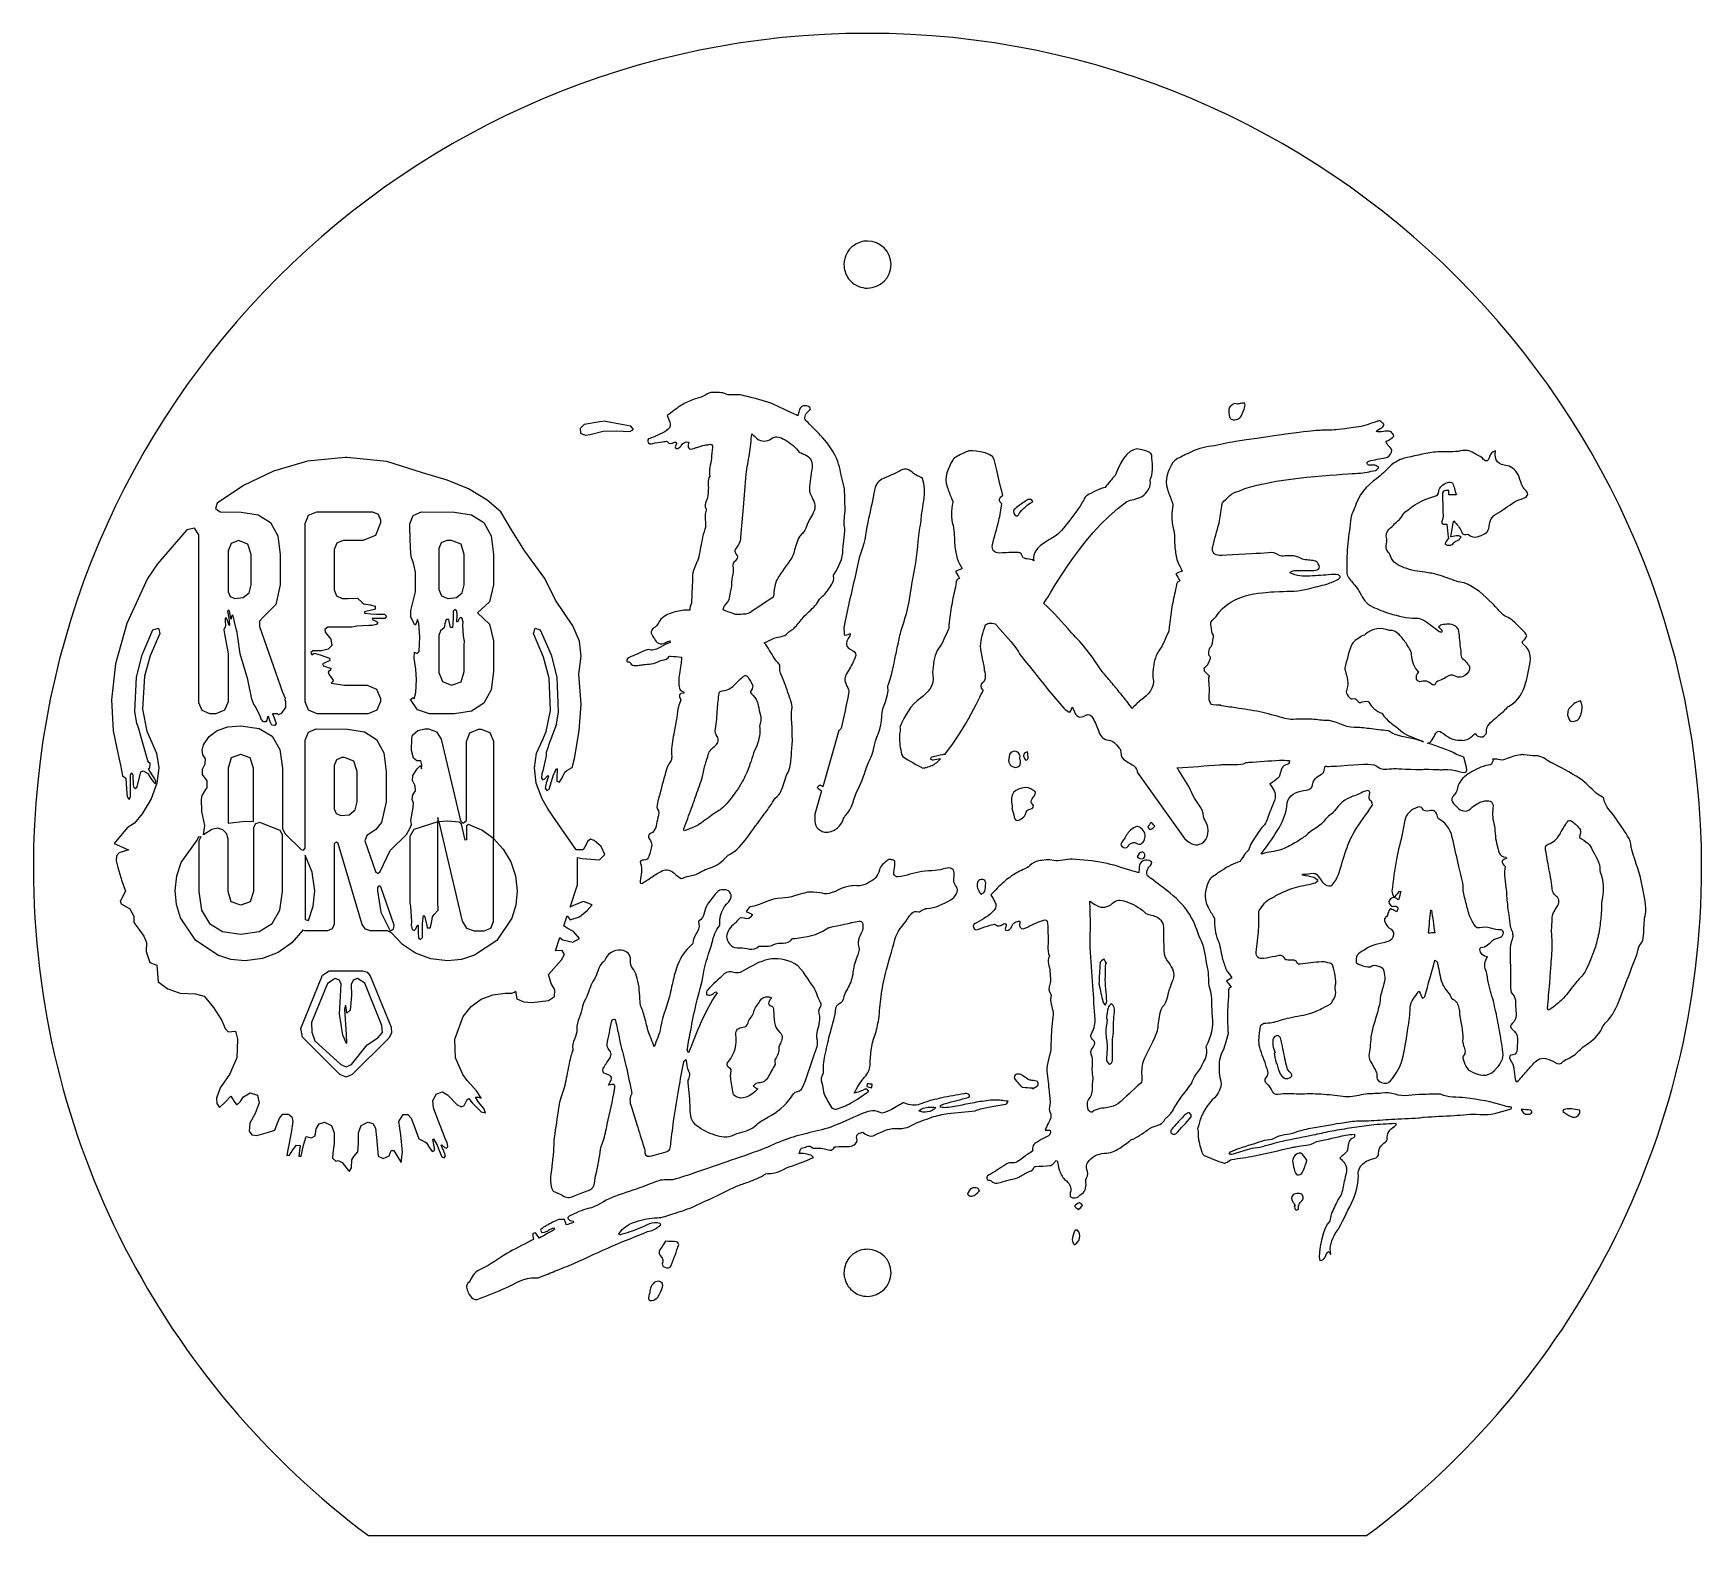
# Model space of a CAD drawing. Extents: x 41.4 to 91.4, y 155.5 to 200.5.
import ezdxf

# ---------------------------------------------------------------- set-up
doc = ezdxf.new("R2010")
doc.units = 0
doc.layers.add('Layer_1', color=7, linetype='CONTINUOUS')

msp = doc.modelspace()

# ---------------------------------------------------------------- linework, layer by layer
at = {"layer": 'Layer_1', "color": 1}
for points in [[(66.424199, 200.524649), (66.424199, 200.524649)], [(66.423647, 194.298672), (66.423647, 194.298672)], [(51.463664, 155.493119), (81.384181, 155.493119)]]:
    msp.add_lwpolyline(points, dxfattribs=at)
at = {"layer": 'Layer_1', "color": 7}
for points in [[(61.788477, 189.763825), (61.788477, 189.763825)], [(77.687729, 189.440813), (77.687729, 189.440813)], [(58.572135, 188.904481), (58.396849, 188.880777), (57.933277, 188.799198), (57.811458, 188.679583), (57.820828, 188.54233), (57.957531, 188.47894), (58.115731, 188.504848), (58.497721, 188.600208), (58.900108, 188.612335), (59.302495, 188.585327), (59.410535, 188.648714), (59.329506, 188.749035), (59.00043, 188.814079), (58.566623, 188.89125), (58.572135, 188.904481), (58.572135, 188.904481)], [(62.95981, 188.521384), (62.95981, 188.521384)], [(81.745777, 188.908889), (81.745777, 188.908889)], [(50.76748, 187.813624), (49.639141, 187.703382), (48.621047, 187.405725), (47.717603, 186.969715), (46.931021, 186.444956), (46.880309, 186.279591), (47.02142, 186.178169), (47.65642, 186.176515), (48.16519, 186.09714), (48.528992, 185.858465), (48.747274, 185.46159), (48.820036, 184.905411), (48.820036, 183.995355), (48.691602, 183.407209), (48.306855, 183.023012), (48.202675, 182.905051), (48.199367, 182.749059), (48.679475, 181.372122), (48.679475, 181.371572), (48.887284, 180.775707), (48.966106, 180.59546), (48.965005, 180.551363), (48.983194, 180.498997), (48.982091, 180.312135), (48.870195, 180.171577), (48.865234, 180.134092), (48.773732, 180.098814), (48.745069, 180.12858), (48.718611, 180.126926), (48.595689, 180.126926), (48.642544, 180.004558), (48.703176, 179.840846), (48.657978, 179.775802), (48.575846, 179.787379), (48.525687, 179.891559), (48.473871, 180.047551), (48.444658, 180.04204), (48.423711, 179.940064), (48.388984, 179.888251), (48.320082, 179.889355), (48.254488, 179.971484), (48.236299, 180.040936), (48.078099, 180.347966), (48.031798, 180.409702), (47.991559, 180.514982), (47.970612, 180.570103), (47.851548, 181.160455), (47.626103, 181.921685), (47.554995, 182.429905), (47.546728, 182.478964), (47.52964, 182.57377), (47.510347, 182.634956), (47.444203, 182.921036), (47.436484, 182.981672), (47.408925, 183.063801), (47.379159, 183.08089), (47.364275, 183.046716), (47.355455, 182.968441), (47.342778, 182.970645), (47.321281, 183.109552), (47.299784, 183.206016), (47.265057, 183.234678), (47.245764, 183.192235), (47.271119, 183.045062), (47.290965, 182.929856), (47.304192, 182.780478), (47.291515, 182.778272), (47.230329, 182.956314), (47.214897, 182.999311), (47.175208, 182.992145), (47.173555, 182.89954), (47.182374, 182.777171), (47.17135, 182.738035), (47.130561, 182.641572), (47.165285, 182.467937), (47.258441, 181.93822), (47.258992, 181.93822), (47.258992, 180.491831), (47.152058, 180.233863), (46.89409, 180.126926), (46.71329, 180.126926), (46.48178, 180.22284), (46.385869, 180.454349), (46.385869, 185.495764), (46.254128, 185.691996), (46.021515, 185.644591), (45.147286, 184.620435), (44.849079, 184.179463), (44.22841, 182.83615), (43.883351, 181.625131), (43.763187, 180.550813), (43.815, 179.618156), (43.929102, 179.088436), (44.03714, 178.585731), (44.09171, 178.273189), (44.19644, 178.197675), (44.211875, 177.871353), (44.238884, 177.634882), (44.300069, 177.560468), (44.339205, 177.649216), (44.33259, 178.235707), (44.339758, 178.299097), (44.372279, 178.358629), (44.400941, 178.283662), (44.419131, 177.996479), (44.429604, 177.940257), (44.487482, 177.879072), (44.535437, 177.939704), (44.647335, 178.383984), (44.711826, 178.417608), (44.849632, 178.334925), (44.94885, 178.19216), (45.040903, 178.061523), (45.08555, 178.04223), (45.098781, 178.094596), (45.059645, 178.175625), (44.890972, 178.433593), (44.876641, 178.478243), (44.911919, 178.498637), (44.921289, 178.63589), (44.888215, 178.669514), (44.857899, 178.719673), (44.555833, 179.775252), (44.519452, 179.850216), (44.521659, 179.850769), (44.469843, 180.188112), (44.51394, 181.226602), (44.687022, 181.895226), (45.008933, 182.646533), (45.171541, 182.692834), (45.21233, 182.532981), (44.920738, 181.861602), (44.755923, 181.254715), (44.698048, 180.262526), (44.827582, 179.610437), (44.932312, 179.354673), (45.118074, 178.946775), (45.183668, 178.510764), (45.128547, 178.052153), (44.953259, 177.578107), (44.686471, 177.13438), (44.459923, 176.852708), (44.231718, 176.710494), (43.844216, 176.24527), (44.270303, 176.049035), (43.995247, 175.965252), (43.911464, 175.867688), (43.904848, 175.719408), (43.952253, 175.525381), (44.074072, 175.125751), (44.18652, 174.814866), (44.051471, 174.565715), (44.027217, 174.521067), (44.056433, 174.433976), (44.312197, 174.277981), (44.431258, 174.061353), (44.434565, 173.876147), (44.558037, 173.712436), (44.73553, 173.463284), (44.811597, 173.27091), (44.807186, 173.001919), (44.910265, 172.672292), (45.126893, 172.591813), (45.159964, 172.090208), (45.453763, 171.883503), (45.798272, 171.761132), (45.832999, 171.75562), (46.278382, 171.73688), (46.541312, 171.668529), (46.818573, 171.328979), (47.071029, 170.936515), (47.174658, 170.697286), (47.267261, 170.595864), (47.486093, 170.617361), (47.540664, 170.378686), (47.542317, 170.367659), (47.522474, 169.819753), (47.300885, 169.318145), (47.02252, 168.913004), (46.908421, 168.602119), (46.920548, 168.445574), (47.003231, 168.329817), (47.170797, 168.483606), (47.343881, 168.669918), (47.457981, 168.479748), (47.517513, 168.408642), (47.621142, 168.501245), (47.71981, 168.644563), (47.917145, 168.763074), (48.136528, 168.692518), (48.139835, 168.68921), (48.193302, 168.46707), (48.073688, 168.14957), (47.912184, 167.857425), (47.892341, 167.620954), (47.970612, 167.511813), (48.124951, 167.49142), (48.469463, 167.584023), (48.658529, 167.647966), (48.733493, 167.84034), (48.797986, 168.011214), (48.905473, 168.125316), (49.062569, 168.130278), (49.066427, 168.128624), (49.168953, 168.042083), (49.195965, 167.910895), (49.150764, 167.56418), (49.0532, 167.060368), (49.020126, 166.883428), (49.102258, 166.895005), (49.196515, 167.060368), (49.306757, 167.197621), (49.423063, 167.184943), (49.40322, 167.037217), (49.384481, 166.869097), (49.450625, 166.865239), (49.525039, 167.194313), (49.602209, 167.458346), (49.763164, 167.414249), (49.872305, 167.475985), (49.899866, 167.688202), (49.984753, 167.837032), (50.149015, 167.885537), (50.153976, 167.884987), (50.35627, 167.783012), (50.437299, 167.571895), (50.437299, 167.249987), (50.402575, 166.96115), (50.389897, 166.807911), (50.487461, 166.716963), (50.555813, 166.741767), (50.676528, 166.678377), (50.855674, 166.445764), (50.903076, 166.416548), (50.955993, 166.516319), (50.968673, 166.753894), (51.027101, 166.85697), (51.150574, 166.994774), (51.163801, 167.249987), (51.163801, 167.571895), (51.245381, 167.783012), (51.447127, 167.884987), (51.452089, 167.885537), (51.598711, 167.842544), (51.673675, 167.710252), (51.71116, 167.424172), (51.753603, 166.863035), (51.907942, 166.799645), (52.090947, 166.880674), (52.144414, 167.038871), (52.229853, 167.037217), (52.349465, 166.836577), (52.448686, 166.678377), (52.48341, 166.992569), (52.432701, 167.509609), (52.380334, 167.911996), (52.504357, 168.118151), (52.507114, 168.119254), (52.651533, 168.114293), (52.750201, 168.00901), (52.859892, 167.716314), (52.977852, 167.38724), (53.153138, 167.3007), (53.204951, 167.265422), (53.293699, 167.114938), (53.374727, 167.008555), (53.449691, 167.038871), (53.441425, 167.103915), (53.397878, 167.372356), (53.418825, 167.386137), (53.524658, 167.193763), (53.586944, 167.039974), (53.66687, 166.844843), (53.736875, 166.813976), (53.774357, 166.881224), (53.729709, 167.014066), (53.650334, 167.195967), (53.670177, 167.211402), (53.75231, 167.128719), (53.807431, 167.103915), (53.844362, 167.152423), (53.823966, 167.274792), (53.785934, 167.352513), (53.513632, 168.045391), (53.513081, 168.044841), (53.41276, 168.312729), (53.397325, 168.538176), (53.508673, 168.735512), (53.512531, 168.73937), (53.682305, 168.797248), (53.836646, 168.705746), (53.851528, 168.684249), (54.125481, 168.404231), (54.254465, 168.347456), (54.337148, 168.3899), (54.422034, 168.5707), (54.472197, 168.594401), (54.579684, 168.471479), (54.849779, 168.194218), (54.972701, 168.165556), (54.9275, 168.297297), (54.76875, 168.481952), (54.676147, 168.63464), (54.761584, 168.632436), (54.849779, 168.605977), (54.711425, 168.814887), (54.422034, 169.137348), (54.297461, 169.317595), (54.075872, 169.819753), (54.056029, 170.367109), (54.057683, 170.378686), (54.307935, 171.056129), (54.545507, 171.349375), (54.845368, 171.569311), (55.192083, 171.707665), (55.566908, 171.75562), (55.765347, 171.75562), (55.841965, 171.784285), (55.871181, 171.81019), (55.913624, 171.586397), (56.122536, 171.496548), (56.366173, 171.471193), (56.863369, 171.535134), (57.039205, 171.655298), (57.05519, 171.858145), (56.947153, 172.048315), (56.863369, 172.31841), (57.251425, 172.75277), (57.346232, 172.91207), (57.272922, 173.030581), (57.070625, 173.027827), (57.202917, 173.422495), (57.294969, 173.355797), (57.588768, 173.27973), (57.787204, 173.394383), (57.611368, 173.603845), (57.42671, 173.703063), (57.321981, 173.776376), (57.421749, 174.074583), (57.50884, 173.948907), (57.788308, 174.044817), (58.024228, 174.231129), (58.168094, 174.402557), (57.913984, 174.503979), (57.532544, 174.355152), (57.509393, 174.335859), (57.72216, 174.969758), (57.728225, 175.006137), (57.728225, 175.817526), (57.868786, 175.794375), (58.395195, 175.750278), (58.553945, 175.91454), (58.439293, 176.148256), (58.233138, 176.335118), (58.119035, 176.366535), (58.027536, 176.299841), (57.985643, 176.185738), (57.901857, 176.052896), (57.695152, 176.050139), (56.994558, 177.059414), (56.830846, 177.295334), (56.828092, 177.299192), (56.828642, 177.299192), (56.672647, 177.577557), (56.497361, 178.052153), (56.442791, 178.510214), (56.507834, 178.946775), (56.693593, 179.354123), (56.795568, 179.599964), (56.925656, 180.224493), (56.880455, 181.199591), (56.715643, 181.829632), (56.41027, 182.538493), (56.459879, 182.695592), (56.616975, 182.64598), (56.939437, 181.895226), (57.111965, 181.226049), (57.156062, 180.187562), (57.097634, 179.822104), (57.098187, 179.822104), (56.861716, 179.188207), (56.839666, 179.11269), (56.797222, 178.968825), (56.788403, 178.868503), (56.693043, 178.419262), (56.659419, 178.330517), (56.650599, 178.193814), (56.697451, 178.144205), (56.756983, 178.176728), (56.839666, 178.275396), (56.86392, 178.260512), (56.795568, 178.052703), (56.761394, 177.902773), (56.811003, 177.832217), (56.885967, 177.872456), (56.953215, 178.095147), (57.005581, 178.270435), (57.102045, 178.492575), (57.126849, 178.479344), (57.109761, 178.180036), (57.108107, 178.107274), (57.195201, 178.081368), (57.274576, 178.205941), (57.356155, 178.380126), (57.410725, 178.424223), (57.574987, 178.51848), (57.643339, 178.78582), (57.783897, 179.61981), (57.837366, 180.415214), (57.768465, 181.315347), (57.837366, 181.854437), (57.788858, 182.303125), (57.597034, 182.761736), (57.077791, 183.533989), (56.749267, 184.178909), (56.150645, 185.003529), (55.751566, 185.640733), (55.43627, 186.186438), (55.027271, 186.535355), (54.466685, 186.867186), (53.828927, 187.126811), (53.088647, 187.355563), (52.01598, 187.689048), (50.818189, 187.813074), (50.76748, 187.813074), (50.76748, 187.813624), (50.76748, 187.813624)], [(67.582299, 187.460846), (67.582299, 187.460846)], [(71.264419, 186.555201), (71.264419, 186.555201)], [(49.916402, 186.179823), (51.589892, 186.179823), (51.759666, 186.109267), (51.830221, 185.93894), (51.830221, 185.849092), (51.674779, 185.474267), (51.299951, 185.318825), (50.707948, 185.318825), (50.517778, 185.24), (50.438953, 185.04983), (50.438953, 183.841016), (50.509509, 183.664627), (50.681489, 183.585802), (50.861186, 183.585802), (51.136242, 183.595725), (51.273493, 183.465638), (51.331371, 183.425399), (51.521541, 183.396186), (51.663202, 183.355947), (51.663202, 183.264444), (51.5932, 183.245702), (51.344048, 183.187274), (51.350113, 183.142626), (51.535872, 183.120026), (51.718326, 183.118925), (51.950936, 183.117822), (52.011021, 183.057186), (51.957551, 182.989388), (51.803763, 182.980018), (51.584931, 182.986631), (51.577765, 182.959622), (51.695725, 182.907809), (51.743681, 182.860404), (51.709506, 182.801425), (51.576111, 182.771106), (51.481301, 182.778272), (51.120808, 182.752366), (50.969774, 182.721497), (50.787323, 182.721497), (50.248786, 182.721497), (50.163897, 182.655903), (50.169961, 182.57377), (50.340839, 182.360453), (50.368951, 182.176345), (50.255399, 182.062243), (50.056409, 182.019799), (49.800645, 182.019799), (49.740563, 181.961924), (49.765368, 181.899084), (49.837577, 181.949797), (50.021132, 181.899084), (50.297292, 181.799866), (50.312173, 181.721592), (50.141849, 181.64332), (50.090586, 181.621824), (50.120352, 181.565599), (50.290676, 181.504414), (50.340285, 181.492286), (50.333673, 181.437716), (50.254848, 181.382595), (50.276895, 181.317001), (50.41911, 181.118012), (50.348555, 181.041944), (50.747083, 180.987374), (51.430039, 180.987374), (51.712814, 180.870517), (51.830221, 180.587742), (51.830221, 180.494035), (51.722734, 180.234414), (51.463112, 180.126926), (49.925772, 180.126926), (49.671111, 180.232209), (49.565828, 180.48687), (49.565828, 185.829249), (49.668354, 186.077297), (49.916402, 186.179823), (49.916402, 186.179823)], [(53.058881, 186.178719), (54.049964, 186.176515), (54.558737, 186.09714), (54.922539, 185.858465), (55.14027, 185.46159), (55.21303, 184.905411), (55.21303, 183.995355), (55.093416, 183.487135), (54.734576, 183.153099), (55.093416, 182.819614), (55.21303, 182.311394), (55.21303, 181.39803), (55.14027, 180.843508), (54.922539, 180.447184), (54.558737, 180.209609), (54.049964, 180.130234), (53.994293, 180.126926), (53.292045, 180.126926), (52.934856, 180.248194), (52.727047, 180.554671), (52.803117, 180.621368), (52.838945, 180.573964), (52.889658, 180.770195), (52.902335, 181.156047), (52.884146, 181.465278), (52.839496, 181.800417), (52.842253, 181.977356), (52.924936, 181.935466), (52.982814, 181.996649), (53.002657, 182.435967), (52.980057, 182.831741), (52.937063, 182.952456), (52.892412, 182.839457), (52.859342, 182.781029), (52.824064, 182.844419), (52.733112, 183.038447), (52.735869, 183.219797), (52.845561, 183.662423), (52.872019, 183.783688), (52.872019, 184.377348), (52.817999, 184.641381), (52.746893, 184.830998), (52.724843, 185.092274), (52.705, 185.709635), (52.705, 185.825391), (52.808629, 186.075643), (53.058881, 186.178719), (53.058881, 186.178719)], [(47.567122, 185.318825), (47.349393, 185.228423), (47.258992, 185.010144), (47.258992, 183.785342), (47.317973, 183.643681), (47.459635, 183.585252), (47.709336, 183.610057), (47.887379, 183.753925), (47.946908, 183.995355), (47.946908, 184.905411), (47.852101, 185.215195), (47.567122, 185.318825), (47.567122, 185.318825)], [(53.814596, 185.319375), (53.647027, 185.249923), (53.577575, 185.082353), (53.577575, 183.853693), (53.656397, 183.663524), (53.846016, 183.585252), (53.852078, 183.585252), (54.10233, 183.610057), (54.280373, 183.753925), (54.339905, 183.995355), (54.339905, 184.905411), (54.245095, 185.215746), (53.960669, 185.319375), (53.814596, 185.319375), (53.814596, 185.319375)], [(78.434077, 184.957778), (78.20091, 184.936831)], [(78.602747, 183.782588), (78.776932, 183.792508)], [(54.058233, 183.252868), (54.004766, 183.201055), (54.001458, 182.998207), (53.999254, 182.838907), (53.983819, 182.716535), (53.928699, 182.719843), (53.890664, 182.89017), (53.874678, 182.951353), (53.795303, 182.951906), (53.758925, 182.828434), (53.739632, 182.706062), (53.623326, 182.617317), (53.578125, 182.474552), (53.578125, 181.370468), (53.69002, 181.099823), (53.960118, 180.987374), (54.244545, 181.0899), (54.339905, 181.39803), (54.339905, 182.117917), (54.339905, 182.166975), (54.339905, 182.186818), (54.341008, 182.303125), (54.339355, 182.330687), (54.316754, 182.474002), (54.296908, 182.788194), (54.304077, 182.871427), (54.278719, 182.987734), (54.227456, 183.01805), (54.185563, 182.97671), (54.139812, 182.874735), (54.116111, 182.880797), (54.123277, 183.07152), (54.116661, 183.205466), (54.058233, 183.252868), (54.058233, 183.252868)], [(62.76082, 181.2718), (62.76082, 181.2718)], [(76.6757, 181.255265), (76.526319, 181.404092)], [(87.790404, 180.519943), (87.790404, 180.519943)], [(47.638231, 179.771394), (48.187791, 179.692019), (48.580257, 179.453341), (48.815625, 179.056466), (48.893897, 178.500291), (48.893897, 176.683485), (48.975478, 176.526389), (49.450625, 176.060612), (49.521731, 176.038012), (49.565828, 176.098647), (49.565828, 179.337034), (49.665049, 179.575159), (49.903724, 179.673277), (50.836932, 179.671623), (51.345702, 179.592248), (51.709506, 179.353573), (51.927235, 178.956698), (51.999995, 178.400519), (51.999995, 177.489912), (51.855576, 176.872551), (51.675329, 176.649861), (51.422323, 176.484496), (51.353421, 176.319131), (51.674779, 175.396397), (51.749743, 175.344583), (51.821402, 175.399704), (52.122366, 176.025885), (52.605229, 176.514262), (52.703897, 176.689547), (52.761775, 176.811368), (52.732562, 176.929879), (52.803668, 177.323447), (52.814691, 177.453534), (52.775005, 177.562675), (52.796502, 177.694964), (52.881389, 177.816232), (52.870916, 177.971124), (52.785478, 178.126016), (52.793194, 178.280908), (52.931548, 178.47769), (53.02305, 178.578012), (53.058881, 178.47769), (53.071559, 178.602266), (53.041242, 178.716368), (52.913359, 178.716368), (52.814141, 178.801255), (52.757366, 179.02615), (52.771698, 179.392158), (52.791541, 179.488068), (52.948637, 179.623117), (53.156445, 179.67438), (53.263382, 179.67438), (53.509774, 179.58839), (53.649784, 179.368454), (54.225802, 176.923814), (54.288092, 176.861528), (54.3151, 176.854912), (54.404395, 176.925468), (54.404395, 179.300103), (54.509678, 179.55642), (54.764342, 179.665561), (54.845368, 179.667765), (55.104992, 179.564136), (55.21303, 179.306168), (55.21303, 176.389136), (55.50848, 176.069982), (55.732827, 175.694604), (55.875592, 175.274028), (55.925751, 174.818174), (55.883308, 174.395941), (55.760936, 174.002924), (55.312248, 173.337058), (54.646381, 172.888369), (54.253364, 172.765998), (53.831132, 172.723555), (53.334488, 172.783086), (52.880285, 172.951757), (52.48341, 173.21579), (52.157091, 173.561402), (52.035826, 173.621484), (51.531464, 173.621484), (51.375468, 173.673297), (51.281211, 173.808897), (50.561875, 176.244717), (50.508958, 176.278341), (50.478642, 176.273933), (50.438953, 176.228182), (50.438953, 173.823231), (50.379974, 173.680466), (50.23776, 173.621484), (49.565828, 173.621484), (49.49803, 173.642981), (49.170057, 173.265399), (48.761605, 172.97546), (48.289216, 172.789149), (47.767765, 172.723555), (47.344432, 172.766548), (46.950314, 172.890574), (46.28224, 173.344774), (45.833549, 174.016705), (45.712834, 174.411926), (45.673145, 174.83526), (45.721654, 175.266862), (45.852842, 175.666492), (46.328542, 176.337323), (46.383662, 176.446464), (46.448156, 176.442052), (46.442644, 176.437644), (46.385869, 176.31858), (46.385869, 174.798328), (46.464141, 174.241049), (46.698958, 173.843074), (47.090322, 173.603845), (47.638231, 173.52447), (48.187791, 173.604949), (48.580257, 173.844174), (48.815625, 174.242153), (48.893897, 174.798328), (48.893897, 176.496073), (48.817829, 176.627814), (48.206533, 176.864835), (48.078099, 176.834519), (48.020772, 176.716008), (48.020772, 174.798328), (47.925411, 174.490751), (47.638231, 174.388225), (47.353801, 174.490751), (47.258992, 174.798328), (47.258992, 176.375355), (47.214344, 176.54072), (47.099691, 176.654823), (46.944249, 176.700574), (46.77668, 176.660885), (46.525877, 176.502135), (46.560605, 176.782703), (46.475715, 177.204383), (46.460833, 177.570391), (46.479576, 177.675121), (46.595329, 177.860882), (46.630607, 177.911042), (46.635568, 178.11885), (46.49115, 178.312878), (46.489496, 178.470525), (46.574936, 178.625417), (46.585409, 178.780309), (46.500519, 178.901577), (46.479023, 179.033315), (46.518711, 179.193169), (46.691793, 179.446175), (46.93598, 179.626975), (47.251826, 179.735563), (47.638231, 179.771394), (47.638231, 179.771394)], [(65.565954, 179.623668), (65.082539, 177.940257)], [(47.635473, 178.910947), (47.353251, 178.808421), (47.258992, 178.500841), (47.258992, 176.847747), (47.767215, 176.91224), (48.020772, 176.895702), (48.020772, 178.500841), (47.925965, 178.806767), (47.641535, 178.910947), (47.635473, 178.910947), (47.635473, 178.910947)], [(50.670466, 178.813933), (50.506754, 178.746132), (50.438953, 178.58187), (50.438953, 177.280453), (50.497935, 177.138789), (50.639596, 177.07981), (50.889298, 177.104614), (51.067341, 177.24848), (51.12687, 177.489912), (51.12687, 178.400519), (51.032063, 178.710303), (50.747634, 178.813933), (50.670466, 178.813933), (50.670466, 178.813933)], [(70.789823, 178.999141), (70.789823, 178.999141)], [(71.218117, 178.986464), (71.218117, 178.986464)], [(75.708315, 178.510214), (75.709969, 178.510214)], [(84.375075, 178.528953), (84.300658, 178.832675)], [(86.109748, 178.901577), (86.109748, 178.901577)], [(74.502809, 178.377369), (75.928801, 176.388585)], [(65.047814, 177.82009), (64.848272, 177.124457)], [(71.163547, 177.915453), (71.163547, 177.915453)], [(53.573714, 176.894601), (53.543951, 177.020828), (53.543951, 176.89019), (53.573714, 176.894601), (53.573714, 176.894601)], [(82.982153, 177.33447), (82.982153, 177.33447)], [(53.543951, 176.89019), (52.829576, 176.655373), (52.70445, 176.446464), (52.70445, 174.677613), (52.70445, 174.598789), (52.70445, 174.448858), (52.724293, 174.35019), (52.75902, 173.892683), (52.751855, 173.797323), (52.781067, 173.664481), (52.838945, 173.629753), (52.884697, 173.678259), (52.935409, 173.795669), (52.961314, 173.788503), (52.955252, 173.570221), (52.964622, 173.416433), (53.029666, 173.362412), (53.089198, 173.423048), (53.090298, 173.655658), (53.091402, 173.838112), (53.120064, 174.078441), (53.147076, 174.072379), (53.21322, 173.780784), (53.231409, 173.710229), (53.320157, 173.710782), (53.359293, 173.852443), (53.387955, 174.042613), (53.427091, 174.099938), (53.553871, 174.237191), (53.543951, 174.512798), (53.543951, 176.89019), (53.543951, 176.89019)], [(55.21303, 176.389136), (54.86356, 176.638284), (54.465581, 176.812469), (54.404395, 176.768372), (54.404395, 176.347243), (54.362505, 176.342284), (54.250607, 176.81688), (54.182258, 176.882474), (53.831132, 176.91224), (53.573714, 176.894601), (54.271553, 173.912526), (54.404395, 173.703063), (54.638662, 173.621484), (54.933562, 173.621484), (55.131451, 173.703063), (55.21303, 173.900952), (55.21303, 176.389136), (55.21303, 176.389136)], [(74.51769, 176.749079), (74.51769, 176.749079)], [(74.932204, 176.874758), (74.932204, 176.874758)], [(87.492197, 176.93043), (87.492197, 176.93043)], [(49.565828, 175.886981), (49.565828, 173.958827), (49.665599, 173.93623), (49.810568, 174.359563), (49.861281, 174.818174), (49.78356, 175.382065), (49.565828, 175.886981), (49.565828, 175.886981)], [(67.11873, 175.759097), (67.11873, 175.759097)], [(72.553158, 175.771775), (72.553158, 175.771775)], [(74.649432, 175.983992), (74.649432, 175.983992)], [(69.831811, 175.159925), (69.831811, 175.159925)], [(79.457132, 175.290563), (79.459336, 175.321983)], [(51.782266, 174.969205), (51.740373, 174.923454), (51.737065, 174.818174), (51.836836, 174.180417), (52.114097, 173.622034), (52.217726, 173.675504), (52.233711, 173.790707), (51.834632, 174.936685), (51.782266, 174.969205), (51.782266, 174.969205)], [(62.123616, 174.853452), (62.123616, 174.853452)], [(73.951042, 174.537052), (73.951042, 174.537052)], [(83.304064, 174.239949), (83.328868, 174.239949)], [(83.304064, 174.239949), (83.304064, 174.239949)], [(73.505108, 172.784187), (73.505108, 172.784187)], [(50.286818, 172.426451), (50.614241, 172.426451), (50.797243, 172.426451), (50.798346, 172.426451), (50.981901, 172.426451), (51.286723, 172.426451), (51.425077, 172.384558), (51.516029, 172.272109), (52.143863, 170.73036), (52.160399, 170.558382), (52.078269, 170.405694), (50.983555, 169.313187), (50.798346, 169.236566), (50.613138, 169.313187), (49.491965, 170.434357), (49.439601, 170.693428), (50.091687, 172.29526), (50.286818, 172.426451), (50.286818, 172.426451)], [(50.467618, 172.193838), (50.238863, 172.040049), (49.763714, 170.872022), (49.766471, 170.587595), (49.862382, 170.322461), (50.639046, 169.615802), (50.798346, 169.549658), (50.957096, 169.615802), (51.424527, 170.208359), (51.744784, 170.415064), (51.886445, 170.578776), (51.871011, 170.783827), (51.356175, 172.048868), (51.140651, 172.193838), (51.009463, 172.142575), (50.947173, 172.015795), (50.960954, 171.688925), (50.915756, 171.245195), (50.817089, 171.153693), (50.793938, 171.323467), (50.782361, 171.384653), (50.74598, 171.275512), (50.793938, 170.513732), (50.804961, 170.246394), (50.698025, 170.497197), (50.602665, 171.134401), (50.647865, 172.028472), (50.598256, 172.145882), (50.467618, 172.193838), (50.467618, 172.193838)], [(63.449287, 171.647582), (63.449287, 171.647582)], [(82.925928, 171.799717), (82.961206, 171.799717)], [(73.741029, 171.437019), (73.741029, 171.437019)], [(78.718503, 170.481762), (78.718503, 170.481762)], [(66.417032, 169.036476), (66.405455, 168.957101)], [(66.417032, 169.036476), (66.417032, 169.036476)], [(70.932588, 169.328619), (70.932588, 169.328619)], [(69.384223, 168.741577), (69.384223, 168.741577)], [(68.335813, 168.33974), (68.335813, 168.33974)], [(76.0418, 168.162248), (76.0418, 168.162248)], [(85.725, 168.299501), (85.727204, 168.333125)], [(86.014938, 168.268081), (86.014938, 168.268081)], [(87.521409, 168.28627), (87.521409, 168.28627)], [(71.746731, 167.645759), (71.899419, 167.645208)], [(72.071397, 166.739563), (72.11329, 166.732948)], [(79.361219, 166.960599), (79.361219, 166.960599)], [(69.625103, 165.917701), (69.625103, 165.917701)], [(79.331453, 165.749578), (79.331453, 165.749578)], [(72.772544, 165.472868), (72.772544, 165.472868)], [(60.231844, 164.809205), (60.205386, 164.853853)], [(72.674426, 164.652109), (72.674426, 164.652109)], [(60.368547, 164.318624), (60.368547, 164.318624)], [(66.423647, 164.077191), (66.423647, 164.077191)], [(60.162942, 163.121384), (60.162942, 163.121384)]]:
    msp.add_lwpolyline(points, dxfattribs=at)
at = {"layer": 'Layer_1', "color": 1}
for points in [[(66.424199, 200.524649), (52.617182, 200.524649), (41.423828, 189.331848), (41.423828, 175.524832)], [(91.424016, 175.524832), (91.424016, 189.331848), (80.231216, 200.524649), (66.424199, 200.524649)], [(65.924796, 194.091964), (65.860963, 194.028134), (65.809455, 193.952038), (65.773762, 193.86762)], [(66.029526, 194.178508), (65.991993, 194.153153), (65.95671, 194.123881), (65.924796, 194.091964)], [(66.423647, 194.298672), (66.277464, 194.298672), (66.14213, 194.254564), (66.029526, 194.178508)], [(67.129202, 193.593117), (67.129202, 193.982936), (66.813463, 194.298672), (66.423647, 194.298672)], [(65.732422, 193.735328), (65.723027, 193.689388), (65.718091, 193.641842), (65.718091, 193.593117)], [(65.718091, 193.593117), (65.718091, 193.446934), (65.762747, 193.31105), (65.838806, 193.198446)], [(65.773762, 193.86762), (65.755917, 193.825411), (65.741815, 193.781269), (65.732422, 193.735328)], [(66.423647, 192.887561), (66.813466, 192.887561), (67.129202, 193.203297), (67.129202, 193.593117)], [(65.838806, 193.198446), (65.864158, 193.16091), (65.89288, 193.12618), (65.924796, 193.094266)], [(65.924796, 193.094266), (66.052457, 192.966603), (66.228735, 192.887561), (66.423647, 192.887561)], [(41.423828, 175.524832), (41.423828, 167.327687), (45.369075, 160.052419), (51.463664, 155.493119)], [(81.384181, 155.493119), (87.47877, 160.052419), (91.424016, 167.327687), (91.424016, 175.524832)]]:
    msp.add_open_spline(points, degree=3, dxfattribs=at)
at = {"layer": 'Layer_1', "color": 7}
for points in [[(61.158436, 189.531762), (61.035669, 189.480609), (60.913831, 189.422025), (60.802353, 189.350411)], [(61.547595, 189.672873), (61.430473, 189.604081), (61.285792, 189.585034), (61.158436, 189.531762)], [(61.788477, 189.763825), (61.700636, 189.768058), (61.626617, 189.71944), (61.547595, 189.672873)], [(62.184249, 189.711458), (62.054427, 189.773547), (61.920769, 189.757125), (61.788477, 189.763825)], [(62.425131, 189.686654), (62.343992, 189.690887), (62.253041, 189.678297), (62.184249, 189.711458)], [(62.662153, 189.677284), (62.587011, 189.695262), (62.504153, 189.682082), (62.425131, 189.686654)], [(63.46748, 189.460656), (63.206071, 189.552731), (62.932381, 189.612023), (62.662153, 189.677284)], [(60.802353, 189.350411), (60.672531, 189.26645), (60.55349, 189.165514), (60.423668, 189.067089)], [(60.423668, 189.067089), (60.448701, 188.999708), (60.475856, 188.934574), (60.498081, 188.867549)], [(64.146577, 189.149771), (63.920799, 189.254546), (63.701371, 189.378106), (63.46748, 189.460656)], [(64.337847, 189.063781), (64.26835, 189.094825), (64.207255, 189.121552), (64.146577, 189.149771)], [(64.373125, 189.206546), (64.361836, 189.163154), (64.35162, 189.11952), (64.337847, 189.063781)], [(64.657001, 189.33608), (64.527179, 189.399933), (64.410519, 189.349062), (64.373125, 189.206546)], [(64.544002, 188.973933), (64.53658, 189.022263), (64.562262, 189.079698), (64.585895, 189.126618)], [(64.585895, 189.126618), (64.60249, 189.159426), (64.640906, 189.180638), (64.669128, 189.207096)], [(64.669128, 189.207096), (64.720634, 189.255077), (64.738527, 189.296219), (64.657001, 189.33608)], [(77.286445, 189.327814), (77.22612, 189.262194), (77.250727, 189.012893), (77.319519, 188.964563)], [(77.508585, 189.413801), (77.402047, 189.460371), (77.344301, 189.390264), (77.286445, 189.327814)], [(77.319519, 188.964563), (77.3996, 188.908118), (77.56591, 188.946303), (77.618827, 189.046142)], [(77.624342, 189.43144), (77.585536, 189.422268), (77.544922, 189.419446), (77.508585, 189.413801)], [(77.618827, 189.046142), (77.667158, 189.137514), (77.703209, 189.237348), (77.730725, 189.337184)], [(77.687729, 189.440813), (77.670852, 189.440881), (77.649908, 189.437621), (77.624342, 189.43144)], [(77.730725, 189.337184), (77.75082, 189.410474), (77.738374, 189.440596), (77.687729, 189.440813)], [(60.445715, 188.656983), (60.295432, 188.533511), (60.116641, 188.46937), (59.940252, 188.398465)], [(60.498081, 188.867549), (60.524187, 188.787818), (60.519812, 188.718369), (60.445715, 188.656983)], [(62.884843, 187.912292), (62.914124, 188.116197), (62.935468, 188.321359), (62.95981, 188.521384)], [(62.95981, 188.521384), (63.01061, 188.474817), (63.062248, 188.419755), (63.121867, 188.375314)], [(64.634951, 188.867549), (64.601437, 188.901768), (64.549999, 188.934774), (64.544002, 188.973933)], [(65.070965, 188.413346), (64.930559, 188.569274), (64.780295, 188.716207), (64.634951, 188.867549)], [(81.145504, 188.728092), (79.35939, 188.471619), (81.197515, 188.860022), (77.449604, 188.287119)], [(81.708295, 188.896762), (81.520617, 188.84067), (81.339179, 188.75595), (81.145504, 188.728092)], [(81.668056, 188.591389), (81.728733, 188.646775), (81.792874, 188.673541), (81.847202, 188.713758)], [(81.77885, 188.579812), (81.742514, 188.578119), (81.704744, 188.587522), (81.668056, 188.591389)], [(81.745777, 188.908889), (81.733161, 188.905672), (81.719756, 188.90012), (81.708295, 188.896762)], [(81.777747, 188.908889), (81.770155, 188.913489), (81.758386, 188.912106), (81.745777, 188.908889)], [(81.895157, 188.807464), (81.86764, 188.849447), (81.821844, 188.881725), (81.777747, 188.908889)], [(81.995478, 188.600759), (81.923159, 188.59757), (81.85117, 188.584045), (81.77885, 188.579812)], [(81.847202, 188.713758), (81.874013, 188.733175), (81.905388, 188.792297), (81.895157, 188.807464)], [(82.11509, 188.581466), (82.087573, 188.603338), (82.035695, 188.602508), (81.995478, 188.600759)], [(82.194465, 188.454136), (82.195029, 188.497175), (82.15319, 188.550422), (82.11509, 188.581466)], [(59.940252, 188.398465), (59.888747, 188.377637), (59.814023, 188.372811), (59.840481, 188.290977)], [(59.840481, 188.290977), (59.863426, 188.218658), (59.91505, 188.205295), (59.993719, 188.230342)], [(59.993719, 188.230342), (60.0865, 188.260328), (60.187394, 188.267494), (60.284761, 188.281605)], [(60.284761, 188.281605), (60.329916, 188.288322), (60.40153, 188.307242), (60.417052, 188.287119)], [(60.417052, 188.287119), (60.488314, 188.195042), (60.558584, 188.236065), (60.634784, 188.266723)], [(60.692659, 188.200026), (60.663732, 188.154517), (60.63153, 188.095934), (60.700378, 188.080411)], [(60.634784, 188.266723), (60.650306, 188.273073), (60.680733, 188.268699), (60.689905, 188.257353)], [(60.689905, 188.257353), (60.700488, 188.244992), (60.701239, 188.213784), (60.692659, 188.200026)], [(60.700378, 188.080411), (60.738831, 188.071606), (60.813552, 188.120916), (60.835424, 188.162544)], [(60.835424, 188.162544), (60.878816, 188.246505), (60.983261, 188.298755), (61.069691, 188.269481)], [(61.069691, 188.269481), (61.061563, 188.215153), (61.03351, 188.156459), (61.050399, 188.116242)], [(61.050399, 188.116242), (61.082149, 188.040748), (61.157931, 188.064184), (61.220725, 188.080411)], [(61.220725, 188.080411), (61.251417, 188.088173), (61.279329, 188.105614), (61.31002, 188.115139)], [(61.31002, 188.115139), (61.390454, 188.139128), (61.471615, 188.163032), (61.553107, 188.18349)], [(61.553107, 188.18349), (61.590854, 188.192663), (61.631977, 188.187083), (61.668313, 188.198372)], [(61.668313, 188.198372), (61.754038, 188.225183), (61.785102, 188.187958), (61.779105, 188.109627)], [(61.779105, 188.109627), (61.770638, 188.000974), (61.752378, 187.892319), (61.746034, 187.783308)], [(63.121867, 188.375314), (63.249573, 188.280414), (63.402964, 188.283233), (63.539136, 188.375314)], [(63.539136, 188.375314), (63.649555, 188.45045), (63.76604, 188.441043), (63.889159, 188.373107)], [(63.889159, 188.373107), (64.062726, 188.277504), (64.221055, 188.168871), (64.341705, 188.007652)], [(64.341705, 188.007652), (64.369222, 187.971316), (64.42419, 187.953965), (64.467935, 187.931034)], [(65.532881, 187.690702), (65.434467, 187.962694), (65.264992, 188.198857), (65.070965, 188.413346)], [(69.456983, 188.012063), (69.407241, 187.985619), (69.350422, 187.971934), (69.302091, 187.943711)], [(70.223174, 187.749684), (70.155088, 188.01462), (69.456983, 188.012063), (69.456983, 188.012063)], [(74.592657, 188.055607), (74.326663, 188.143449), (74.044638, 187.807229), (73.843555, 187.274534)], [(74.858894, 187.967966), (74.773875, 188.006066), (74.683321, 188.048551), (74.592657, 188.055607)], [(76.737436, 188.150967), (76.494372, 188.121686), (76.269915, 188.053248), (76.056132, 187.9393)], [(77.449604, 188.287119), (77.21042, 188.254661), (76.976619, 188.179545), (76.737436, 188.150967)], [(81.961301, 188.292078), (82.004693, 188.314995), (82.050069, 188.333816), (82.090285, 188.36098)], [(82.046188, 188.150417), (82.009147, 188.189222), (81.988818, 188.244453), (81.961301, 188.292078)], [(82.128871, 187.966312), (82.158857, 188.053801), (82.098047, 188.096794), (82.046188, 188.150417)], [(82.090285, 188.36098), (82.130502, 188.387791), (82.193759, 188.422386), (82.194465, 188.454136)], [(84.20144, 188.009856), (84.098429, 187.984456), (83.989178, 187.982311), (83.882286, 187.978436)], [(84.595561, 187.944262), (84.4735, 188.017992), (84.346079, 188.045134), (84.20144, 188.009856)], [(85.245993, 188.013164), (85.147215, 187.975769), (85.075801, 187.930966), (85.061338, 187.827955)], [(85.605386, 187.563372), (85.326691, 187.605), (85.200484, 187.682611), (85.245993, 188.013164)], [(61.746034, 187.783308), (61.735818, 187.605508), (61.648269, 187.433725), (61.700833, 187.250283)], [(62.788382, 187.31312), (62.809182, 187.51385), (62.856268, 187.711914), (62.884843, 187.912292)], [(64.467935, 187.931034), (64.51556, 187.905973), (64.568101, 187.889406), (64.612904, 187.860478)], [(64.612904, 187.860478), (64.746254, 187.773342), (64.785169, 187.647333), (64.761181, 187.492816)], [(65.694388, 187.044128), (65.629124, 187.256148), (65.608386, 187.483269), (65.532881, 187.690702)], [(68.977978, 187.731492), (68.838278, 187.489486), (68.708346, 187.227728), (68.812063, 186.928925)], [(69.302091, 187.943711), (69.189202, 187.877389), (69.035481, 187.831683), (68.977978, 187.731492)], [(70.475077, 186.674262), (70.475077, 186.674262), (70.29126, 187.484748), (70.223174, 187.749684)], [(74.942127, 187.871502), (74.939587, 187.906427), (74.894877, 187.951738), (74.858894, 187.967966)], [(74.916769, 187.194059), (74.997556, 187.417014), (74.958651, 187.645019), (74.942127, 187.871502)], [(75.576577, 187.659285), (75.436877, 187.41728), (75.307495, 187.155518), (75.411211, 186.856716)], [(75.901242, 187.870952), (75.788353, 187.804982), (75.63408, 187.759474), (75.576577, 187.659285)], [(76.056132, 187.9393), (76.00639, 187.912856), (75.949573, 187.899527), (75.901242, 187.870952)], [(81.392449, 187.647708), (81.391884, 187.666758), (81.426338, 187.698839), (81.450327, 187.704483)], [(81.444812, 187.583768), (81.423279, 187.58659), (81.392801, 187.624778), (81.392449, 187.647708)], [(81.62947, 187.578807), (81.569498, 187.58939), (81.505137, 187.574935), (81.444812, 187.583768)], [(81.450327, 187.704483), (81.614016, 187.740819), (81.778365, 187.773055), (81.943112, 187.804805)], [(81.751842, 187.515417), (81.711269, 187.537656), (81.672509, 187.571045), (81.62947, 187.578807)], [(81.649313, 187.424465), (81.688119, 187.432593), (81.717972, 187.484019), (81.751842, 187.515417)], [(82.129424, 187.586523), (82.009832, 187.494448), (81.9208, 187.361936), (81.799797, 187.27233)], [(81.943112, 187.804805), (82.037657, 187.822782), (82.098179, 187.877412), (82.128871, 187.966312)], [(82.483302, 187.78), (82.356655, 187.746486), (82.235257, 187.667661), (82.129424, 187.586523)], [(83.391705, 187.967966), (83.0862, 187.919988), (82.781752, 187.858669), (82.483302, 187.78)], [(83.882286, 187.978436), (83.71895, 187.972453), (83.551514, 187.992999), (83.391705, 187.967966)], [(84.887153, 187.755195), (84.804603, 187.855032), (84.694339, 187.884995), (84.595561, 187.944262)], [(85.061338, 187.827955), (85.044066, 187.708011), (84.963, 187.663473), (84.887153, 187.755195)], [(85.804375, 187.455885), (85.745461, 187.502099), (85.675589, 187.552789), (85.605386, 187.563372)], [(61.700833, 187.250283), (61.600997, 187.127869), (61.669967, 186.984596), (61.652325, 186.852305)], [(62.709007, 186.314318), (62.736524, 186.647341), (62.754163, 186.980803), (62.788382, 187.31312)], [(64.761181, 187.492816), (64.728725, 187.283266), (64.692697, 187.072988), (64.680702, 186.861674)], [(65.752816, 186.341327), (65.724241, 186.573455), (65.765996, 186.811295), (65.694388, 187.044128)], [(66.905409, 187.180278), (66.773823, 187.119603), (66.667767, 187.046177), (66.635314, 186.835216)], [(67.383313, 187.401867), (67.227385, 187.317201), (67.064865, 187.253656), (66.905409, 187.180278)], [(67.582299, 187.460846), (67.519417, 187.463753), (67.454574, 187.440667), (67.383313, 187.401867)], [(67.768061, 187.363282), (67.705972, 187.428899), (67.645184, 187.457936), (67.582299, 187.460846)], [(68.069576, 187.18579), (67.961273, 187.247173), (67.847436, 187.279321), (67.768061, 187.363282)], [(68.027683, 185.936736), (68.067547, 186.361128), (68.21492, 186.787856), (68.069576, 187.18579)], [(73.843555, 187.274534), (73.747952, 187.160234), (73.647213, 187.037535), (73.543143, 186.910183)], [(74.719437, 186.686939), (74.819273, 186.801945), (74.933881, 186.933994), (74.894722, 187.117438)], [(74.894722, 187.117438), (74.890122, 187.140383), (74.907597, 187.169011), (74.916769, 187.194059)], [(77.735134, 186.880417), (77.92387, 186.931922), (78.111923, 186.992798), (78.30454, 187.022078)], [(78.30454, 187.022078), (79.170962, 187.242211), (81.137785, 187.337924), (81.137785, 187.337924)], [(81.799797, 187.27233), (81.492175, 187.044789), (81.202719, 186.806599), (81.072191, 186.428421)], [(81.137785, 187.337924), (81.310647, 187.342158), (81.480333, 187.388482), (81.649313, 187.424465)], [(83.634241, 186.959241), (83.681866, 187.00475), (83.742476, 187.046135), (83.804565, 187.063421)], [(83.804565, 187.063421), (83.852543, 187.076826), (83.946955, 187.067022), (83.960008, 187.039167)], [(83.960008, 187.039167), (84.00728, 186.937567), (84.028492, 186.823995), (84.066944, 186.69135)], [(86.054627, 186.948768), (85.964316, 187.114574), (85.966653, 187.327826), (85.804375, 187.455885)], [(61.598308, 186.521577), (61.552799, 186.42668), (61.535824, 186.35447), (61.587284, 186.264159)], [(61.652325, 186.852305), (61.637508, 186.74083), (61.644874, 186.618241), (61.598308, 186.521577)], [(64.680702, 186.861674), (64.675763, 186.779477), (64.720809, 186.68758), (64.761731, 186.610322)], [(64.761731, 186.610322), (64.841459, 186.459685), (64.893055, 186.315907), (64.799216, 186.15116)], [(66.635314, 186.835216), (66.591555, 186.54876), (66.518765, 186.267619), (66.455617, 185.984691)], [(68.812063, 186.928925), (68.853691, 186.809333), (68.901358, 186.691923), (68.945455, 186.57339)], [(68.945455, 186.57339), (68.958861, 186.537407), (68.985982, 186.497608), (68.979632, 186.464799)], [(70.446415, 186.425664), (70.277434, 186.561483), (70.475077, 186.674262), (70.475077, 186.674262)], [(71.156381, 186.501731), (71.053017, 186.433998), (70.955055, 186.357975), (70.854866, 186.285656)], [(71.264419, 186.555201), (71.227244, 186.549105), (71.190601, 186.524134), (71.156381, 186.501731)], [(71.376867, 186.495669), (71.339648, 186.548408), (71.301593, 186.561285), (71.264419, 186.555201)], [(73.270291, 186.809861), (72.761232, 186.566092), (73.106116, 186.728567), (72.579066, 186.051939)], [(73.543143, 186.910183), (73.48176, 186.89641), (73.395527, 186.869833), (73.270291, 186.809861)], [(74.197436, 186.487953), (74.258466, 186.531692), (74.342955, 186.528189), (74.413511, 186.554648)], [(74.413511, 186.554648), (74.518991, 186.593806), (74.653467, 186.611445), (74.719437, 186.686939)], [(75.411211, 186.856716), (75.452839, 186.737124), (75.500707, 186.619516), (75.545157, 186.50063)], [(77.064306, 186.453776), (77.210003, 186.59277), (77.329086, 186.767395), (77.549925, 186.806553)], [(77.549925, 186.806553), (77.614131, 186.818209), (77.671281, 186.863131), (77.735134, 186.880417)], [(82.531258, 186.170453), (82.789844, 186.37788), (83.06512, 186.558706), (83.393909, 186.638434)], [(83.393909, 186.638434), (83.487043, 186.661011), (83.539477, 186.707996), (83.549355, 186.812065)], [(83.549355, 186.812065), (83.554293, 186.864276), (83.594377, 186.921141), (83.634241, 186.959241)], [(83.844254, 186.818681), (83.689385, 186.842331), (83.646721, 186.799179), (83.655188, 186.661584)], [(83.655188, 186.661584), (83.666815, 186.473201), (83.668989, 186.284222), (83.673927, 186.095486)], [(83.846458, 186.690797), (83.845894, 186.744419), (83.844536, 186.782344), (83.844254, 186.818681)], [(84.066944, 186.69135), (83.964992, 186.691068), (83.906078, 186.690797), (83.846458, 186.690797)], [(85.812644, 186.47858), (85.894136, 186.529027), (85.992781, 186.551583), (86.082739, 186.588272)], [(86.124632, 186.853958), (86.095352, 186.87902), (86.073324, 186.914196), (86.054627, 186.948768)], [(86.082739, 186.588272), (86.23902, 186.652124), (86.251985, 186.744244), (86.124632, 186.853958)], [(61.558068, 186.112575), (61.543619, 185.961586), (61.599541, 185.809869), (61.549799, 185.657822)], [(61.580118, 186.195257), (61.574107, 186.167402), (61.560891, 186.140797), (61.558068, 186.112575)], [(61.587284, 186.264159), (61.596456, 186.247931), (61.585029, 186.218188), (61.580118, 186.195257)], [(62.632387, 185.426312), (62.652481, 185.722645), (62.684666, 186.018338), (62.709007, 186.314318)], [(64.799216, 186.15116), (64.72478, 186.020277), (64.646152, 185.888231), (64.597469, 185.747119)], [(65.729115, 185.793421), (65.699482, 185.968399), (65.775724, 186.151885), (65.752816, 186.341327)], [(68.979632, 186.464799), (68.933418, 186.231966), (68.920366, 186.007489), (68.987348, 185.769717)], [(70.359874, 185.919648), (70.39868, 186.085806), (70.418192, 186.257036), (70.446415, 186.425664)], [(70.854866, 186.285656), (70.774786, 186.22815), (70.791169, 186.160945), (70.840535, 186.096036)], [(70.840535, 186.096036), (70.904388, 186.011723), (70.945773, 186.092368), (70.971173, 186.128007)], [(70.971173, 186.128007), (71.075595, 186.274762), (71.199595, 186.39581), (71.363637, 186.473068)], [(71.363637, 186.473068), (71.366459, 186.474762), (71.368034, 186.47978), (71.376867, 186.495669)], [(71.699879, 183.445795), (71.794424, 183.453217), (72.707655, 185.419033), (74.197436, 186.487953)], [(72.579066, 186.051939), (72.051664, 185.375311), (72.183447, 185.551943), (71.706492, 185.242204)], [(75.578781, 186.39259), (75.532567, 186.159757), (75.519867, 185.93528), (75.586497, 185.697508)], [(75.545157, 186.50063), (75.558196, 186.465), (75.585131, 186.425045), (75.578781, 186.39259)], [(76.959023, 185.847438), (76.997828, 186.013597), (77.017341, 186.183923), (77.045563, 186.352904)], [(77.045563, 186.352904), (77.051208, 186.387123), (77.044155, 186.434726), (77.064306, 186.453776)], [(81.072191, 186.428421), (81.012925, 186.256265), (80.914234, 186.099917), (80.898007, 185.910828)], [(82.407785, 185.999023), (82.456469, 186.049117), (82.477988, 186.128108), (82.531258, 186.170453)], [(83.673927, 186.095486), (83.674492, 186.057033), (83.678118, 186.015406), (83.665108, 185.980833)], [(85.043145, 185.68483), (85.06784, 185.853458), (85.082129, 186.009431), (85.259223, 186.109267)], [(85.259223, 186.109267), (85.45184, 186.21757), (85.624261, 186.361105), (85.812644, 186.47858)], [(61.549799, 185.657822), (61.515933, 185.553752), (61.488043, 185.447368), (61.465466, 185.339771)], [(64.477855, 185.537104), (64.44293, 185.501473), (64.399959, 185.469548), (64.378086, 185.426862)], [(64.597469, 185.747119), (64.569247, 185.665272), (64.536063, 185.597076), (64.477855, 185.537104)], [(65.688326, 185.045972), (65.693265, 185.295033), (65.772507, 185.535893), (65.729115, 185.793421)], [(66.455617, 185.984691), (66.380828, 185.652025), (66.358846, 185.308442), (66.236785, 184.984236)], [(67.943897, 185.298979), (67.955891, 185.518759), (68.007574, 185.723658), (68.027683, 185.936736)], [(68.987348, 185.769717), (69.039559, 185.582745), (69.018195, 185.376017), (69.039715, 185.178814)], [(70.169704, 185.188187), (70.220504, 185.434426), (70.302371, 185.674467), (70.359874, 185.919648)], [(75.586497, 185.697508), (75.638708, 185.510535), (75.617344, 185.303808), (75.638863, 185.106605)], [(76.768853, 185.115977), (76.819656, 185.362216), (76.90152, 185.602258), (76.959023, 185.847438)], [(80.898007, 185.910828), (80.875429, 185.651889), (80.830474, 185.395818), (80.810365, 185.13582)], [(81.984452, 185.376703), (81.945294, 185.490294), (81.977792, 185.580958), (82.056111, 185.658925)], [(82.056111, 185.658925), (82.171822, 185.773925), (82.294544, 185.8819), (82.407785, 185.999023)], [(83.665108, 185.980833), (83.609016, 185.83055), (83.619269, 185.81106), (83.784722, 185.81106)], [(83.784722, 185.81106), (83.797422, 185.683354), (83.810263, 185.554523), (83.823308, 185.425759)], [(83.903233, 185.431824), (83.935336, 185.602921), (83.963603, 185.755321), (83.992531, 185.908074)], [(83.992531, 185.908074), (84.098364, 185.800124), (84.181995, 185.704058), (84.226798, 185.592227)], [(84.226798, 185.592227), (84.257842, 185.515322), (84.289482, 185.495366), (84.360743, 185.50348)], [(84.360743, 185.50348), (84.386849, 185.506669), (84.42259, 185.514018), (84.438465, 185.500725)], [(84.438465, 185.500725), (84.615206, 185.353264), (84.778717, 185.462493), (84.936762, 185.532695)], [(84.936762, 185.532695), (84.986503, 185.554568), (85.035032, 185.628386), (85.043145, 185.68483)], [(61.465466, 185.339771), (61.424896, 185.148213), (61.393234, 184.954205), (61.353017, 184.762647)], [(62.478598, 184.937382), (62.457065, 184.962443), (62.450983, 185.030648), (62.469779, 185.055342)], [(62.469779, 185.055342), (62.553034, 185.167525), (62.622862, 185.279556), (62.632387, 185.426312)], [(64.283277, 185.191492), (64.238827, 185.062022), (64.220327, 184.91884), (64.151535, 184.80454)], [(64.378086, 185.426862), (64.339281, 185.352426), (64.311146, 185.271228), (64.283277, 185.191492)], [(65.421535, 184.313958), (65.567585, 184.537619), (65.683034, 184.77645), (65.688326, 185.045972)], [(67.757588, 184.012994), (67.826379, 184.440913), (67.920613, 184.870001), (67.943897, 185.298979)], [(69.039715, 185.178814), (69.054531, 185.044053), (69.074617, 184.907395), (69.114128, 184.778632)], [(70.378616, 184.947855), (70.225158, 184.952455), (70.13866, 185.040373), (70.169704, 185.188187)], [(71.074799, 184.81832), (71.032466, 185.016934), (70.881215, 184.958571), (70.759506, 184.959982)], [(71.706492, 185.242204), (71.388297, 185.035124), (71.382201, 184.826544), (71.413246, 184.710833)], [(75.638863, 185.106605), (75.65368, 184.971844), (75.673413, 184.834989), (75.713277, 184.705872)], [(76.977765, 184.875095), (76.824307, 184.879695), (76.738175, 184.968164), (76.768853, 185.115977)], [(80.810365, 185.13582), (80.790977, 184.878998), (80.78792, 184.624293), (80.787215, 184.368529)], [(82.048395, 184.949509), (81.955262, 185.029236), (81.965072, 185.128412), (81.980594, 185.232834)], [(81.980594, 185.232834), (81.98765, 185.280459), (81.998902, 185.334003), (81.984452, 185.376703)], [(83.732909, 185.235039), (83.730369, 185.2301), (83.775019, 185.184679), (83.797953, 185.184326)], [(83.832677, 185.393789), (83.798105, 185.341577), (83.761837, 185.290425), (83.732909, 185.235039)], [(83.797953, 185.184326), (83.869211, 185.183197), (83.945589, 185.161153), (83.996389, 185.253231)], [(83.823308, 185.425759), (83.848002, 185.415542), (83.839733, 185.405072), (83.832677, 185.393789)], [(84.124269, 185.463794), (84.054419, 185.459899), (83.98543, 185.444518), (83.903233, 185.431824)], [(83.996389, 185.253231), (84.020039, 185.296622), (84.096643, 185.308306), (84.143562, 185.342526)], [(84.211914, 185.427412), (84.18228, 185.440451), (84.152856, 185.465205), (84.124269, 185.463794)], [(84.143562, 185.342526), (84.171784, 185.362987), (84.189336, 185.398837), (84.211914, 185.427412)], [(61.296242, 184.650201), (61.258142, 184.552128), (61.212832, 184.454497), (61.190959, 184.352544)], [(61.353017, 184.762647), (61.34455, 184.723135), (61.311412, 184.689359), (61.296242, 184.650201)], [(62.409146, 184.376798), (62.423624, 184.450176), (62.390206, 184.53171), (62.398673, 184.607204)], [(62.398673, 184.607204), (62.403273, 184.649185), (62.444136, 184.691696), (62.476944, 184.726268)], [(62.476944, 184.726268), (62.5602, 184.812346), (62.557815, 184.846012), (62.478598, 184.937382)], [(64.151535, 184.80454), (64.01748, 184.580878), (63.841026, 184.382242), (63.71332, 184.155759)], [(66.236785, 184.984236), (66.149296, 184.751756), (66.108924, 184.492862), (66.052127, 184.244506)], [(69.114128, 184.778632), (69.147642, 184.669976), (69.212838, 184.571441), (69.257994, 184.480424)], [(70.759506, 184.959982), (70.632506, 184.961675), (70.505264, 184.943988), (70.378616, 184.947855)], [(71.20599, 184.770916), (71.159071, 184.779044), (71.080091, 184.793973), (71.074799, 184.81832)], [(71.413246, 184.710833), (71.363857, 184.76375), (71.280426, 184.758216), (71.20599, 184.770916)], [(75.713277, 184.705872), (75.746438, 184.597216), (75.81199, 184.498526), (75.857145, 184.408215)], [(78.170044, 184.935177), (78.000005, 184.932637), (77.100532, 184.871567), (76.977765, 184.875095)], [(78.20091, 184.936831), (78.190694, 184.936267), (78.180619, 184.93546), (78.170044, 184.935177)], [(78.756535, 184.883915), (78.655288, 184.952706), (78.552257, 184.970831), (78.434077, 184.957778)], [(78.946705, 184.85856), (78.883205, 184.854665), (78.802397, 184.85287), (78.756535, 184.883915)], [(79.421855, 184.783593), (79.265221, 184.878843), (79.112511, 184.86879), (78.946705, 184.85856)], [(79.777937, 184.720756), (79.658698, 184.743334), (79.515341, 184.726796), (79.421855, 184.783593)], [(79.909128, 184.664532), (79.885845, 184.696635), (79.824857, 184.711584), (79.777937, 184.720756)], [(79.964799, 184.492551), (79.981027, 184.541235), (79.944762, 184.615143), (79.909128, 184.664532)], [(82.102966, 184.858007), (82.092382, 184.891168), (82.073795, 184.927636), (82.048395, 184.949509)], [(82.512518, 184.506883), (82.332954, 184.572147), (82.166113, 184.654454), (82.102966, 184.858007)], [(82.819545, 184.41373), (82.715475, 184.435969), (82.61306, 184.470899), (82.512518, 184.506883)], [(61.176628, 184.067564), (61.172733, 183.979723), (61.168184, 183.891926), (61.163951, 183.804084)], [(61.190959, 184.352544), (61.171909, 184.260469), (61.180861, 184.162814), (61.176628, 184.067564)], [(62.35623, 183.977166), (62.35369, 184.115807), (62.383746, 184.244153), (62.409146, 184.376798)], [(63.71332, 184.155759), (63.645587, 184.035814), (63.63335, 183.880307), (63.614653, 183.73849)], [(65.22365, 183.818966), (65.304436, 183.953022), (65.439219, 184.070477), (65.405, 184.25498)], [(65.405, 184.25498), (65.401472, 184.273324), (65.410585, 184.297731), (65.421535, 184.313958)], [(66.052127, 184.244506), (65.936063, 183.736859), (65.810694, 183.231526), (65.713681, 182.719293)], [(67.622539, 183.260586), (67.6811, 183.507178), (67.717018, 183.76111), (67.757588, 184.012994)], [(69.185784, 184.182217), (69.058432, 184.165622), (69.0852, 184.032286), (69.061211, 183.926453)], [(69.257994, 184.480424), (69.168388, 184.442677), (69.114481, 184.419572), (69.061211, 184.396641)], [(69.061211, 184.396641), (69.100723, 184.328555), (69.140629, 184.259828), (69.185784, 184.182217)], [(75.784383, 184.110008), (75.65703, 184.09378), (75.683799, 183.959724), (75.65981, 183.854244)], [(75.857145, 184.408215), (75.767892, 184.369762), (75.71363, 184.347362), (75.66036, 184.324432)], [(75.66036, 184.324432), (75.699871, 184.255993), (75.739227, 184.187972), (75.784383, 184.110008)], [(79.082855, 184.352544), (79.125188, 184.38888), (79.17158, 184.421688), (79.219558, 184.423099)], [(79.685885, 184.25553), (79.482685, 184.248107), (79.279705, 184.256659), (79.082855, 184.352544)], [(79.219558, 184.423099), (79.412174, 184.428744), (79.605717, 184.420271), (79.798333, 184.428061)], [(79.640687, 183.878498), (79.822015, 183.932826), (80.011676, 183.962922), (80.193004, 184.017955)], [(80.316476, 184.300177), (80.106221, 184.286772), (79.89614, 184.263291), (79.685885, 184.25553)], [(79.798333, 184.428061), (79.8576, 184.430601), (79.953158, 184.457626), (79.964799, 184.492551)], [(80.193004, 184.017955), (80.314007, 184.054644), (80.428527, 184.113205), (80.542474, 184.167886)], [(80.516566, 184.29687), (80.450597, 184.304998), (80.383151, 184.304411), (80.316476, 184.300177)], [(80.59043, 184.243403), (80.586196, 184.265642), (80.544789, 184.292989), (80.516566, 184.29687)], [(80.542474, 184.167886), (80.567507, 184.17988), (80.59431, 184.220825), (80.59043, 184.243403)], [(80.787215, 184.368529), (80.787215, 184.318082), (80.806829, 184.25897), (80.836824, 184.218048)], [(80.836824, 184.218048), (80.915493, 184.110451), (81.00618, 184.012288), (81.08873, 183.90716)], [(83.129879, 184.372387), (83.026868, 184.389687), (82.921145, 184.39186), (82.819545, 184.41373)], [(83.521793, 184.294666), (83.394793, 184.332766), (83.261113, 184.350515), (83.129879, 184.372387)], [(84.07356, 184.102842), (83.888704, 184.163873), (83.707707, 184.238927), (83.521793, 184.294666)], [(84.303966, 184.051029), (84.229883, 184.076796), (84.147996, 184.07815), (84.07356, 184.102842)], [(85.15339, 183.433668), (84.901154, 183.681318), (84.648277, 183.930732), (84.303966, 184.051029)], [(61.163951, 183.804084), (61.158306, 183.685551), (61.157725, 183.566377), (61.144658, 183.448549)], [(62.147868, 183.373035), (62.223009, 183.449588), (62.281395, 183.532688), (62.29339, 183.646988)], [(62.29339, 183.646988), (62.305384, 183.758466), (62.357993, 183.867805), (62.35623, 183.977166)], [(63.558428, 183.59793), (63.334062, 183.455407), (63.120103, 183.294939), (62.892562, 183.158061)], [(63.614653, 183.73849), (63.60723, 183.68134), (63.621934, 183.638499), (63.558428, 183.59793)], [(64.85599, 183.370828), (64.908554, 183.425861), (64.937987, 183.502437), (64.987729, 183.560998)], [(64.987729, 183.560998), (65.063223, 183.650251), (65.164383, 183.721599), (65.22365, 183.818966)], [(69.061211, 183.926453), (69.021348, 183.75077), (68.977998, 183.575484), (68.947659, 183.39839)], [(75.65981, 183.854244), (75.619946, 183.67856), (75.57715, 183.503628), (75.546811, 183.326181)], [(76.870278, 183.042855), (77.296786, 183.788274), (78.515611, 183.775532), (78.602747, 183.782588)], [(78.776932, 183.792508), (79.066562, 183.805208), (79.358112, 183.793919), (79.640687, 183.878498)], [(81.08873, 183.90716), (81.12436, 183.862005), (81.155424, 183.811493), (81.181883, 183.759987)], [(81.181883, 183.759987), (81.270783, 183.586773), (81.372913, 183.422269), (81.55671, 183.338308)], [(60.652423, 183.180108), (60.499317, 183.143419), (60.345726, 183.08658), (60.234601, 182.967341)], [(61.098907, 183.236883), (60.945801, 183.248172), (60.79812, 183.214672), (60.652423, 183.180108)], [(61.144658, 183.448549), (61.137236, 183.378347), (61.077498, 183.299237), (61.097253, 183.243498)], [(61.097253, 183.243498), (61.097818, 183.240958), (61.09806, 183.238999), (61.098907, 183.236883)], [(62.10267, 183.241294), (62.108314, 183.296327), (62.123865, 183.348693), (62.147868, 183.373035)], [(62.371661, 183.140422), (62.279234, 183.162294), (62.192275, 183.208485), (62.10267, 183.241294)], [(62.460409, 183.104041), (62.433965, 183.119902), (62.405175, 183.132308), (62.371661, 183.140422)], [(62.624671, 183.105694), (62.570343, 183.101094), (62.515442, 183.104041), (62.460409, 183.104041)], [(62.892562, 183.158061), (62.819184, 183.113964), (62.715688, 183.113456), (62.624671, 183.105694)], [(64.250203, 182.720947), (64.334164, 182.816549), (64.407257, 182.922668), (64.494393, 183.014743)], [(64.494393, 183.014743), (64.610457, 183.137509), (64.739926, 183.248061), (64.85599, 183.370828)], [(67.408668, 182.537392), (67.475695, 182.780103), (67.56433, 183.015406), (67.622539, 183.260586)], [(68.947659, 183.39839), (68.913087, 183.197659), (68.891237, 182.994945), (68.864426, 182.793156)], [(72.540481, 182.557235), (72.264609, 182.857802), (72.002915, 183.178389), (71.699879, 183.445795)], [(75.546811, 183.326181), (75.512239, 183.12545), (75.490397, 182.922185), (75.463575, 182.720396)], [(76.715386, 182.878593), (76.788411, 182.952676), (76.859694, 183.02451), (76.870278, 183.042855)], [(81.55671, 183.338308), (81.726397, 183.261049), (81.899306, 183.185202), (82.078158, 183.13546)], [(82.078158, 183.13546), (82.331808, 183.064199), (82.583074, 182.978517), (82.856476, 182.995453)], [(82.856476, 182.995453), (82.946788, 183.000756), (83.052158, 182.961606), (83.131533, 182.912217)], [(85.476402, 183.094671), (85.361749, 183.200504), (85.264515, 183.324307), (85.15339, 183.433668)], [(85.673737, 182.987734), (85.610237, 183.027598), (85.529318, 183.045635), (85.476402, 183.094671)], [(60.058763, 182.727562), (59.840393, 182.610792), (59.979388, 182.488884), (60.036162, 182.374231)], [(60.234601, 182.967341), (60.166868, 182.894668), (60.137432, 182.769542), (60.058763, 182.727562)], [(63.694028, 182.416674), (63.834081, 182.445602), (63.977001, 182.448314), (64.065548, 182.585898)], [(64.065548, 182.585898), (64.077204, 182.604242), (64.109182, 182.60856), (64.128938, 182.623382)], [(64.128938, 182.623382), (64.170918, 182.654074), (64.216336, 182.682494), (64.250203, 182.720947)], [(65.713681, 182.719293), (65.713681, 182.719293), (65.718298, 182.63683), (65.723603, 182.501011)], [(65.723603, 182.501011), (65.754295, 182.475611), (65.813869, 182.489665), (65.907708, 182.530226)], [(65.907708, 182.530226), (65.900991, 182.507282), (65.898903, 182.485113), (65.890069, 182.469591)], [(67.316062, 182.102482), (67.347107, 182.247474), (67.369509, 182.395575), (67.408668, 182.537392)], [(68.845687, 182.648737), (68.74832, 182.461765), (68.689714, 182.255435), (68.553542, 182.085396)], [(68.864426, 182.793156), (68.857709, 182.744825), (68.866966, 182.689307), (68.845687, 182.648737)], [(69.815273, 182.15981), (69.81499, 182.362301), (69.892378, 182.566673), (69.948117, 182.766698)], [(69.948117, 182.766698), (69.957995, 182.802681), (70.02714, 182.840693), (70.07159, 182.843868)], [(70.07159, 182.843868), (70.13262, 182.848807), (70.195259, 182.835546), (70.257348, 182.829534)], [(70.257348, 182.829534), (70.279926, 182.801679), (70.302569, 182.773818), (70.325147, 182.746301)], [(70.325147, 182.746301), (70.527288, 182.496887), (70.76762, 182.28046), (70.935895, 182.00106)], [(73.017284, 182.018145), (72.86947, 182.20547), (72.702759, 182.380493), (72.540481, 182.557235)], [(75.444285, 182.576528), (75.346918, 182.389556), (75.288862, 182.183226), (75.15269, 182.013187)], [(75.463575, 182.720396), (75.457228, 182.672066), (75.465565, 182.617097), (75.444285, 182.576528)], [(76.73027, 182.681811), (76.716159, 182.781647), (76.712197, 182.839435), (76.715386, 182.878593)], [(76.778225, 182.337299), (76.828673, 182.632222), (76.777943, 182.337147), (76.73027, 182.681811)], [(81.350556, 182.510381), (81.310692, 182.472989), (81.241415, 182.468885), (81.197317, 182.434313)], [(82.070442, 182.629995), (81.809387, 182.713603), (81.56575, 182.710764), (81.350556, 182.510381)], [(82.189506, 182.615664), (82.155287, 182.631891), (82.107837, 182.617916), (82.070442, 182.629995)], [(82.353768, 182.506523), (82.309671, 182.553089), (82.24842, 182.587441), (82.189506, 182.615664)], [(82.565435, 182.241389), (82.50511, 182.336639), (82.431379, 182.424325), (82.353768, 182.506523)], [(83.131533, 182.912217), (83.281816, 182.818378), (83.417898, 182.702052), (83.561479, 182.596924)], [(83.536674, 182.735278), (83.568777, 182.759634), (83.598258, 182.795956), (83.634241, 182.805833)], [(83.60723, 182.665273), (83.58358, 182.688189), (83.559958, 182.711994), (83.536674, 182.735278)], [(83.561479, 182.596924), (83.579485, 182.583885), (83.6069, 182.57913), (83.62983, 182.579835)], [(83.649673, 182.623382), (83.642956, 182.640316), (83.621705, 182.651153), (83.60723, 182.665273)], [(83.62983, 182.579835), (83.637253, 182.580118), (83.653907, 182.612446), (83.649673, 182.623382)], [(83.634241, 182.805833), (83.693508, 182.821356), (83.757911, 182.81988), (83.82, 182.82623)], [(83.82, 182.82623), (83.967108, 182.841046), (84.115275, 182.743061), (84.1375, 182.599128)], [(84.1375, 182.599128), (84.164311, 182.422739), (84.167441, 182.241787), (84.198133, 182.066103)], [(85.812644, 182.874185), (85.7689, 182.914754), (85.723832, 182.956337), (85.673737, 182.987734)], [(86.057935, 182.634406), (85.979971, 182.717661), (85.896252, 182.795868), (85.812644, 182.874185)], [(86.180854, 182.462425), (86.177665, 182.522045), (86.107324, 182.582195), (86.057935, 182.634406)], [(59.754493, 182.025314), (59.595391, 181.958283), (59.440211, 181.881048), (59.279344, 181.818606)], [(59.885682, 182.050118), (59.847229, 182.061407), (59.795063, 182.042586), (59.754493, 182.025314)], [(60.215309, 182.126186), (60.111945, 182.063039), (60.013387, 182.013077), (59.885682, 182.050118)], [(60.036162, 182.374231), (60.088021, 182.269809), (60.21103, 182.173811), (60.364136, 182.258477)], [(60.505797, 182.267847), (60.410194, 182.222339), (60.307736, 182.182633), (60.215309, 182.126186)], [(60.364136, 182.258477), (60.409291, 182.283539), (60.456211, 182.304339), (60.505247, 182.320214)], [(60.505247, 182.320214), (60.503271, 182.303647), (60.50326, 182.286192), (60.505797, 182.267847)], [(63.331327, 182.25517), (63.357433, 182.265386), (63.383295, 182.276195), (63.409048, 182.28714)], [(63.637253, 181.781674), (63.533536, 181.93866), (63.453388, 182.11547), (63.331327, 182.25517)], [(63.409048, 182.28714), (63.505004, 182.32912), (63.594192, 182.396213), (63.694028, 182.416674)], [(65.890069, 182.469591), (65.737669, 182.21171), (65.75114, 182.132733), (65.975507, 182.029722)], [(65.975507, 182.029722), (66.067934, 181.987389), (66.096247, 181.902192), (66.048269, 181.796008)], [(67.219048, 181.650486), (67.251857, 181.801122), (67.283959, 181.951846), (67.316062, 182.102482)], [(68.553542, 182.085396), (68.490394, 182.006727), (68.463936, 181.89624), (68.430069, 181.797109)], [(69.927171, 181.476855), (69.908121, 181.70616), (69.815978, 181.931915), (69.815273, 182.15981)], [(70.935895, 182.00106), (71.056192, 181.801035), (71.22418, 181.619927), (71.37411, 181.433308)], [(73.426836, 181.438269), (73.286431, 181.629475), (73.164392, 181.832232), (73.017284, 182.018145)], [(75.15269, 182.013187), (75.089543, 181.934517), (75.063085, 181.82403), (75.029218, 181.7249)], [(76.651445, 181.977909), (76.674729, 182.175817), (76.728131, 182.042377), (76.778225, 182.337299)], [(80.927222, 182.189023), (80.836206, 181.968889), (80.792021, 181.729573), (80.73099, 181.497798)], [(81.197317, 182.434313), (81.100303, 182.358819), (80.969203, 182.290975), (80.927222, 182.189023)], [(82.73135, 181.904046), (82.727117, 182.018699), (82.632463, 182.134497), (82.565435, 182.241389)], [(84.198133, 182.066103), (84.216477, 181.96027), (84.174454, 181.833248), (84.294046, 181.752461)], [(86.049115, 182.280525), (86.105207, 182.35355), (86.183323, 182.410214), (86.180854, 182.462425)], [(86.077778, 182.21438), (86.054128, 182.232019), (86.050515, 182.277702), (86.049115, 182.280525)], [(86.244797, 181.466932), (86.315, 181.74492), (86.349064, 182.011886), (86.077778, 182.21438)], [(59.279344, 181.818606), (59.212316, 181.792839), (59.205261, 181.755174), (59.208789, 181.701199)], [(59.208789, 181.701199), (59.247594, 181.684971), (59.293785, 181.680342), (59.30966, 181.655998)], [(59.30966, 181.655998), (59.393622, 181.528645), (59.510986, 181.581584), (59.619995, 181.590404)], [(59.619995, 181.590404), (59.665856, 181.594298), (59.710836, 181.604574), (59.756698, 181.609146)], [(59.756698, 181.609146), (59.8396, 181.617274), (59.925568, 181.612598), (60.005296, 181.633398)], [(60.005296, 181.633398), (60.096665, 181.656681), (60.180164, 181.70962), (60.271533, 181.735373)], [(60.271533, 181.735373), (60.350202, 181.757245), (60.437073, 181.750867), (60.476584, 181.845064)], [(60.476584, 181.845064), (60.480818, 181.854575), (60.508467, 181.860623), (60.523989, 181.858845)], [(60.523989, 181.858845), (60.632998, 181.848262), (60.7413, 181.832994), (60.850309, 181.825221)], [(60.838182, 181.654344), (60.815942, 181.481836), (60.766788, 181.308952), (60.773138, 181.137855)], [(60.850309, 181.825221), (60.845708, 181.768777), (60.845604, 181.710789), (60.838182, 181.654344)], [(63.765687, 181.630643), (63.723353, 181.681443), (63.673236, 181.726994), (63.637253, 181.781674)], [(63.966327, 180.988477), (63.906708, 181.184622), (63.765664, 181.357328), (63.796003, 181.579931)], [(63.796003, 181.579931), (63.797979, 181.595086), (63.778392, 181.615474), (63.765687, 181.630643)], [(66.048269, 181.796008), (65.982652, 181.650664), (65.905922, 181.511074), (65.823372, 181.379841)], [(67.138573, 181.296605), (67.1675, 181.413727), (67.193295, 181.532306), (67.219048, 181.650486)], [(68.399753, 181.613555), (68.387759, 181.507721), (68.35893, 181.397147), (68.379357, 181.296605)], [(68.430069, 181.797109), (68.410314, 181.739253), (68.40927, 181.674938), (68.399753, 181.613555)], [(74.998902, 181.541345), (74.986907, 181.435512), (74.958081, 181.324387), (74.978508, 181.223845)], [(75.029218, 181.7249), (75.009462, 181.667044), (75.008418, 181.602731), (74.998902, 181.541345)], [(76.511438, 181.504414), (76.54848, 181.523125), (76.600953, 181.561298), (76.650342, 181.665368)], [(76.526319, 181.404092), (76.523497, 181.437959), (76.516715, 181.4709), (76.511438, 181.504414)], [(76.650342, 181.665368), (76.77452, 181.926776), (76.628416, 181.780353), (76.651445, 181.977909)], [(82.944118, 181.377083), (82.80089, 181.528072), (82.738759, 181.695907), (82.73135, 181.904046)], [(84.468781, 181.530322), (84.483231, 181.318655), (84.225342, 181.149034), (84.040486, 181.254161)], [(84.294046, 181.752461), (84.343788, 181.718948), (84.380917, 181.665788), (84.419722, 181.618516)], [(84.419722, 181.618516), (84.440889, 181.59241), (84.467017, 181.56066), (84.468781, 181.530322)], [(60.773138, 181.137855), (60.777371, 181.018263), (60.725468, 180.846395), (60.913145, 180.787834)], [(62.43009, 180.987924), (62.511229, 181.073297), (62.598365, 181.152889), (62.685854, 181.231564)], [(62.685854, 181.231564), (62.708968, 181.252392), (62.735155, 181.268845), (62.76082, 181.2718)], [(62.76082, 181.2718), (62.786474, 181.274764), (62.811886, 181.264206), (62.83358, 181.231564)], [(62.83358, 181.231564), (62.89073, 181.146544), (62.955994, 181.060577), (62.983511, 180.965327)], [(65.823372, 181.379841), (65.72918, 181.230263), (65.719105, 181.101499), (65.809041, 180.956507)], [(67.035494, 180.940519), (67.03126, 180.969094), (67.057027, 181.005874), (67.066914, 181.03974)], [(67.066914, 181.03974), (67.091608, 181.12476), (67.117406, 181.210174), (67.138573, 181.296605)], [(68.379357, 181.296605), (68.447443, 180.963583), (68.231896, 180.765875), (68.01776, 180.609241)], [(69.892994, 180.835239), (69.803741, 180.92167), (69.815292, 181.012466), (69.880869, 181.067852)], [(69.880869, 181.067852), (70.033617, 181.196264), (69.938107, 181.345618), (69.927171, 181.476855)], [(71.37411, 181.433308), (71.68138, 181.051249), (71.981726, 180.663259), (72.303459, 180.292842)], [(73.693624, 181.116358), (73.604724, 181.223602), (73.508328, 181.326791), (73.426836, 181.438269)], [(73.970885, 180.780669), (73.87881, 180.892852), (73.786405, 181.00488), (73.693624, 181.116358)], [(74.978508, 181.223845), (75.046592, 180.890823), (74.831044, 180.693665), (74.616908, 180.537032)], [(76.662469, 181.009424), (76.634247, 181.222502), (76.6757, 181.255265), (76.6757, 181.255265)], [(76.661368, 180.697986), (76.661368, 180.697986), (76.690226, 180.795993), (76.662469, 181.009424)], [(80.73099, 181.497798), (80.726051, 181.478043), (80.732963, 181.453571), (80.739257, 181.432757)], [(80.739257, 181.432757), (80.79817, 181.233438), (80.861495, 181.037178), (80.778945, 180.825869)], [(82.897816, 181.135651), (82.872416, 181.17234), (82.869439, 181.233901), (82.87687, 181.281173)], [(82.87687, 181.281173), (82.882147, 181.315392), (82.919776, 181.344628), (82.944118, 181.377083)], [(83.020188, 181.093758), (82.986674, 181.081763), (82.918277, 181.106006), (82.897816, 181.135651)], [(83.318395, 181.024306), (83.231965, 181.096625), (83.139074, 181.135033), (83.020188, 181.093758)], [(83.452891, 181.053521), (83.421494, 180.95298), (83.379073, 180.973858), (83.318395, 181.024306)], [(83.54384, 181.115257), (83.510326, 181.09903), (83.461358, 181.081038), (83.452891, 181.053521)], [(83.772045, 181.222191), (83.703606, 181.175272), (83.619687, 181.152299), (83.54384, 181.115257)], [(84.040486, 181.254161), (83.933242, 181.315192), (83.859886, 181.282869), (83.772045, 181.222191)], [(85.650586, 180.360643), (85.941628, 180.513749), (86.076655, 180.776523), (86.15991, 181.073915)], [(86.15991, 181.073915), (86.196246, 181.202678), (86.211989, 181.336757), (86.244797, 181.466932)], [(60.91866, 180.749799), (60.76873, 180.748388), (60.752149, 180.687183), (60.830466, 180.551363)], [(60.830466, 180.551363), (60.79801, 180.46458), (60.767448, 180.404653), (60.754395, 180.340797)], [(60.913145, 180.787834), (60.918451, 180.786423), (60.91691, 180.763196), (60.91866, 180.749799)], [(61.926281, 180.267487), (61.941098, 180.428354), (61.952612, 180.590344), (61.97589, 180.749799)], [(61.97589, 180.749799), (61.980123, 180.777655), (62.035972, 180.814073), (62.07125, 180.8176)], [(62.07125, 180.8176), (62.212714, 180.83205), (62.331312, 180.883855), (62.43009, 180.987924)], [(62.983511, 180.965327), (62.997989, 180.91488), (62.938928, 180.843903), (62.909648, 180.774053)], [(62.909648, 180.774053), (62.961506, 180.713023), (63.032414, 180.642027), (63.086036, 180.560183)], [(63.086036, 180.560183), (63.120609, 180.507266), (63.13794, 180.438827), (63.148876, 180.374974)], [(64.155396, 180.402536), (64.10636, 180.6015), (64.026299, 180.792333), (63.966327, 180.988477)], [(65.856996, 180.738225), (65.791732, 180.389328), (65.714121, 180.043253), (65.63651, 179.697531)], [(65.809041, 180.956507), (65.84326, 180.901121), (65.869343, 180.805959), (65.856996, 180.738225)], [(66.852492, 180.048105), (66.851081, 180.362077), (67.08206, 180.614911), (67.035494, 180.940519)], [(68.01776, 180.609241), (67.709079, 180.383111), (67.546339, 180.075686), (67.402052, 179.745486)], [(68.747569, 178.923074), (69.309192, 179.58806), (69.892994, 180.835239), (69.892994, 180.835239)], [(74.185309, 180.514432), (74.115459, 180.60439), (74.042851, 180.692474), (73.970885, 180.780669)], [(74.332482, 180.312135), (74.284151, 180.379868), (74.236814, 180.448815), (74.185309, 180.514432)], [(74.616908, 180.537032), (74.512136, 180.460126), (74.428525, 180.371097), (74.352325, 180.27796)], [(76.785941, 180.393714), (76.640244, 180.403594), (76.661368, 180.697986), (76.661368, 180.697986)], [(80.778945, 180.825869), (80.74649, 180.744022), (80.886213, 180.550415), (80.951476, 180.576168)], [(80.951476, 180.576168), (81.034732, 180.609329), (81.069016, 180.564173), (81.107469, 180.514432)], [(81.107469, 180.514432), (81.150155, 180.459751), (81.185853, 180.456223), (81.254645, 180.48687)], [(81.254645, 180.48687), (81.311795, 180.51227), (81.439873, 180.509735), (81.453632, 180.480808)], [(87.790404, 180.519943), (87.722318, 180.488899), (87.636169, 180.474277), (87.590314, 180.42348)], [(87.847178, 180.304969), (87.855645, 180.373408), (87.811218, 180.447974), (87.790404, 180.519943)], [(60.708094, 180.024951), (60.682694, 179.879254), (60.649248, 179.73444), (60.625965, 179.58839)], [(60.754395, 180.340797), (60.73289, 180.236731), (60.726086, 180.129726), (60.708094, 180.024951)], [(61.866749, 179.673827), (61.906613, 179.867502), (61.908289, 180.069226), (61.926281, 180.267487)], [(63.148876, 180.374974), (63.181684, 180.183063), (63.270054, 179.997197), (63.197382, 179.793992)], [(64.146577, 180.101021), (64.145166, 180.201916), (64.179089, 180.308339), (64.155396, 180.402536)], [(64.1576, 179.083477), (64.192173, 179.418616), (64.151883, 179.761296), (64.146577, 180.101021)], [(66.606098, 179.061427), (66.658309, 179.402916), (66.854256, 179.693916), (66.852492, 180.048105)], [(72.303459, 180.292842), (72.303459, 180.292842), (72.366561, 180.248361), (72.469925, 180.173231)], [(72.469925, 180.173231), (72.506614, 180.180989), (72.531221, 180.232782), (72.555916, 180.325916)], [(72.555916, 180.325916), (72.568954, 180.307571), (72.584081, 180.293288), (72.59009, 180.27741)], [(72.59009, 180.27741), (72.69169, 180.014238), (72.758387, 179.978449), (72.965468, 180.083933)], [(72.965468, 180.083933), (73.050487, 180.127324), (73.129642, 180.098608), (73.180442, 180.00125)], [(73.180442, 180.00125), (73.248881, 179.8679), (73.307036, 179.729831), (73.355731, 179.592248)], [(74.352325, 180.27796), (74.345978, 180.289588), (74.339876, 180.301893), (74.332482, 180.312135)], [(77.000365, 180.393164), (77.000365, 180.393164), (76.931286, 180.383808), (76.785941, 180.393714)], [(76.982726, 180.37332), (76.988371, 180.380743), (76.994354, 180.385402), (77.000365, 180.393164)], [(77.460077, 180.303868), (77.300974, 180.327857), (77.141829, 180.354623), (76.982726, 180.37332)], [(78.182721, 180.187009), (77.944243, 180.237103), (77.701024, 180.26718), (77.460077, 180.303868)], [(78.876703, 180.006762), (78.645281, 180.066028), (78.41626, 180.137973), (78.182721, 180.187009)], [(79.113724, 179.962114), (79.034349, 179.963243), (78.954653, 179.986668), (78.876703, 180.006762)], [(81.453632, 180.480808), (81.533712, 180.307947), (81.673392, 180.214681), (81.836728, 180.142361)], [(81.836728, 180.142361), (81.840595, 180.140668), (81.843093, 180.135966), (81.845548, 180.132438)], [(81.845548, 180.132438), (81.986306, 179.914422), (82.21021, 179.78728), (82.402827, 179.626425)], [(85.246546, 179.999046), (85.338268, 180.074188), (85.428644, 180.151886), (85.517191, 180.230556)], [(85.517191, 180.230556), (85.563758, 180.272183), (85.59767, 180.332774), (85.650586, 180.360643)], [(87.408964, 180.148423), (87.406424, 180.128301), (87.394926, 180.104769), (87.402348, 180.088894)], [(87.402348, 180.088894), (87.432687, 180.022572), (87.460932, 179.910389), (87.504324, 179.903686)], [(87.590314, 180.42348), (87.517992, 180.343047), (87.405083, 180.28142), (87.408964, 180.148423)], [(87.745203, 179.973138), (87.808703, 180.064155), (87.833773, 180.189966), (87.847178, 180.304969)], [(60.625965, 179.58839), (60.595273, 179.395773), (60.568769, 179.202728), (60.545486, 179.009064)], [(61.92187, 179.443421), (61.863661, 179.511507), (61.846288, 179.574344), (61.866749, 179.673827)], [(63.201242, 179.614298), (63.188542, 179.40757), (63.136904, 179.212814), (63.039185, 179.027253)], [(63.197382, 179.793992), (63.178698, 179.741075), (63.205109, 179.674267), (63.201242, 179.614298)], [(65.63651, 179.697531), (65.629454, 179.666486), (65.592765, 179.633545), (65.565954, 179.623668)], [(67.402603, 179.653434), (67.398372, 179.5984), (67.388252, 179.543652), (67.383313, 179.488619)], [(67.402052, 179.745486), (67.390764, 179.719719), (67.405033, 179.683773), (67.402603, 179.653434)], [(73.355731, 179.592248), (73.411467, 179.435615), (73.500544, 179.352822), (73.66, 179.33483)], [(79.687539, 179.96983), (79.496686, 179.975475), (79.30493, 179.958925), (79.113724, 179.962114)], [(80.149457, 179.929041), (79.996352, 179.923396), (79.842055, 179.965597), (79.687539, 179.96983)], [(81.008251, 179.717924), (80.70204, 179.711913), (80.457785, 179.939977), (80.149457, 179.929041)], [(81.458593, 179.684853), (81.309015, 179.701081), (81.158182, 179.721099), (81.008251, 179.717924)], [(82.016425, 179.614298), (81.830858, 179.638287), (81.645212, 179.664745), (81.458593, 179.684853)], [(82.056111, 179.608786), (82.046939, 179.615839), (82.029833, 179.612887), (82.016425, 179.614298)], [(82.838838, 179.36625), (82.57884, 179.445625), (82.286122, 179.431339), (82.056111, 179.608786)], [(82.402827, 179.626425), (82.477616, 179.56433), (82.562325, 179.508992), (82.650872, 179.468776)], [(83.345404, 179.351368), (83.385973, 179.415574), (83.419995, 179.48399), (83.459506, 179.549254)], [(83.459506, 179.549254), (83.506073, 179.626513), (83.569198, 179.616988), (83.630934, 179.571855)], [(83.630934, 179.571855), (83.801678, 179.446971), (83.966293, 179.308747), (84.20089, 179.339792)], [(84.441219, 179.380031), (84.511775, 179.422717), (84.571815, 179.483638), (84.641312, 179.540435)], [(84.641312, 179.540435), (84.668828, 179.506921), (84.686597, 179.465623), (84.715175, 179.456098)], [(84.871168, 179.442317), (84.915265, 179.460662), (84.973959, 179.521472), (84.971489, 179.560278)], [(84.971489, 179.560278), (84.959156, 179.776883), (85.105435, 179.883688), (85.246546, 179.999046)], [(87.504324, 179.903686), (87.581935, 179.891353), (87.706045, 179.917402), (87.745203, 179.973138)], [(60.545486, 179.009064), (60.539842, 178.961439), (60.556665, 178.911277), (60.555959, 178.861888)], [(61.651775, 178.909293), (61.672941, 179.010893), (61.779856, 179.104952), (61.868403, 179.179388)], [(61.868403, 179.179388), (61.941428, 179.240418), (61.985723, 179.368279), (61.92187, 179.443421)], [(63.039185, 179.027253), (62.988738, 178.931298), (62.974801, 178.816775), (62.93776, 178.713061)], [(64.025309, 178.342091), (64.15125, 178.578452), (64.132553, 178.837944), (64.1576, 179.083477)], [(66.432464, 178.616597), (66.489969, 178.765822), (66.582815, 178.907264), (66.606098, 179.061427)], [(67.383313, 179.488619), (67.379785, 179.450872), (67.377959, 179.412266), (67.380556, 179.374519)], [(67.380556, 179.374519), (67.386567, 179.289147), (67.389897, 179.202914), (67.406464, 179.119306)], [(67.406464, 179.119306), (67.424441, 179.025114), (67.426247, 178.892007), (67.486939, 178.847557)], [(70.992119, 178.814483), (71.017884, 178.930197), (70.913295, 179.025247), (70.789823, 178.999141)], [(73.66, 179.33483), (73.721031, 179.327775), (73.806931, 179.290911), (73.849619, 179.242227)], [(73.849619, 179.242227), (73.902536, 179.18155), (73.951747, 179.117849), (74.003958, 179.056466)], [(74.003958, 179.056466), (74.004523, 179.053305), (74.004765, 179.049707), (74.005612, 179.046546)], [(74.005612, 179.046546), (74.023618, 178.952354), (74.025424, 178.819797), (74.086091, 178.775347)], [(82.650872, 179.468776), (82.793747, 179.403512), (82.94703, 179.36023), (83.087436, 179.290733)], [(83.087436, 179.290733), (83.004533, 179.316133), (82.92174, 179.34085), (82.838838, 179.36625)], [(83.209254, 179.252148), (83.268168, 179.251583), (83.307657, 179.291043), (83.345404, 179.351368)], [(84.079622, 178.9126), (83.800222, 179.057945), (83.506646, 179.159014), (83.209254, 179.252148)], [(84.20089, 179.339792), (84.221718, 179.342332), (84.246178, 179.322881), (84.265934, 179.327114)], [(84.265934, 179.327114), (84.325553, 179.34052), (84.390066, 179.349353), (84.441219, 179.380031)], [(84.715175, 179.456098), (84.764208, 179.439532), (84.827776, 179.424292), (84.871168, 179.442317)], [(60.536116, 178.732904), (60.49343, 178.640829), (60.425587, 178.557508), (60.396659, 178.462258)], [(60.555959, 178.861888), (60.555113, 178.818496), (60.553699, 178.771004), (60.536116, 178.732904)], [(61.479244, 178.249488), (61.515933, 178.371197), (61.524981, 178.502012), (61.564131, 178.622659)], [(61.564131, 178.622659), (61.595178, 178.717909), (61.630608, 178.808401), (61.651775, 178.909293)], [(62.93776, 178.713061), (62.890487, 178.58218), (62.838497, 178.452863), (62.784522, 178.324452)], [(66.141425, 177.873007), (66.269833, 178.091376), (66.336161, 178.367536), (66.432464, 178.616597)], [(67.486939, 178.847557), (67.6725, 178.712443), (67.881455, 178.608901), (68.085008, 178.499187)], [(68.085008, 178.499187), (68.11958, 178.507654), (68.155851, 178.514004), (68.193598, 178.516826)], [(68.193598, 178.516826), (68.251101, 178.535537), (68.306222, 178.574947), (68.363372, 178.576358)], [(68.308251, 178.770936), (68.324479, 178.793178), (68.336496, 178.828882), (68.35731, 178.834879)], [(68.387076, 178.740069), (68.362748, 178.736542), (68.334357, 178.759994), (68.308251, 178.770936)], [(68.35731, 178.834879), (68.464201, 178.865218), (68.572614, 178.892653), (68.681975, 178.912047)], [(68.363372, 178.576358), (68.364501, 178.576358), (68.365, 178.576076), (68.366129, 178.576358)], [(68.366129, 178.576358), (68.445151, 178.620808), (68.528009, 178.689224), (68.61197, 178.774244)], [(68.61197, 178.774244), (68.537181, 178.762249), (68.462217, 178.750311), (68.387076, 178.740069)], [(68.681975, 178.912047), (68.703848, 178.915945), (68.725697, 178.919546), (68.747569, 178.923074)], [(70.656981, 178.779758), (70.637225, 178.634764), (70.729938, 178.526066), (70.862582, 178.522891)], [(70.789823, 178.999141), (70.664586, 178.972697), (70.668972, 178.867244), (70.656981, 178.779758)], [(70.862582, 178.522891), (70.969121, 178.520351), (71.035378, 178.614215), (71.006451, 178.724635)], [(71.006451, 178.724635), (70.998323, 178.753912), (70.986134, 178.786969), (70.992119, 178.814483)], [(71.218117, 178.986464), (71.086884, 178.948011), (71.0761, 178.92208), (71.12937, 178.788025)], [(71.12937, 178.788025), (71.138175, 178.765786), (71.163547, 178.750145), (71.181186, 178.7318)], [(71.181186, 178.7318), (71.201647, 178.753306), (71.2387, 178.774972), (71.239064, 178.796844)], [(71.239064, 178.796844), (71.24019, 178.858933), (71.226217, 178.921905), (71.218117, 178.986464)], [(74.086091, 178.775347), (74.185574, 178.703028), (74.291427, 178.639991), (74.39973, 178.579666)], [(74.39973, 178.579666), (74.42901, 178.543682), (74.459747, 178.508512), (74.489028, 178.472178)], [(75.751862, 178.429185), (75.73634, 178.45529), (75.722426, 178.482697), (75.708315, 178.510214)], [(75.709969, 178.510214), (76.131539, 178.532791), (76.55194, 178.570118), (76.972803, 178.601162)], [(76.972803, 178.601162), (77.016901, 178.604352), (77.060998, 178.605139), (77.105095, 178.608328)], [(77.105095, 178.608328), (77.327698, 178.62385), (77.557269, 178.561344), (77.773169, 178.664002)], [(77.773169, 178.664002), (77.796085, 178.675291), (77.825733, 178.672726), (77.852544, 178.674475)], [(77.852544, 178.674475), (78.158755, 178.696009), (78.464856, 178.719476), (78.77142, 178.736762)], [(78.77142, 178.736762), (78.869139, 178.742068), (78.967519, 178.728656), (79.070177, 178.724084)], [(79.021119, 178.618251), (78.833088, 178.591101), (78.823168, 178.434321), (78.781893, 178.297443)], [(79.058603, 178.654632), (79.049093, 178.640183), (79.035574, 178.620368), (79.021119, 178.618251)], [(79.070177, 178.724084), (79.063122, 178.679282), (79.064953, 178.66451), (79.058603, 178.654632)], [(80.100399, 178.392253), (80.107115, 178.454695), (80.121368, 178.510239), (80.143945, 178.559269)], [(80.143945, 178.559269), (80.165112, 178.550464), (80.26098, 178.54563), (80.600352, 178.571397)], [(80.600352, 178.571397), (81.178202, 178.615141), (81.522248, 178.656571), (81.669709, 178.566988)], [(81.669709, 178.566988), (81.816818, 178.477383), (81.841732, 178.4524), (82.063277, 178.476036)], [(83.821654, 178.455643), (84.128923, 178.455925), (84.449511, 178.225564), (84.375075, 178.528953)], [(84.300658, 178.832675), (84.226928, 178.858778), (84.148414, 178.876617), (84.079622, 178.9126)], [(85.101024, 178.603369), (84.895707, 178.582908), (84.718062, 178.489157), (84.544848, 178.393907)], [(85.177091, 178.726842), (85.151691, 178.683803), (85.130304, 178.606183), (85.101024, 178.603369)], [(85.326471, 178.761566), (85.275318, 178.779911), (85.211996, 178.765057), (85.154493, 178.765424)], [(85.154493, 178.765424), (85.161916, 178.752724), (85.16933, 178.739545), (85.177091, 178.726842)], [(85.545854, 178.768182), (85.466479, 178.736079), (85.404788, 178.733299), (85.326471, 178.761566)], [(85.996199, 178.900473), (85.84274, 178.884245), (85.690845, 178.826743), (85.545854, 178.768182)], [(86.109748, 178.901577), (86.07167, 178.904117), (86.033681, 178.904565), (85.996199, 178.900473)], [(86.454257, 178.870157), (86.340222, 178.865924), (86.223983, 178.893864), (86.109748, 178.901577)], [(86.881451, 178.682191), (86.743867, 178.751336), (86.633115, 178.876507), (86.454257, 178.870157)], [(87.772215, 178.188853), (87.488228, 178.373714), (87.184487, 178.528733), (86.881451, 178.682191)], [(60.396659, 178.462258), (60.32434, 178.221661), (60.268138, 177.976063), (60.204285, 177.732999)], [(61.287423, 177.689452), (61.352334, 177.876072), (61.422094, 178.060752), (61.479244, 178.249488)], [(62.677034, 178.111132), (62.61177, 177.998948), (62.549442, 177.88412), (62.472536, 177.780404)], [(62.784522, 178.324452), (62.753477, 178.251074), (62.716545, 178.179923), (62.677034, 178.111132)], [(63.85002, 177.853714), (63.914226, 178.014586), (63.944875, 178.191102), (64.025309, 178.342091)], [(74.489028, 178.472178), (74.507739, 178.449262), (74.511275, 178.402766), (74.502809, 178.377369)], [(76.131098, 177.780404), (76.044668, 178.003007), (75.879568, 178.212579), (75.751862, 178.429185)], [(78.724015, 178.197122), (78.654165, 178.139266), (78.576729, 178.09012), (78.481479, 178.022387)], [(78.481479, 178.022387), (78.530162, 177.949715), (78.583499, 177.891441), (78.611016, 177.822297)], [(78.781893, 178.297443), (78.770971, 178.26146), (78.751884, 178.220405), (78.724015, 178.197122)], [(79.758094, 177.993174), (79.781039, 178.160391), (79.88633, 178.24876), (80.027089, 178.315082)], [(80.027089, 178.315082), (80.057427, 178.329532), (80.097224, 178.364031), (80.100399, 178.392253)], [(82.063277, 178.476036), (82.284468, 178.499658), (82.235257, 178.482313), (82.702688, 178.465013)], [(82.702688, 178.465013), (83.169766, 178.447374), (82.97265, 178.479415), (83.36635, 178.462258)], [(83.36635, 178.462258), (83.759698, 178.445322), (83.514032, 178.455982), (83.821654, 178.455643)], [(84.148524, 178.03341), (84.09596, 177.932869), (84.101339, 177.785563), (84.027258, 177.71536)], [(84.544848, 178.393907), (84.387157, 178.307476), (84.235307, 178.19851), (84.148524, 178.03341)], [(88.261142, 177.753395), (88.0971, 177.897328), (87.95319, 178.071383), (87.772215, 178.188853)], [(60.14365, 177.523536), (60.1292, 177.440281), (60.093654, 177.335418), (60.128215, 177.274388)], [(60.204285, 177.732999), (60.185602, 177.662443), (60.155997, 177.594798), (60.14365, 177.523536)], [(61.149066, 177.298092), (61.196691, 177.427911), (61.241915, 177.558924), (61.287423, 177.689452)], [(62.472536, 177.780404), (62.359283, 177.626945), (62.243383, 177.473199), (62.110386, 177.336674)], [(63.542994, 177.414949), (63.596616, 177.496793), (63.622391, 177.591338), (63.715525, 177.653074)], [(63.715525, 177.653074), (63.777614, 177.694701), (63.820387, 177.779278), (63.85002, 177.853714)], [(65.000409, 177.987659), (64.978198, 177.992965), (64.941848, 177.941005), (64.912215, 177.9149)], [(64.912215, 177.9149), (64.956665, 177.882091), (64.999128, 177.845137), (65.047814, 177.82009)], [(65.082539, 177.940257), (65.053964, 177.96213), (65.027573, 177.981309), (65.000409, 177.987659)], [(65.76384, 177.078706), (65.98997, 177.269206), (65.9929, 177.620418), (66.141425, 177.873007)], [(71.163547, 177.915453), (70.826291, 177.886878), (70.67819, 177.727662), (70.755095, 177.361479)], [(71.448524, 177.800797), (71.358918, 177.849133), (71.287019, 177.92603), (71.163547, 177.915453)], [(71.365841, 177.422114), (71.312924, 177.481378), (71.331283, 177.524155), (71.360882, 177.574249)], [(71.360882, 177.574249), (71.389457, 177.623282), (71.42749, 177.667117), (71.451831, 177.717564)], [(71.451831, 177.717564), (71.46312, 177.740848), (71.461929, 177.794097), (71.448524, 177.800797)], [(76.497104, 177.037917), (76.488298, 177.316258), (76.230934, 177.523582), (76.131098, 177.780404)], [(78.640782, 177.610077), (78.619248, 177.505655), (78.56789, 177.408359), (78.529437, 177.307461)], [(78.611016, 177.822297), (78.636783, 177.757033), (78.65454, 177.676752), (78.640782, 177.610077)], [(79.001826, 177.455188), (79.003237, 177.471754), (79.009443, 177.498644), (79.01616, 177.514167)], [(79.01616, 177.514167), (79.121993, 177.762169), (79.351607, 177.815747), (79.579501, 177.839383)], [(79.579501, 177.839383), (79.69627, 177.851744), (79.745041, 177.897571), (79.758094, 177.993174)], [(80.974627, 177.657482), (80.72733, 177.578812), (80.557378, 177.417088), (80.412387, 177.208243)], [(81.349452, 177.812374), (81.222452, 177.76616), (81.103038, 177.698051), (80.974627, 177.657482)], [(81.47127, 177.699375), (81.498787, 177.800975), (81.449652, 177.849063), (81.349452, 177.812374)], [(81.529149, 177.495424), (81.445893, 177.551163), (81.449045, 177.617883), (81.47127, 177.699375)], [(84.027258, 177.71536), (83.821939, 177.520627), (84.01168, 177.428594), (84.109388, 177.319589)], [(84.506263, 177.290373), (84.620563, 177.402556), (84.75947, 177.486585), (84.927392, 177.516924)], [(84.927392, 177.516924), (85.101311, 177.547968), (85.191402, 177.471901), (85.168825, 177.299743)], [(88.448004, 177.626062), (88.385915, 177.669101), (88.317586, 177.704006), (88.261142, 177.753395)], [(88.497063, 177.57921), (88.494523, 177.596849), (88.467054, 177.613009), (88.448004, 177.626062)], [(88.864172, 176.978385), (88.738936, 177.176646), (88.53093, 177.324505), (88.497063, 177.57921)], [(60.146407, 177.046736), (60.133707, 177.015692), (60.136653, 176.97832), (60.127114, 176.945864)], [(60.128215, 177.274388), (60.176193, 177.190074), (60.17917, 177.127169), (60.146407, 177.046736)], [(60.920314, 176.680731), (60.995456, 176.887103), (61.073572, 177.092061), (61.149066, 177.298092)], [(61.80777, 177.126661), (61.668776, 177.027531), (61.537387, 176.917219), (61.393807, 176.825147)], [(62.110386, 177.336674), (62.026425, 177.250244), (61.907959, 177.198275), (61.80777, 177.126661)], [(62.82366, 176.429925), (62.987702, 176.656409), (63.154653, 176.880843), (63.319753, 177.106268)], [(63.319753, 177.106268), (63.394895, 177.208926), (63.473497, 177.308763), (63.542994, 177.414949)], [(64.848272, 177.124457), (64.822872, 176.812602), (64.884698, 176.687476), (65.062145, 176.602456)], [(65.694938, 176.956338), (65.71046, 177.00114), (65.733501, 177.052953), (65.76384, 177.078706)], [(70.763915, 177.30195), (70.757903, 177.300539), (70.751624, 177.298399), (70.745725, 177.296988)], [(70.745725, 177.296988), (70.771492, 177.209147), (70.804662, 177.123108), (70.821242, 177.033508)], [(70.755095, 177.361479), (70.759328, 177.342062), (70.761121, 177.321705), (70.763915, 177.30195)], [(70.821242, 177.033508), (70.836765, 176.948489), (70.887785, 176.902295), (70.959046, 176.941453)], [(70.959046, 176.941453), (71.057471, 176.995428), (71.155983, 177.049999), (71.181736, 177.181232)], [(71.181736, 177.181232), (71.188792, 177.217568), (71.24969, 177.257785), (71.293081, 177.269426)], [(71.293081, 177.269426), (71.390801, 177.294826), (71.429341, 177.350498), (71.365841, 177.422114)], [(76.547816, 176.916098), (76.523827, 176.953845), (76.498515, 177.000875), (76.497104, 177.037917)], [(78.529437, 177.307461), (78.471228, 177.154356), (78.421134, 176.99737), (78.353048, 176.84885)], [(78.703068, 176.615134), (78.862877, 176.869839), (78.979248, 177.147918), (79.001826, 177.455188)], [(80.412387, 177.208243), (80.34677, 177.113346), (80.210928, 177.064925), (80.151661, 176.967911)], [(81.019275, 176.600252), (81.182258, 176.866952), (81.374875, 177.115858), (81.548441, 177.376914)], [(81.548441, 177.376914), (81.565742, 177.40268), (81.552799, 177.479549), (81.529149, 177.495424)], [(82.982153, 177.33447), (82.819875, 177.335035), (82.581685, 177.154774), (82.543938, 176.996024)], [(83.052708, 177.296988), (83.043903, 177.316744), (83.006494, 177.334117), (82.982153, 177.33447)], [(83.259964, 177.222022), (83.173536, 177.208983), (83.097864, 177.197496), (83.052708, 177.296988)], [(83.507461, 177.042878), (83.476417, 177.197748), (83.417314, 177.246363), (83.259964, 177.222022)], [(83.559275, 176.966811), (83.535286, 176.980216), (83.513106, 177.014656), (83.507461, 177.042878)], [(84.109388, 177.319589), (84.197935, 177.219752), (84.363035, 177.150673), (84.506263, 177.290373)], [(85.168825, 177.299743), (85.157536, 177.214021), (85.153655, 177.125648), (85.161106, 177.03957)], [(85.161106, 177.03957), (85.169234, 176.948201), (85.199118, 176.858638), (85.211818, 176.767271)], [(59.92151, 176.538516), (59.846368, 176.503591), (59.839027, 176.445383), (59.892297, 176.370947)], [(60.127114, 176.945864), (60.082664, 176.79805), (60.101432, 176.621772), (59.92151, 176.538516)], [(60.925826, 176.622852), (60.92385, 176.641564), (60.913961, 176.66415), (60.920314, 176.680731)], [(61.068591, 176.668603), (61.025199, 176.649187), (60.977684, 176.63908), (60.925826, 176.622852)], [(61.393807, 176.825147), (61.293265, 176.760941), (61.178657, 176.717992), (61.068591, 176.668603)], [(65.062145, 176.602456), (65.276281, 176.500151), (65.601805, 176.683993), (65.694938, 176.956338)], [(74.266888, 176.600252), (74.192452, 176.514527), (74.141697, 176.408253), (74.073964, 176.315826)], [(74.464774, 176.735298), (74.39316, 176.701432), (74.318041, 176.658813), (74.266888, 176.600252)], [(74.51769, 176.749079), (74.501039, 176.748515), (74.483383, 176.744104), (74.464774, 176.735298)], [(74.65329, 176.671358), (74.610163, 176.719514), (74.567663, 176.751131), (74.51769, 176.749079)], [(74.706757, 176.313068), (74.772373, 176.441832), (74.754537, 176.558469), (74.65329, 176.671358)], [(74.828025, 176.731993), (74.823791, 176.722821), (74.891612, 176.657842), (74.909604, 176.664192)], [(74.932204, 176.874758), (74.88846, 176.818314), (74.849897, 176.779266), (74.828025, 176.731993)], [(74.909604, 176.664192), (74.957934, 176.681493), (74.997203, 176.723789), (75.040242, 176.756245)], [(75.040242, 176.756245), (75.012725, 176.786231), (74.985474, 176.816194), (74.932204, 176.874758)], [(76.439779, 176.242513), (76.640157, 176.340588), (76.694572, 176.688204), (76.547816, 176.916098)], [(78.211937, 176.679077), (78.111042, 176.534085), (78.011867, 176.387284), (77.919792, 176.237001)], [(78.353048, 176.84885), (78.323767, 176.784292), (78.253917, 176.739402), (78.211937, 176.679077)], [(78.224064, 175.922809), (78.388456, 176.150703), (78.553843, 176.377714), (78.703068, 176.615134)], [(80.151661, 176.967911), (80.006317, 176.729786), (79.72156, 176.66816), (79.554697, 176.463549)], [(80.769576, 176.046281), (80.838367, 176.236428), (80.9145, 176.428449), (81.019275, 176.600252)], [(82.461255, 176.569383), (82.401283, 176.301624), (82.325633, 176.036688), (82.276597, 175.766813)], [(82.543938, 176.996024), (82.510424, 176.855265), (82.492652, 176.710849), (82.461255, 176.569383)], [(83.973238, 176.31748), (83.922791, 176.595116), (83.818214, 176.826052), (83.559275, 176.966811)], [(85.211818, 176.767271), (85.239674, 176.570066), (85.237049, 176.364444), (85.295605, 176.177469)], [(86.824673, 176.216605), (86.976368, 176.275166), (87.091221, 176.368169), (87.169185, 176.513158)], [(87.169185, 176.513158), (87.232685, 176.631694), (87.305069, 176.745732), (87.378094, 176.859324)], [(87.378094, 176.859324), (87.406934, 176.904036), (87.445943, 176.940183), (87.492197, 176.93043)], [(87.492197, 176.93043), (87.507606, 176.927184), (87.523769, 176.91859), (87.540702, 176.903971)], [(87.540702, 176.903971), (87.629249, 176.827418), (87.728182, 176.752387), (87.787096, 176.655373)], [(87.787096, 176.655373), (87.818141, 176.60422), (87.774345, 176.507934), (87.763395, 176.422209)], [(89.25002, 176.388585), (89.135368, 176.593197), (88.989408, 176.779771), (88.864172, 176.978385)], [(59.956237, 176.189046), (59.94317, 176.075451), (59.904929, 175.964722), (59.868593, 175.855008)], [(59.892297, 176.370947), (59.928633, 176.319441), (59.963293, 176.246901), (59.956237, 176.189046)], [(62.28402, 175.909578), (62.512267, 176.034109), (62.674435, 176.224256), (62.82366, 176.429925)], [(74.073964, 176.315826), (74.036216, 176.263967), (73.986461, 176.217643), (74.048606, 176.15873)], [(74.048606, 176.15873), (74.109989, 176.100521), (74.182729, 176.090587), (74.239879, 176.165342)], [(74.239879, 176.165342), (74.317138, 176.266942), (74.404581, 176.30189), (74.520998, 176.23204)], [(74.520998, 176.23204), (74.537226, 176.222162), (74.560814, 176.224154), (74.608092, 176.216055)], [(74.608092, 176.216055), (74.634194, 176.240749), (74.684884, 176.269677), (74.706757, 176.313068)], [(75.928801, 176.388585), (76.144349, 176.188208), (76.273268, 176.161021), (76.439779, 176.242513)], [(77.843174, 176.026988), (77.768385, 175.990652), (77.679485, 175.862439), (77.59623, 175.701219)], [(77.919792, 176.237001), (77.885925, 176.181262), (77.87316, 176.112713), (77.843174, 176.026988)], [(78.80394, 176.051793), (78.627199, 175.996054), (78.436193, 175.986241), (78.257688, 175.934383)], [(79.232235, 176.255743), (79.093593, 176.179543), (78.953518, 176.098712), (78.80394, 176.051793)], [(79.532096, 176.453629), (79.43226, 176.387307), (79.336657, 176.313599), (79.232235, 176.255743)], [(79.554697, 176.463549), (79.550096, 176.457905), (79.538813, 176.458201), (79.532096, 176.453629)], [(80.538063, 175.315368), (80.625199, 175.555609), (80.682792, 175.806039), (80.769576, 176.046281)], [(84.150177, 175.553493), (84.100083, 175.809962), (84.019805, 176.060305), (83.973238, 176.31748)], [(85.295605, 176.177469), (85.336527, 176.046944), (85.331608, 175.841625), (85.556327, 175.833511)], [(86.74034, 176.112425), (86.736445, 176.144175), (86.786926, 176.202138), (86.824673, 176.216605)], [(86.831842, 175.566173), (86.799383, 175.748203), (86.762565, 175.929334), (86.74034, 176.112425)], [(87.763395, 176.422209), (87.83889, 176.370351), (87.938503, 176.313091), (88.022464, 176.238655)], [(88.022464, 176.238655), (88.076442, 176.19103), (88.116193, 176.121022), (88.14759, 176.053997)], [(88.14759, 176.053997), (88.241782, 175.852561), (88.395395, 175.673858), (88.376345, 175.427266)], [(89.331602, 176.052343), (89.2995, 176.163821), (89.304001, 176.291924), (89.25002, 176.388585)], [(89.651307, 174.933377), (89.587807, 175.313672), (89.439552, 175.679457), (89.331602, 176.052343)], [(59.723624, 175.745316), (59.64813, 175.760133), (59.589966, 175.711627), (59.618894, 175.643894)], [(59.618894, 175.643894), (59.695447, 175.463977), (59.631337, 175.291557), (59.608421, 175.116932)], [(59.868593, 175.855008), (59.847426, 175.790802), (59.813935, 175.727325), (59.723624, 175.745316)], [(61.644609, 175.490656), (61.842165, 175.549217), (62.013592, 175.637301), (62.151175, 175.792171)], [(62.151175, 175.792171), (62.190334, 175.836268), (62.233573, 175.882061), (62.28402, 175.909578)], [(67.026674, 175.743112), (66.927191, 175.66162), (66.803168, 175.561299), (66.77918, 175.448763)], [(67.11873, 175.759097), (67.081202, 175.763161), (67.046255, 175.759295), (67.026674, 175.743112)], [(67.225113, 175.729882), (67.196185, 175.743626), (67.156254, 175.755056), (67.11873, 175.759097)], [(67.21409, 175.32474), (67.202462, 175.40341), (67.2338, 175.487083), (67.239444, 175.568927)], [(67.239444, 175.568927), (67.242972, 175.624666), (67.250175, 175.71824), (67.225113, 175.729882)], [(69.022626, 175.295525), (69.041309, 175.468033), (68.912559, 175.545399), (68.749223, 175.487899)], [(71.293081, 175.577197), (71.172431, 175.479477), (71.011477, 175.433043), (70.876363, 175.351199)], [(71.549949, 175.721062), (71.44976, 175.710846), (71.374573, 175.643166), (71.293081, 175.577197)], [(72.006906, 175.728781), (71.849214, 175.777111), (71.700585, 175.735879), (71.549949, 175.721062)], [(72.283616, 175.741458), (72.190836, 175.732653), (72.089809, 175.703006), (72.006906, 175.728781)], [(72.553158, 175.771775), (72.464964, 175.779536), (72.373927, 175.749931), (72.283616, 175.741458)], [(73.50125, 175.663737), (73.189747, 175.723357), (72.869956, 175.744258), (72.553158, 175.771775)], [(74.322009, 175.428369), (74.048959, 175.508447), (73.779944, 175.610115), (73.50125, 175.663737)], [(74.649432, 175.983992), (74.596648, 175.979787), (74.536379, 175.922543), (74.502258, 175.836818)], [(74.502258, 175.836818), (74.6282, 175.76203), (74.707837, 175.764609), (74.738176, 175.851703)], [(74.568953, 175.531445), (74.563647, 175.480293), (74.559533, 175.428942), (74.553521, 175.363326)], [(74.868264, 175.726577), (74.710219, 175.776671), (74.586945, 175.699004), (74.568953, 175.531445)], [(74.69849, 175.96966), (74.683758, 175.981034), (74.667025, 175.985403), (74.649432, 175.983992)], [(74.738176, 175.851703), (74.749465, 175.884153), (74.727057, 175.948141), (74.69849, 175.96966)], [(74.823063, 175.476875), (74.83613, 175.516386), (74.876223, 175.547033), (74.904092, 175.581605)], [(74.904092, 175.581605), (74.954186, 175.645105), (74.967042, 175.694827), (74.868264, 175.726577)], [(77.59623, 175.701219), (77.396205, 175.6416), (77.214081, 175.554949), (77.047217, 175.431124)], [(78.257688, 175.934383), (78.246399, 175.930855), (78.235364, 175.926336), (78.224064, 175.922809)], [(82.276597, 175.766813), (82.219094, 175.450374), (82.179098, 175.130072), (82.140998, 174.810455)], [(84.277508, 174.88873), (84.274968, 175.120505), (84.193216, 175.332301), (84.150177, 175.553493)], [(85.573416, 175.793825), (85.408668, 175.746552), (85.409131, 175.674275), (85.536484, 175.547981)], [(85.536484, 175.547981), (85.526973, 175.4425), (85.510599, 175.366653), (85.515537, 175.292217)], [(85.556327, 175.833511), (85.562338, 175.833231), (85.567404, 175.80828), (85.573416, 175.793825)], [(86.945391, 174.892588), (86.930574, 175.118718), (86.8717, 175.341451), (86.831842, 175.566173)], [(59.608421, 175.116932), (59.599249, 175.045318), (59.632833, 175.0223), (59.685039, 175.052991)], [(59.685039, 175.052991), (59.792989, 175.116139), (59.891391, 175.194675), (59.997577, 175.26135)], [(59.997577, 175.26135), (60.102705, 175.32732), (60.207745, 175.398846), (60.321692, 175.444355)], [(60.321692, 175.444355), (60.378137, 175.466594), (60.464237, 175.453651), (60.520682, 175.425062)], [(60.520682, 175.425062), (60.600057, 175.384845), (60.666864, 175.316911), (60.735656, 175.256939)], [(60.735656, 175.256939), (60.803036, 175.198025), (60.863934, 175.161435), (60.952834, 175.228827)], [(60.952834, 175.228827), (60.990934, 175.257755), (61.053619, 175.253804), (61.104419, 175.266862)], [(61.104419, 175.266862), (61.168624, 175.28309), (61.235519, 175.294068), (61.295139, 175.320882)], [(61.295139, 175.320882), (61.413672, 175.373799), (61.522195, 175.45432), (61.644609, 175.490656)], [(66.478215, 175.076692), (66.369207, 175.013898), (66.272215, 174.966053), (66.139218, 174.974167)], [(66.77918, 175.448763), (66.737905, 175.258263), (66.631673, 175.164887), (66.478215, 175.076692)], [(67.343624, 175.237647), (67.305171, 175.230224), (67.219028, 175.288051), (67.21409, 175.32474)], [(68.051384, 175.39695), (67.813964, 175.35003), (67.581043, 175.282802), (67.343624, 175.237647)], [(68.447708, 175.433881), (68.315769, 175.418359), (68.1805, 175.422338), (68.051384, 175.39695)], [(68.749223, 175.487899), (68.653973, 175.454385), (68.548956, 175.445876), (68.447708, 175.433881)], [(69.092078, 174.941093), (68.994711, 175.053982), (69.008515, 175.166055), (69.022626, 175.295525)], [(69.756294, 175.13402), (69.721722, 175.105445), (69.71019, 175.034094), (69.710543, 174.981883)], [(69.831811, 175.159925), (69.80253, 175.157103), (69.774285, 175.148667), (69.756294, 175.13402)], [(69.915044, 175.151106), (69.89176, 175.159573), (69.861091, 175.162719), (69.831811, 175.159925)], [(69.970165, 175.056849), (69.961359, 175.073416), (69.948208, 175.139111), (69.915044, 175.151106)], [(69.940399, 174.812109), (69.963315, 174.879137), (69.95959, 174.955249), (69.970165, 175.056849)], [(70.505396, 175.084961), (70.372399, 174.968192), (70.255232, 174.833564), (70.125057, 174.700214)], [(70.876363, 175.351199), (70.746541, 175.272176), (70.619343, 175.18515), (70.505396, 175.084961)], [(74.553521, 175.363326), (74.46956, 175.386976), (74.395386, 175.406836), (74.322009, 175.428369)], [(74.801566, 175.297178), (74.785, 175.350448), (74.803533, 175.419725), (74.823063, 175.476875)], [(74.922834, 175.191345), (74.879443, 175.224859), (74.815325, 175.253434), (74.801566, 175.297178)], [(75.493894, 174.75313), (75.308333, 174.904825), (75.112982, 175.045295), (74.922834, 175.191345)], [(76.653099, 175.113074), (76.559613, 174.875654), (76.478805, 174.621939), (76.61286, 174.366175)], [(76.916579, 175.348441), (76.823799, 175.2733), (76.691552, 175.211146), (76.653099, 175.113074)], [(77.047217, 175.431124), (77.005942, 175.400785), (76.956443, 175.380547), (76.916579, 175.348441)], [(79.20688, 174.910777), (79.401614, 174.970396), (79.605386, 174.998641), (79.803295, 175.04803)], [(79.799437, 175.219457), (79.687253, 175.251207), (79.571432, 175.267633), (79.457132, 175.290563)], [(79.459336, 175.321983), (79.540828, 175.326922), (79.626023, 175.317569), (79.70187, 175.340175)], [(79.70187, 175.340175), (79.811584, 175.372981), (79.879715, 175.343392), (79.941098, 175.253081)], [(79.927868, 175.129609), (79.885182, 175.160653), (79.846709, 175.206052), (79.799437, 175.219457)], [(79.803295, 175.04803), (79.848803, 175.058952), (79.886593, 175.10174), (79.927868, 175.129609)], [(79.941098, 175.253081), (80.002482, 175.163123), (80.0636, 175.0673), (80.14615, 175.000625)], [(80.345139, 174.985743), (80.426983, 175.081346), (80.495024, 175.196834), (80.538063, 175.315368)], [(85.515537, 175.292217), (85.523299, 175.171214), (85.548193, 175.050522), (85.560188, 174.929519)], [(88.376345, 175.427266), (88.371773, 175.363413), (88.421568, 175.297509), (88.435327, 175.230481)], [(88.435327, 175.230481), (88.483657, 174.998353), (88.485689, 174.768342), (88.433673, 174.533745)], [(61.896515, 174.766358), (61.803382, 174.655586), (61.717611, 174.537913), (61.630828, 174.421849)], [(62.123616, 174.853452), (62.039477, 174.859661), (61.958426, 174.840187), (61.896515, 174.766358)], [(62.207953, 174.839671), (62.179731, 174.846388), (62.151661, 174.851392), (62.123616, 174.853452)], [(62.264174, 174.495713), (62.38306, 174.606485), (62.34835, 174.80651), (62.207953, 174.839671)], [(63.853881, 174.60375), (63.50322, 174.607645), (63.237268, 174.382558), (62.911301, 174.339167)], [(64.628339, 174.777382), (64.367636, 174.729404), (64.111056, 174.601281), (63.853881, 174.60375)], [(64.994344, 174.759743), (64.872283, 174.768915), (64.745108, 174.798901), (64.628339, 174.777382)], [(65.272158, 174.736592), (65.188902, 174.711898), (65.08783, 174.752348), (64.994344, 174.759743)], [(65.752266, 174.931723), (65.587519, 174.881629), (65.436905, 174.784923), (65.272158, 174.736592)], [(66.139218, 174.974167), (66.01116, 174.982633), (65.87468, 174.969115), (65.752266, 174.931723)], [(68.19911, 174.293966), (68.470043, 174.29453), (68.689934, 174.440679), (68.920651, 174.548629)], [(68.920651, 174.548629), (69.036009, 174.602604), (69.182036, 174.836318), (69.092078, 174.941093)], [(69.710543, 174.981883), (69.711107, 174.927202), (69.732471, 174.869877), (69.755743, 174.818724)], [(69.755743, 174.818724), (69.773044, 174.780272), (69.807754, 174.750065), (69.834565, 174.716199)], [(69.834565, 174.716199), (69.871254, 174.747596), (69.926993, 174.772598), (69.940399, 174.812109)], [(70.125057, 174.700214), (70.16492, 174.6286), (70.206681, 174.55886), (70.243017, 174.486893)], [(73.106029, 173.813308), (73.104618, 174.048963), (73.093636, 174.285192), (73.087286, 174.515556)], [(73.087286, 174.515556), (73.152903, 174.471458), (73.219953, 174.417616), (73.295095, 174.377752)], [(73.767487, 174.448858), (73.823579, 174.500541), (73.884852, 174.528851), (73.951042, 174.537052)], [(73.951042, 174.537052), (74.017231, 174.545265), (74.087942, 174.533666), (74.163259, 174.505633)], [(74.163259, 174.505633), (74.375984, 174.427316), (74.574135, 174.331318), (74.738176, 174.169393)], [(76.139367, 174.013951), (75.981676, 174.304287), (75.749658, 174.543227), (75.493894, 174.75313)], [(78.15957, 174.227271), (78.272107, 174.372266), (78.355802, 174.546953), (78.54983, 174.612569)], [(78.54983, 174.612569), (78.605922, 174.631281), (78.65154, 174.67883), (78.706926, 174.703521)], [(78.706926, 174.703521), (78.872026, 174.776549), (79.035077, 174.858566), (79.20688, 174.910777)], [(80.14615, 175.000625), (80.190952, 174.964642), (80.317622, 174.95396), (80.345139, 174.985743)], [(82.069892, 174.544771), (82.021209, 174.466455), (82.072799, 174.400463), (82.142652, 174.363421)], [(82.267778, 174.598238), (82.185228, 174.642688), (82.111873, 174.61249), (82.069892, 174.544771)], [(82.140998, 174.810455), (82.135015, 174.756833), (82.176363, 174.698026), (82.196119, 174.641232)], [(82.196119, 174.641232), (82.210935, 174.642925), (82.226503, 174.644994), (82.241319, 174.646744)], [(82.241319, 174.646744), (82.2833, 174.70213), (82.324818, 174.757079), (82.366445, 174.812109)], [(82.338333, 174.547526), (82.298822, 174.576101), (82.284358, 174.589066), (82.267778, 174.598238)], [(82.408339, 174.796674), (82.386833, 174.719769), (82.365144, 174.642423), (82.338333, 174.547526)], [(82.366445, 174.812109), (82.380557, 174.80717), (82.394583, 174.80198), (82.408339, 174.796674)], [(84.361294, 174.470355), (84.32778, 174.608644), (84.278566, 174.74903), (84.277508, 174.88873)], [(85.560188, 174.929519), (85.576416, 174.760891), (85.582625, 174.591578), (85.600977, 174.422953)], [(87.074925, 174.655013), (86.990259, 174.712516), (86.952447, 174.776524), (86.945391, 174.892588)], [(87.096425, 174.347436), (87.158514, 174.437041), (87.168787, 174.591513), (87.074925, 174.655013)], [(88.433673, 174.533745), (88.407229, 174.412742), (88.426646, 174.281749), (88.417135, 174.156162)], [(89.729028, 174.076237), (89.796761, 174.37504), (89.69752, 174.655035), (89.651307, 174.933377)], [(61.630828, 174.421849), (61.516175, 174.268038), (61.561574, 174.030641), (61.367899, 173.915283)], [(61.997387, 173.832047), (61.993859, 174.090633), (62.069794, 174.314738), (62.264174, 174.495713)], [(62.730504, 174.00017), (62.625024, 174.033331), (62.567168, 173.989982), (62.510018, 173.913076)], [(62.976895, 174.110411), (62.885526, 173.983764), (62.851507, 173.96207), (62.730504, 174.00017)], [(62.911301, 174.339167), (62.864382, 174.333155), (62.828003, 174.248393), (62.786728, 174.199709)], [(62.786728, 174.199709), (62.834706, 174.179248), (62.882969, 174.15914), (62.930594, 174.137973)], [(62.930594, 174.137973), (62.943661, 174.132329), (62.955035, 174.123478), (62.976895, 174.110411)], [(67.626397, 173.978673), (67.710005, 174.09862), (67.767508, 174.243781), (67.961535, 174.194748)], [(67.961535, 174.194748), (67.99011, 174.187692), (68.029887, 174.226631), (68.065165, 174.242153)], [(68.065165, 174.242153), (68.109262, 174.26157), (68.154307, 174.293613), (68.19911, 174.293966)], [(70.219313, 174.239949), (70.070794, 174.074143), (69.879326, 173.97133), (69.692353, 173.861263)], [(70.243017, 174.486893), (70.286409, 174.401168), (70.292702, 174.321793), (70.219313, 174.239949)], [(73.295095, 174.377752), (73.455962, 174.292027), (73.629551, 174.321152), (73.767487, 174.448858)], [(74.738176, 174.169393), (74.775218, 174.133057), (74.839997, 174.122496), (74.893619, 174.103799)], [(74.893619, 174.103799), (74.951827, 174.083677), (75.014269, 174.074428), (75.070008, 174.048675)], [(75.070008, 174.048675), (75.23546, 173.973181), (75.301122, 173.837824), (75.300417, 173.658966)], [(76.432063, 173.310049), (76.322349, 173.539002), (76.260017, 173.791701), (76.139367, 174.013951)], [(76.61286, 174.366175), (76.666482, 174.263867), (76.725992, 174.164257), (76.782083, 174.063007)], [(76.782083, 174.063007), (76.799017, 174.032668), (76.828695, 174.000743), (76.827284, 173.970404)], [(78.156263, 174.134115), (78.156545, 174.165865), (78.14371, 174.207163), (78.15957, 174.227271)], [(78.146893, 173.665581), (78.159593, 173.821156), (78.153808, 173.977835), (78.156263, 174.134115)], [(81.996579, 174.060252), (81.929199, 174.011219), (81.884133, 173.961562), (81.937047, 173.877248)], [(82.020283, 174.148447), (82.008289, 174.120224), (82.015629, 174.074363), (81.996579, 174.060252)], [(82.090839, 174.277981), (82.054855, 174.251875), (82.039686, 174.19466), (82.020283, 174.148447)], [(82.211003, 174.230576), (82.169728, 174.248215), (82.109889, 174.291386), (82.090839, 174.277981)], [(82.142652, 174.363421), (82.174049, 174.346854), (82.223062, 174.366528), (82.261162, 174.357356)], [(82.289275, 174.194748), (82.26283, 174.206742), (82.237109, 174.218934), (82.211003, 174.230576)], [(82.261162, 174.357356), (82.287268, 174.351006), (82.32786, 174.322431), (82.32786, 174.304439)], [(82.32786, 174.304439), (82.327296, 174.26775), (82.303025, 174.231437), (82.289275, 174.194748)], [(83.236813, 173.553686), (83.261169, 173.802041), (83.282536, 174.021226), (83.304064, 174.239949)], [(83.328868, 174.239949), (83.359207, 174.024401), (83.389103, 173.809139), (83.423675, 173.563606)], [(84.479805, 174.051983), (84.428652, 174.18745), (84.395866, 174.329597), (84.361294, 174.470355)], [(84.64627, 173.748814), (84.581712, 173.844064), (84.520374, 173.945091), (84.479805, 174.051983)], [(85.600977, 174.422953), (85.625333, 174.201406), (85.65526, 173.980677), (85.688068, 173.759841)], [(86.939326, 173.984185), (86.931904, 174.102718), (87.020925, 174.238427), (87.096425, 174.347436)], [(88.417135, 174.156162), (88.404435, 173.997057), (88.386488, 173.83906), (88.365322, 173.681016)], [(89.683277, 173.484231), (89.705855, 173.680728), (89.686353, 173.885384), (89.729028, 174.076237)], [(61.370103, 173.833151), (61.416669, 173.602787), (61.17257, 173.460287), (61.189856, 173.23839)], [(61.367899, 173.915283), (61.356243, 173.908227), (61.364602, 173.860315), (61.370103, 173.833151)], [(61.766981, 173.276425), (61.812125, 173.459517), (61.864457, 173.630326), (61.985813, 173.776376)], [(61.985813, 173.776376), (61.996396, 173.789443), (61.997754, 173.813356), (61.997387, 173.832047)], [(62.398673, 173.806692), (62.282962, 173.72767), (62.178274, 173.513178), (62.206849, 173.400998)], [(62.510018, 173.913076), (62.480032, 173.872507), (62.440653, 173.83562), (62.398673, 173.806692)], [(64.254614, 173.393282), (64.578817, 173.454662), (64.916645, 173.472809), (65.194987, 173.68377)], [(65.194987, 173.68377), (65.221093, 173.703187), (65.255134, 173.715501), (65.28759, 173.722909)], [(65.28759, 173.722909), (65.582159, 173.788878), (65.876861, 173.854913), (66.172842, 173.91418)], [(66.280882, 173.68377), (66.240666, 173.501032), (66.087602, 173.349382), (66.16733, 173.129249)], [(66.172842, 173.91418), (66.202123, 173.920191), (66.262493, 173.887538), (66.270959, 173.860713)], [(66.270959, 173.860713), (66.288598, 173.805679), (66.293215, 173.740215), (66.280882, 173.68377)], [(67.244406, 173.364066), (67.308259, 173.611364), (67.48846, 173.780415), (67.626397, 173.978673)], [(69.692353, 173.861263), (69.63732, 173.828807), (69.553799, 173.81055), (69.597544, 173.722356)], [(69.597544, 173.722356), (69.635997, 173.644392), (69.696784, 173.638485), (69.781098, 173.680466)], [(69.781098, 173.680466), (69.881287, 173.729855), (69.993756, 173.754591), (70.101353, 173.7874)], [(70.101353, 173.7874), (70.151453, 173.802583), (70.229566, 173.836724), (70.250733, 173.816615)], [(70.250733, 173.816615), (70.347041, 173.72454), (70.419095, 173.782946), (70.499882, 173.830947)], [(70.499882, 173.830947), (70.516476, 173.840457), (70.552028, 173.840694), (70.564375, 173.829293)], [(70.577052, 173.764799), (70.552358, 173.708002), (70.525835, 173.636498), (70.606268, 173.630854)], [(70.564375, 173.829293), (70.578147, 173.81696), (70.58518, 173.782085), (70.577052, 173.764799)], [(70.606268, 173.630854), (70.651424, 173.627665), (70.727536, 173.696008), (70.745175, 173.74716)], [(70.745175, 173.74716), (70.780086, 173.849113), (70.889455, 173.926462), (70.992119, 173.908117)], [(70.992119, 173.908117), (70.992119, 173.84497), (70.970211, 173.773861), (70.995977, 173.731175)], [(70.995977, 173.731175), (71.045014, 173.651448), (71.126881, 173.690662), (71.194964, 173.719601)], [(71.194964, 173.719601), (71.228486, 173.733713), (71.257166, 173.75865), (71.290327, 173.774172)], [(71.290327, 173.774172), (71.377463, 173.815447), (71.464554, 173.856544), (71.553807, 173.893233)], [(71.553807, 173.893233), (71.594376, 173.910166), (71.641978, 173.910561), (71.681137, 173.929614)], [(71.681137, 173.929614), (71.773212, 173.974417), (71.815348, 173.936924), (71.821698, 173.848035)], [(71.821698, 173.848035), (71.830503, 173.723152), (71.828259, 173.597738), (71.839887, 173.473207)], [(73.098863, 173.119326), (73.087913, 173.350043), (73.107779, 173.581885), (73.106029, 173.813308)], [(75.300417, 173.658966), (75.299288, 173.415902), (75.294374, 173.172113), (75.316952, 172.930813)], [(76.827284, 173.970404), (76.817068, 173.753798), (76.835722, 173.54954), (76.928156, 173.344223)], [(78.074684, 172.979869), (78.087384, 173.209174), (78.128549, 173.436628), (78.146893, 173.665581)], [(81.937047, 173.877248), (81.973736, 173.81869), (81.999732, 173.737706), (82.053354, 173.709128)], [(82.187852, 173.502423), (82.176225, 173.399765), (82.117164, 173.33787), (82.016975, 173.300126)], [(82.053354, 173.709128), (82.145076, 173.660798), (82.199494, 173.605787), (82.187852, 173.502423)], [(83.423675, 173.563606), (83.358411, 173.560078), (83.285849, 173.556169), (83.236813, 173.553686)], [(84.768642, 173.710782), (84.733011, 173.700566), (84.665673, 173.720236), (84.64627, 173.748814)], [(85.414666, 173.649046), (85.197002, 173.646224), (84.993009, 173.775693), (84.768642, 173.710782)], [(85.396476, 173.432968), (85.438457, 173.455913), (85.474881, 173.510272), (85.486875, 173.557544)], [(85.486875, 173.557544), (85.493225, 173.581871), (85.440066, 173.649399), (85.414666, 173.649046)], [(85.688068, 173.759841), (85.696196, 173.705157), (85.729631, 173.654865), (85.743742, 173.600537)], [(85.743742, 173.600537), (85.756075, 173.552207), (85.769142, 173.499886), (85.761381, 173.452261)], [(86.947045, 173.204216), (86.950939, 173.34956), (86.922192, 173.496335), (86.928853, 173.641327)], [(86.928853, 173.641327), (86.934159, 173.75598), (86.946382, 173.866357), (86.939326, 173.984185)], [(88.365322, 173.681016), (88.353327, 173.591055), (88.334232, 173.501164), (88.311301, 173.413675)], [(59.112325, 173.030031), (58.919708, 173.099175), (58.643331, 172.972506), (58.574892, 172.786944)], [(59.325645, 172.675599), (59.332362, 172.887972), (59.272147, 172.973234), (59.112325, 173.030031)], [(61.15954, 173.208624), (60.962337, 173.042113), (60.820498, 172.833754), (60.731245, 172.59457)], [(61.189856, 173.23839), (61.19042, 173.229585), (61.170467, 173.218155), (61.15954, 173.208624)], [(61.508459, 172.342665), (61.550087, 172.671101), (61.689364, 172.963511), (61.766981, 173.276425)], [(62.206849, 173.400998), (62.256591, 173.204853), (62.376668, 173.101269), (62.589393, 173.113264)], [(62.589393, 173.113264), (62.783421, 173.124553), (62.992463, 172.988999), (63.172027, 173.163976)], [(63.172027, 173.163976), (63.174567, 173.166799), (63.180869, 173.166181), (63.185808, 173.166181)], [(63.185808, 173.166181), (63.324449, 173.174309), (63.493055, 173.135091), (63.59536, 173.200355)], [(63.59536, 173.200355), (63.777393, 173.316069), (64.028814, 173.173995), (64.170278, 173.383909)], [(64.170278, 173.383909), (64.180494, 173.399065), (64.226392, 173.388004), (64.254614, 173.393282)], [(66.16733, 173.129249), (66.196964, 173.047052), (66.133861, 172.929026), (66.106698, 172.828838)], [(66.95998, 172.339357), (67.04641, 172.682962), (67.155859, 173.020814), (67.244406, 173.364066)], [(71.839887, 173.473207), (71.85857, 173.270007), (71.788912, 173.060723), (71.879576, 172.862461)], [(73.179342, 171.975556), (73.153236, 172.356908), (73.117208, 172.73762), (73.098863, 173.119326)], [(76.617822, 172.525118), (76.545855, 172.783352), (76.552713, 173.058518), (76.432063, 173.310049)], [(76.928156, 173.344223), (77.001181, 173.182298), (77.010376, 172.992989), (77.05659, 172.818364)], [(81.307562, 173.045466), (81.235595, 172.995724), (81.144821, 172.958307), (81.097549, 172.890574)], [(81.331263, 173.049874), (81.326324, 173.045274), (81.313912, 173.049676), (81.307562, 173.045466)], [(82.016975, 173.300126), (81.789081, 173.214751), (81.524938, 173.22803), (81.331263, 173.049874)], [(84.779115, 173.059797), (84.779398, 173.080964), (84.796698, 173.120277), (84.808328, 173.12098)], [(85.003459, 172.843169), (84.885632, 172.848446), (84.779115, 172.953258), (84.779115, 173.059797)], [(84.808328, 173.12098), (84.967784, 173.132269), (85.057787, 173.240969), (85.162209, 173.342569)], [(85.162209, 173.342569), (85.217243, 173.395839), (85.323099, 173.393104), (85.396476, 173.432968)], [(85.689172, 173.11161), (85.681749, 172.824096), (85.694249, 172.536275), (85.697438, 172.248408)], [(85.761381, 173.452261), (85.742331, 173.337608), (85.691994, 173.225202), (85.689172, 173.11161)], [(86.905702, 172.527873), (86.921224, 172.753298), (86.941048, 172.978791), (86.947045, 173.204216)], [(88.311301, 173.413675), (88.273201, 173.270092), (88.238894, 173.124621), (88.185625, 172.987034)], [(89.477675, 172.907109), (89.511892, 173.013648), (89.511672, 173.125193), (89.595633, 173.221855)], [(89.595633, 173.221855), (89.652077, 173.286413), (89.673046, 173.393214), (89.683277, 173.484231)], [(58.521425, 172.703158), (58.332686, 172.572278), (58.346755, 172.333823), (58.22928, 172.161314)], [(58.574892, 172.786944), (58.563603, 172.756253), (58.546469, 172.720447), (58.521425, 172.703158)], [(59.419355, 172.448498), (59.357618, 172.519759), (59.32247, 172.576116), (59.325645, 172.675599)], [(60.731245, 172.59457), (60.670214, 172.430529), (60.629072, 172.258791), (60.584622, 172.089105)], [(63.352274, 172.740643), (63.089454, 172.665149), (62.854151, 172.494624), (62.602621, 172.375738)], [(64.133346, 172.691584), (63.869468, 172.801298), (63.600982, 172.811904), (63.352274, 172.740643)], [(64.767243, 171.995399), (64.57004, 172.242699), (64.466368, 172.552943), (64.133346, 172.691584)], [(66.028423, 172.600082), (65.994909, 172.448035), (65.987106, 172.288227), (65.939128, 172.141471)], [(66.106698, 172.828838), (66.085164, 172.751226), (66.045709, 172.678399), (66.028423, 172.600082)], [(71.879576, 172.862461), (71.787501, 172.706534), (71.89032, 172.556603), (71.892803, 172.40385)], [(73.39707, 172.660165), (73.375198, 172.452026), (73.370175, 172.242089), (73.359589, 172.032881)], [(73.505108, 172.784187), (73.467714, 172.742912), (73.401657, 172.704967), (73.39707, 172.660165)], [(73.58724, 172.651895), (73.559724, 172.695993), (73.532625, 172.74009), (73.505108, 172.784187)], [(73.570152, 171.877438), (73.534521, 172.12756), (73.561363, 172.386361), (73.562436, 172.641425)], [(73.562436, 172.641425), (73.570564, 172.64495), (73.579112, 172.648368), (73.58724, 172.651895)], [(75.316952, 172.930813), (75.325419, 172.836974), (75.391631, 172.741148), (75.450898, 172.660715)], [(75.450898, 172.660715), (75.566609, 172.504082), (75.649579, 172.349477), (75.571615, 172.146983)], [(76.684519, 171.901142), (76.621372, 172.094111), (76.676391, 172.314863), (76.617822, 172.525118)], [(77.05659, 172.818364), (77.087987, 172.69842), (77.124585, 172.577259), (77.177855, 172.466137)], [(78.29627, 172.790802), (78.157276, 172.774236), (78.066923, 172.842285), (78.074684, 172.979869)], [(78.638025, 172.854192), (78.523372, 172.838331), (78.411276, 172.804914), (78.29627, 172.790802)], [(78.941744, 172.769306), (78.876833, 172.942519), (78.748444, 172.869365), (78.638025, 172.854192)], [(79.067423, 172.743951), (79.023678, 172.74508), (78.949858, 172.7478), (78.941744, 172.769306)], [(79.310507, 172.640872), (79.268526, 172.775636), (79.163026, 172.74219), (79.067423, 172.743951)], [(79.396497, 172.624336), (79.367922, 172.621514), (79.31474, 172.627466), (79.310507, 172.640872)], [(80.035355, 172.693789), (79.821572, 172.679339), (79.609575, 172.646914), (79.396497, 172.624336)], [(80.287261, 172.650795), (80.205416, 172.673739), (80.118258, 172.699436), (80.035355, 172.693789)], [(80.375455, 172.574727), (80.3684, 172.606122), (80.321833, 172.64127), (80.287261, 172.650795)], [(80.44491, 171.95957), (80.487243, 172.171943), (80.421316, 172.372586), (80.375455, 172.574727)], [(81.097549, 172.890574), (81.060155, 172.837304), (81.060098, 172.742692), (81.073845, 172.672842)], [(81.073845, 172.672842), (81.084428, 172.618161), (81.455991, 172.510875), (81.499383, 172.548269)], [(81.499383, 172.548269), (81.58158, 172.619883), (81.645633, 172.602696), (81.738061, 172.563151)], [(81.738061, 172.563151), (81.817789, 172.528931), (81.890526, 172.51149), (81.902873, 172.41377)], [(83.128225, 171.655851), (83.230178, 172.014626), (83.328736, 172.37457), (83.431394, 172.747809)], [(83.431394, 172.747809), (83.45575, 172.725936), (83.491894, 172.708958), (83.497539, 172.684969)], [(83.497539, 172.684969), (83.540577, 172.501877), (83.573453, 172.316494), (83.618256, 172.133755)], [(84.958812, 172.430309), (84.892842, 172.58412), (84.925143, 172.710877), (85.003459, 172.843169)], [(86.870977, 172.05438), (86.884383, 172.212072), (86.894769, 172.369828), (86.905702, 172.527873)], [(88.185625, 172.987034), (88.106603, 172.783129), (88.025972, 172.578365), (87.920491, 172.387865)], [(89.323884, 172.49921), (89.375742, 172.63503), (89.433214, 172.76882), (89.477675, 172.907109)], [(58.22928, 172.161314), (58.12768, 172.012089), (58.082965, 171.823328), (58.010998, 171.653647)], [(59.518573, 172.196592), (59.49035, 172.283023), (59.475093, 172.38394), (59.419355, 172.448498)], [(59.606214, 171.499306), (59.592808, 171.734608), (59.593373, 171.970109), (59.518573, 172.196592)], [(60.584622, 172.089105), (60.558855, 171.991033), (60.546059, 171.889675), (60.52454, 171.790898)], [(61.288524, 171.439223), (61.358374, 171.741554), (61.469654, 172.037159), (61.508459, 172.342665)], [(62.132436, 172.333845), (61.959927, 172.175095), (61.788057, 172.014339), (61.623662, 171.847122)], [(62.42017, 172.373534), (62.313278, 172.409517), (62.216397, 172.411103), (62.132436, 172.333845)], [(62.602621, 172.375738), (62.551821, 172.351749), (62.475556, 172.355048), (62.42017, 172.373534)], [(65.939128, 172.141471), (65.892209, 171.998949), (65.805998, 171.869502), (65.741793, 171.731919)], [(66.830993, 171.654198), (66.864154, 171.884209), (66.903182, 172.114285), (66.95998, 172.339357)], [(71.887842, 172.020203), (71.852211, 171.905198), (71.845884, 171.820994), (71.919262, 171.727508)], [(71.892803, 172.40385), (71.894779, 172.275086), (71.924201, 172.137325), (71.887842, 172.020203)], [(73.359589, 172.032881), (73.359306, 172.025122), (73.363351, 172.017308), (73.3651, 172.00918)], [(73.3651, 172.00918), (73.402848, 171.838082), (73.437617, 171.666232), (73.480303, 171.496548)], [(75.571615, 172.146983), (75.509526, 171.986116), (75.443357, 171.823774), (75.412312, 171.655851)], [(77.177855, 172.466137), (77.222658, 172.372651), (77.294715, 172.29248), (77.347631, 172.216988)], [(77.347631, 172.216988), (77.27249, 172.170419), (77.226871, 172.142332), (77.181716, 172.114463)], [(77.181716, 172.114463), (77.226871, 172.058371), (77.272224, 172.002279), (77.323377, 171.938074)], [(81.926024, 172.172891), (81.910501, 171.976041), (81.800787, 171.80274), (81.793732, 171.597423)], [(81.902873, 172.41377), (81.912751, 172.33369), (81.932407, 172.252266), (81.926024, 172.172891)], [(83.618256, 172.133755), (83.634823, 172.065669), (83.669056, 171.999499), (83.706451, 171.939174)], [(85.032122, 172.049419), (85.000725, 172.175008), (85.008556, 172.314245), (84.958812, 172.430309)], [(85.201895, 171.434262), (85.151095, 171.640992), (85.083275, 171.843044), (85.032122, 172.049419)], [(85.697438, 172.248408), (85.698003, 172.165152), (85.685819, 172.081454), (85.69358, 171.999257)], [(86.805381, 171.304727), (86.825842, 171.554847), (86.849811, 171.804261), (86.870977, 172.05438)], [(87.649293, 172.0643), (87.526526, 171.912959), (87.414916, 171.751629), (87.284388, 171.607343)], [(87.920491, 172.387865), (87.853816, 172.267215), (87.738545, 172.173661), (87.649293, 172.0643)], [(88.981029, 171.602382), (89.093565, 171.90189), (89.209584, 172.200408), (89.323884, 172.49921)], [(58.010998, 171.653647), (57.967959, 171.552044), (57.893413, 171.455804), (57.88036, 171.351029)], [(60.52454, 171.790898), (60.44587, 171.428595), (60.279074, 171.093213), (60.221924, 170.722091)], [(61.918562, 171.763339), (61.534034, 171.213358), (61.308457, 170.590025), (61.063629, 169.969131)], [(61.623662, 171.847122), (61.59544, 171.81855), (61.604017, 171.753438), (61.59555, 171.70546)], [(61.59555, 171.70546), (61.643881, 171.703767), (61.696733, 171.68947), (61.739419, 171.703807)], [(61.739419, 171.703807), (61.78916, 171.72074), (61.830015, 171.764109), (61.874465, 171.795859)], [(61.874465, 171.795859), (61.889282, 171.785276), (61.904098, 171.77393), (61.918562, 171.763339)], [(63.019342, 171.193382), (63.040141, 171.334493), (63.144092, 171.405091), (63.201242, 171.511983)], [(63.201242, 171.511983), (63.257069, 171.616493), (63.3506, 171.662184), (63.449287, 171.647582)], [(63.488423, 171.536237), (63.451382, 171.471326), (63.429532, 171.406635), (63.528662, 171.37418)], [(63.449287, 171.647582), (63.482183, 171.642728), (63.515601, 171.631185), (63.548508, 171.612855)], [(63.548508, 171.612855), (63.527342, 171.586411), (63.503593, 171.563754), (63.488423, 171.536237)], [(65.020252, 171.471193), (64.911244, 171.632416), (64.899182, 171.829596), (64.767243, 171.995399)], [(65.741793, 171.731919), (65.698754, 171.640902), (65.687708, 171.49538), (65.619974, 171.462924)], [(66.759336, 170.976754), (66.79285, 171.201121), (66.79889, 171.429475), (66.830993, 171.654198)], [(71.922569, 171.648686), (71.920594, 171.615877), (71.909796, 171.582869), (71.911546, 171.551119)], [(71.911546, 171.551119), (71.921057, 171.377552), (72.010434, 171.215805), (71.980448, 171.035183)], [(71.919262, 171.727508), (71.9323, 171.710574), (71.924347, 171.675144), (71.922569, 171.648686)], [(73.244383, 170.958012), (73.216527, 171.296678), (73.201911, 171.636183), (73.179342, 171.975556)], [(73.551963, 171.393472), (73.566412, 171.434042), (73.59628, 171.475382), (73.592752, 171.514187)], [(73.592752, 171.514187), (73.581463, 171.634837), (73.587791, 171.755027), (73.570152, 171.877438)], [(75.412312, 171.655851), (75.394335, 171.558485), (75.368833, 171.476045), (75.313094, 171.398434)], [(76.766098, 171.04841), (76.729057, 171.331338), (76.778008, 171.617156), (76.684519, 171.901142)], [(77.323377, 171.938074), (77.210841, 171.906324), (77.253064, 171.788451), (77.245656, 171.690026)], [(77.245656, 171.690026), (77.233323, 171.525984), (77.218506, 171.362383), (77.21534, 171.198341)], [(80.335769, 171.475605), (80.410205, 171.592727), (80.49551, 171.727753), (80.435537, 171.887911)], [(80.435537, 171.887911), (80.428115, 171.907667), (80.439971, 171.935579), (80.44491, 171.95957)], [(81.793732, 171.597423), (81.787721, 171.424915), (81.723882, 171.253727), (81.679079, 171.083688)], [(82.691661, 171.322366), (82.698011, 171.526977), (82.849728, 171.640261), (82.925928, 171.799717)], [(82.961206, 171.799717), (82.991545, 171.735511), (83.021797, 171.671043), (83.056016, 171.599077)], [(83.056016, 171.599077), (83.086355, 171.622021), (83.122228, 171.635038), (83.128225, 171.655851)], [(83.706451, 171.939174), (83.751253, 171.867913), (83.809352, 171.805472), (83.858035, 171.736327)], [(83.858035, 171.736327), (83.895782, 171.683058), (83.91448, 171.59987), (83.963868, 171.574823)], [(83.963868, 171.574823), (84.081343, 171.516261), (84.126028, 171.419976), (84.150731, 171.306381)], [(85.69358, 171.999257), (85.702752, 171.902948), (85.695556, 171.776942), (85.752009, 171.719792)], [(85.752009, 171.719792), (85.830325, 171.641122), (85.852398, 171.572728), (85.840756, 171.473951)], [(87.284388, 171.607343), (87.193018, 171.50539), (87.078939, 171.423083), (86.9724, 171.335594)], [(88.543364, 170.865959), (88.7575, 171.071982), (88.878723, 171.330743), (88.981029, 171.602382)], [(57.88036, 171.351029), (57.851785, 171.118195), (57.694291, 170.918941), (57.713341, 170.677994)], [(59.718662, 171.126685), (59.682679, 171.251921), (59.612919, 171.373364), (59.606214, 171.499306)], [(59.832765, 170.693428), (59.79537, 170.838067), (59.759937, 170.983104), (59.718662, 171.126685)], [(61.124812, 170.63555), (61.177376, 170.904014), (61.226787, 171.172876), (61.288524, 171.439223)], [(62.8424, 170.867613), (62.874502, 170.98403), (63.0024, 171.079082), (63.019342, 171.193382)], [(63.528662, 171.37418), (63.607332, 171.34878), (63.600432, 171.300009), (63.607487, 171.222045)], [(63.607487, 171.222045), (63.628654, 170.997678), (63.600403, 170.744296), (63.796553, 170.576021)], [(64.99269, 171.065499), (64.963057, 171.173099), (64.941738, 171.271566), (65.028521, 171.366464)], [(64.989936, 170.906749), (64.99558, 170.959313), (65.00587, 171.016466), (64.99269, 171.065499)], [(65.028521, 171.366464), (65.045116, 171.384808), (65.03823, 171.444735), (65.020252, 171.471193)], [(65.454059, 171.213225), (65.423014, 170.968398), (65.336386, 170.730933), (65.277119, 170.488927)], [(65.619974, 171.462924), (65.496855, 171.403658), (65.470639, 171.346223), (65.454059, 171.213225)], [(71.980448, 171.035183), (71.95962, 170.91171), (71.94616, 170.786144), (71.939105, 170.660908)], [(73.480303, 171.496548), (73.490181, 171.458448), (73.527621, 171.427689), (73.551963, 171.393472)], [(73.583933, 171.065499), (73.576172, 171.02493), (73.6034, 170.977702), (73.607634, 170.960769)], [(73.741029, 171.437019), (73.645779, 171.377047), (73.643552, 171.377355), (73.583933, 171.065499)], [(73.824262, 171.184563), (73.846134, 171.30486), (73.802051, 171.363994), (73.741029, 171.437019)], [(73.794496, 170.585391), (73.805079, 170.785416), (73.788626, 170.989477), (73.824262, 171.184563)], [(75.218838, 171.256219), (75.187793, 171.165202), (75.169779, 171.069247), (75.15214, 170.973997)], [(75.313094, 171.398434), (75.279933, 171.351867), (75.236476, 171.30843), (75.218838, 171.256219)], [(76.589159, 170.175285), (76.716159, 170.452922), (76.806315, 170.742905), (76.766098, 171.04841)], [(77.21534, 171.198341), (77.211812, 171.012427), (77.219316, 170.826073), (77.222505, 170.640512)], [(79.006787, 171.000455), (79.218454, 171.049844), (79.434179, 171.08462), (79.646199, 171.133297)], [(79.646199, 171.133297), (79.730513, 171.152686), (79.811056, 171.190933), (79.891489, 171.224799)], [(79.891489, 171.224799), (79.954989, 171.250905), (80.017826, 171.280936), (80.077798, 171.314097)], [(80.077798, 171.314097), (80.167757, 171.363839), (80.286733, 171.397996), (80.335769, 171.475605)], [(81.679079, 171.083688), (81.615579, 170.839566), (81.508202, 170.605257), (81.508202, 170.345612)], [(82.62276, 170.706106), (82.653451, 170.910717), (82.685311, 171.116344), (82.691661, 171.322366)], [(84.150731, 171.306381), (84.164136, 171.244998), (84.161187, 171.18066), (84.17002, 171.117865)], [(84.17002, 171.117865), (84.20424, 170.871626), (84.280265, 170.631227), (84.262626, 170.377582)], [(85.335291, 170.805327), (85.295427, 171.015582), (85.253048, 171.226126), (85.201895, 171.434262)], [(85.850126, 171.356541), (85.845893, 171.180505), (85.919711, 170.991063), (85.746497, 170.845013)], [(85.840756, 171.473951), (85.836156, 171.435851), (85.850832, 171.395699), (85.850126, 171.356541)], [(86.828534, 171.241888), (86.820406, 171.262349), (86.803603, 171.284266), (86.805381, 171.304727)], [(86.9724, 171.335594), (86.930772, 171.301377), (86.881098, 171.275752), (86.828534, 171.241888)], [(57.713341, 170.677994), (57.730274, 170.46421), (57.540237, 170.29155), (57.597034, 170.070005)], [(58.620643, 170.21277), (58.660507, 170.45054), (58.711152, 170.685989), (58.762305, 170.921631)], [(58.762305, 170.921631), (58.766538, 170.94243), (58.797252, 170.96564), (58.820183, 170.972343)], [(58.820183, 170.972343), (58.832544, 170.976238), (58.866109, 170.950132), (58.870342, 170.933207)], [(58.870342, 170.933207), (58.905973, 170.780457), (58.938363, 170.627507), (58.970113, 170.474046)], [(59.836073, 170.650435), (59.831134, 170.663473), (59.83627, 170.67967), (59.832765, 170.693428)], [(60.032855, 170.149931), (59.973235, 170.301272), (59.904159, 170.47581), (59.836073, 170.650435)], [(60.221924, 170.722091), (60.190174, 170.515716), (60.091063, 170.319617), (60.032855, 170.149931)], [(61.025044, 170.092052), (61.055735, 170.273733), (61.089182, 170.454928), (61.124812, 170.63555)], [(62.260869, 169.707855), (62.447478, 169.950213), (62.52254, 170.214489), (62.479149, 170.520347)], [(62.479149, 170.520347), (62.460465, 170.654756), (62.567453, 170.719799), (62.689161, 170.735322)], [(62.689161, 170.735322), (62.776298, 170.74661), (62.815236, 170.768483), (62.8424, 170.867613)], [(63.796553, 170.576021), (63.931315, 170.46031), (63.844983, 170.355865), (63.813642, 170.24474)], [(64.921584, 170.341754), (64.860907, 170.551304), (64.970533, 170.719424), (64.989936, 170.906749)], [(66.640273, 170.482865), (66.699539, 170.640204), (66.733936, 170.809538), (66.759336, 170.976754)], [(71.939105, 170.660908), (71.926038, 170.437247), (71.922595, 170.21299), (71.909892, 169.988976)], [(73.153434, 170.378686), (73.124859, 170.403042), (73.107087, 170.47958), (73.123668, 170.510977)], [(73.123668, 170.510977), (73.198809, 170.652089), (73.258141, 170.79009), (73.244383, 170.958012)], [(73.607634, 170.960769), (73.590333, 170.807664), (73.56453, 170.687894), (73.566294, 170.568302)], [(73.566294, 170.568302), (73.568269, 170.43213), (73.605365, 170.296378), (73.608187, 170.159853)], [(73.76418, 170.28608), (73.767002, 170.386269), (73.789551, 170.485555), (73.794496, 170.585391)], [(75.068907, 170.513182), (74.955313, 170.237309), (74.789792, 169.982736), (74.683606, 169.7051)], [(75.15214, 170.973997), (75.123565, 170.820539), (75.126768, 170.654293), (75.068907, 170.513182)], [(77.224709, 170.50767), (77.162268, 170.325284), (77.137881, 170.131566), (77.038398, 169.959761)], [(77.222505, 170.640512), (77.223634, 170.596059), (77.237889, 170.546831), (77.224709, 170.50767)], [(78.166736, 170.198436), (78.138881, 170.381175), (78.181101, 170.575953), (78.203668, 170.763984)], [(78.203668, 170.763984), (78.207901, 170.797851), (78.265226, 170.841352), (78.30509, 170.850525)], [(78.30509, 170.850525), (78.382701, 170.868164), (78.467811, 170.854016), (78.545422, 170.872022)], [(78.545422, 170.872022), (78.700644, 170.90871), (78.851565, 170.964472), (79.006787, 171.000455)], [(82.476687, 169.861093), (82.544068, 170.138376), (82.580426, 170.423531), (82.62276, 170.706106)], [(85.443881, 170.153238), (85.411778, 170.370902), (85.37586, 170.588721), (85.335291, 170.805327)], [(85.746497, 170.845013), (85.674177, 170.784335), (85.683852, 170.718058), (85.764686, 170.652089)], [(85.764686, 170.652089), (85.820431, 170.606227), (85.880685, 170.536708), (85.890916, 170.470738)], [(87.964035, 170.210013), (88.164413, 170.334191), (88.327244, 170.483814), (88.432019, 170.696186)], [(88.432019, 170.696186), (88.462005, 170.756511), (88.495739, 170.819745), (88.543364, 170.865959)], [(57.574987, 170.002204), (57.557348, 169.943996), (57.538739, 169.885833), (57.524275, 169.826919)], [(57.597034, 170.070005), (57.60234, 170.050617), (57.582043, 170.025135), (57.574987, 170.002204)], [(58.673007, 170.06394), (58.640198, 170.10169), (58.612882, 170.166556), (58.620643, 170.21277)], [(58.681826, 169.776206), (58.756615, 169.878512), (58.759028, 169.965871), (58.673007, 170.06394)], [(58.970113, 170.474046), (58.984591, 170.40349), (58.991619, 170.330773), (59.009249, 170.261276)], [(59.009249, 170.261276), (59.066752, 170.035145), (59.133074, 169.810668), (59.185638, 169.583832)], [(61.063629, 169.969131), (61.030468, 170.015344), (61.018694, 170.055011), (61.025044, 170.092052)], [(63.765687, 170.127881), (63.775903, 169.994531), (63.739412, 169.881622), (63.655442, 169.778964)], [(63.813642, 170.24474), (63.801986, 170.204171), (63.762865, 170.165281), (63.765687, 170.127881)], [(64.848825, 169.964172), (64.888689, 170.086939), (64.953334, 170.231688), (64.921584, 170.341754)], [(65.277119, 170.488927), (65.227728, 170.286433), (65.182352, 170.082637), (65.139313, 169.878732)], [(66.501368, 169.600921), (66.520052, 169.898665), (66.532323, 170.196057), (66.640273, 170.482865)], [(73.11981, 169.991181), (73.117834, 170.039864), (73.156772, 170.094457), (73.188158, 170.138907)], [(73.188158, 170.138907), (73.267536, 170.250738), (73.258914, 170.288727), (73.153434, 170.378686)], [(73.608187, 170.159853), (73.611009, 170.020859), (73.583865, 169.881026), (73.586687, 169.742032)], [(73.769141, 169.879285), (73.768012, 170.015105), (73.759946, 170.150614), (73.76418, 170.28608)], [(76.449149, 169.581628), (76.51794, 169.746728), (76.650542, 169.902633), (76.58034, 170.105833)], [(76.58034, 170.105833), (76.573284, 170.125956), (76.579789, 170.154472), (76.589159, 170.175285)], [(78.360764, 169.597063), (78.312433, 169.801674), (78.198133, 169.993125), (78.166736, 170.198436)], [(78.588966, 170.408452), (78.565316, 170.343541), (78.566016, 170.264231), (78.575188, 170.194028)], [(78.575188, 170.194028), (78.585771, 170.114653), (78.617651, 170.038475), (78.640229, 169.960864)], [(78.718503, 170.481762), (78.670878, 170.472956), (78.602724, 170.445493), (78.588966, 170.408452)], [(78.800082, 170.411757), (78.79091, 170.442095), (78.741786, 170.485995), (78.718503, 170.481762)], [(78.87615, 170.082132), (78.852499, 170.192552), (78.832185, 170.303807), (78.800082, 170.411757)], [(78.998521, 169.517135), (78.951955, 169.704107), (78.916366, 169.893749), (78.87615, 170.082132)], [(81.485051, 170.191824), (81.496679, 170.030251), (81.398621, 169.86621), (81.50269, 169.706754)], [(81.508202, 170.345612), (81.508202, 170.294107), (81.481524, 170.242271), (81.485051, 170.191824)], [(84.262626, 170.377582), (84.258054, 170.309496), (84.267455, 170.235466), (84.290738, 170.171981)], [(84.290738, 170.171981), (84.330602, 170.063675), (84.3691, 169.963531), (84.274203, 169.864401)], [(85.464275, 169.828019), (85.488264, 169.929622), (85.45977, 170.044935), (85.443881, 170.153238)], [(85.894774, 170.074964), (85.89054, 169.997706), (85.87276, 169.917913), (85.767994, 169.910152)], [(85.890916, 170.470738), (85.910671, 170.341622), (85.901829, 170.206556), (85.894774, 170.074964)], [(87.62945, 169.917317), (87.744102, 170.011509), (87.839858, 170.132755), (87.964035, 170.210013)], [(57.471908, 169.586036), (57.450375, 169.483378), (57.428982, 169.38092), (57.408521, 169.277909)], [(57.524275, 169.826919), (57.504886, 169.747191), (57.488847, 169.66647), (57.471908, 169.586036)], [(58.504887, 169.49178), (58.555334, 169.590908), (58.616209, 169.686245), (58.681826, 169.776206)], [(59.185638, 169.583832), (59.249138, 169.309724), (59.3021, 169.033914), (59.36313, 168.743231)], [(60.772034, 168.893711), (60.817543, 169.161117), (60.864155, 169.427927), (60.914249, 169.694627)], [(60.914249, 169.694627), (60.918482, 169.71791), (60.952657, 169.735439), (60.983701, 169.766836)], [(60.983701, 169.766836), (61.010512, 169.634192), (61.007097, 169.509529), (61.061425, 169.41957)], [(62.276301, 169.519892), (62.179287, 169.565753), (62.22067, 169.655291), (62.260869, 169.707855)], [(62.332526, 169.36445), (62.34912, 169.43183), (62.35674, 169.481792), (62.276301, 169.519892)], [(63.652688, 169.614702), (63.584955, 169.486996), (63.511108, 169.362466), (63.442675, 169.235466)], [(63.655442, 169.778964), (63.638848, 169.758164), (63.646073, 169.716807), (63.646073, 169.684704)], [(63.646073, 169.684704), (63.64579, 169.661054), (63.66186, 169.631988), (63.652688, 169.614702)], [(64.519748, 169.019388), (64.633695, 169.332655), (64.745108, 169.647377), (64.848825, 169.964172)], [(65.099627, 169.610841), (65.088338, 169.499716), (65.119524, 169.366081), (65.067657, 169.281767)], [(65.139313, 169.878732), (65.12063, 169.790537), (65.108447, 169.700799), (65.099627, 169.610841)], [(66.338758, 169.239874), (66.439299, 169.347471), (66.492549, 169.456635), (66.501368, 169.600921)], [(71.865242, 169.852274), (71.839136, 169.734799), (71.803596, 169.617081), (71.796893, 169.497842)], [(71.909892, 169.988976), (71.90707, 169.942763), (71.875836, 169.89884), (71.865242, 169.852274)], [(73.170519, 169.733213), (73.173711, 169.818232), (73.123338, 169.904397), (73.11981, 169.991181)], [(73.178238, 169.271844), (73.151794, 169.428125), (73.163862, 169.578343), (73.170519, 169.733213)], [(73.586687, 169.742032), (73.587816, 169.700757), (73.645536, 169.66043), (73.677639, 169.620214)], [(73.677639, 169.620214), (73.706567, 169.647025), (73.752052, 169.669337), (73.760872, 169.701793)], [(73.760872, 169.701793), (73.776055, 169.757532), (73.769508, 169.820018), (73.769141, 169.879285)], [(74.683606, 169.7051), (74.627161, 169.557992), (74.640542, 169.379509), (74.643369, 169.216173)], [(76.225908, 169.249797), (76.296111, 169.363391), (76.398701, 169.460978), (76.449149, 169.581628)], [(76.966188, 169.6825), (76.955972, 169.627819), (76.963984, 169.569524), (76.963984, 169.512726)], [(76.963984, 169.512726), (76.967173, 169.41536), (76.956333, 169.312083), (76.988789, 169.223889)], [(77.038398, 169.959761), (76.992184, 169.880033), (76.983122, 169.777044), (76.966188, 169.6825)], [(78.374545, 169.221685), (78.494842, 169.358563), (78.388281, 169.480293), (78.360764, 169.597063)], [(78.640229, 169.960864), (78.631423, 169.958324), (78.62279, 169.955629), (78.614324, 169.953145)], [(78.614324, 169.953145), (78.621746, 169.909754), (78.625635, 169.865194), (78.636924, 169.822508)], [(78.636924, 169.822508), (78.66303, 169.724435), (78.688957, 169.626674), (78.720707, 169.530365)], [(78.720707, 169.530365), (78.763041, 169.40019), (78.799097, 169.258043), (78.938436, 169.200188)], [(79.08892, 169.377127), (79.049761, 169.414874), (79.011574, 169.465629), (78.998521, 169.517135)], [(81.50269, 169.706754), (81.557724, 169.622088), (81.602857, 169.531026), (81.647659, 169.441067)], [(82.085877, 169.118056), (82.286255, 169.328664), (82.409659, 169.585221), (82.476687, 169.861093)], [(84.274203, 169.864401), (84.262911, 169.852406), (84.260219, 169.82165), (84.266484, 169.805422)], [(84.266484, 169.805422), (84.331042, 169.644908), (84.346517, 169.470966), (84.556425, 169.385947)], [(84.556425, 169.385947), (84.901436, 169.245894), (85.061137, 169.250655), (85.298909, 169.522647)], [(85.298909, 169.522647), (85.374051, 169.608724), (85.438522, 169.718664), (85.464275, 169.828019)], [(85.767994, 169.910152), (85.680152, 169.903802), (85.630345, 169.832806), (85.682557, 169.766836)], [(85.682557, 169.766836), (85.821551, 169.591506), (85.803317, 169.382021), (85.830833, 169.181996)], [(86.216132, 169.459257), (86.31244, 169.564032), (86.406567, 169.673901), (86.51875, 169.758567)], [(86.51875, 169.758567), (86.574136, 169.800548), (86.673289, 169.81272), (86.744198, 169.798256)], [(86.744198, 169.798256), (86.844386, 169.777795), (86.938093, 169.723594), (87.031932, 169.678092)], [(87.031932, 169.678092), (87.124007, 169.633289), (87.202721, 169.611372), (87.27998, 169.712266)], [(87.27998, 169.712266), (87.313493, 169.755658), (87.383761, 169.770474), (87.435972, 169.80046)], [(87.435972, 169.80046), (87.501589, 169.837855), (87.571947, 169.869692), (87.62945, 169.917317)], [(57.408521, 169.277909), (57.388766, 169.179131), (57.376506, 169.078567), (57.348989, 168.981906)], [(58.580404, 169.33303), (58.497501, 169.361602), (58.468198, 169.419108), (58.504887, 169.49178)], [(58.677418, 169.033719), (58.79842, 169.210108), (58.782193, 169.263885), (58.580404, 169.33303)], [(58.843884, 168.865049), (58.872459, 169.030502), (58.827712, 169.05008), (58.66474, 168.99293)], [(58.66474, 168.99293), (58.668974, 169.008452), (58.670362, 169.023489), (58.677418, 169.033719)], [(61.037171, 169.105928), (61.036042, 169.091817), (61.039985, 169.076845), (61.041029, 169.062382)], [(61.061425, 169.41957), (61.136919, 169.29504), (61.044565, 169.209292), (61.037171, 169.105928)], [(61.041029, 169.062382), (61.061829, 168.806265), (61.094363, 168.550459), (61.100008, 168.293989)], [(62.323156, 169.221685), (62.316806, 169.268251), (62.32118, 169.318589), (62.332526, 169.36445)], [(62.400877, 168.750947), (62.369127, 168.906874), (62.344675, 169.063993), (62.323156, 169.221685)], [(63.072809, 169.045296), (63.043528, 169.026951), (63.022536, 168.994781), (62.997842, 168.968675)], [(63.158246, 169.061831), (63.129318, 169.06042), (63.095739, 169.059859), (63.072809, 169.045296)], [(63.442675, 169.235466), (63.380925, 169.12046), (63.284893, 169.068181), (63.158246, 169.061831)], [(64.296507, 168.799452), (64.440793, 168.816047), (64.482001, 168.915671), (64.519748, 169.019388)], [(65.067657, 169.281767), (64.998513, 169.168525), (65.047032, 169.093545), (65.072065, 168.998992)], [(66.023465, 168.751497), (66.119067, 168.943408), (66.213874, 169.105818), (66.338758, 169.239874)], [(66.568616, 169.021592), (66.518169, 169.026164), (66.467832, 169.031538), (66.417032, 169.036476)], [(66.546566, 168.92017), (66.553989, 168.954036), (66.561561, 168.987725), (66.568616, 169.021592)], [(70.853763, 169.306572), (70.795555, 169.249422), (70.82133, 169.175008), (70.885183, 169.117505)], [(70.932588, 169.328619), (70.899954, 169.328531), (70.86911, 169.321727), (70.853763, 169.306572)], [(70.885183, 169.117505), (70.932102, 169.074819), (70.969166, 169.021902), (71.013616, 168.976394)], [(71.02409, 169.311533), (70.999931, 169.322483), (70.965218, 169.328732), (70.932588, 169.328619)], [(71.239064, 169.163807), (71.164978, 169.209315), (71.102053, 169.276608), (71.02409, 169.311533)], [(71.350959, 169.137899), (71.313212, 169.144249), (71.270103, 169.144418), (71.239064, 169.163807)], [(71.519079, 169.106479), (71.469337, 169.129762), (71.407757, 169.128012), (71.350959, 169.137899)], [(71.536168, 168.998992), (71.552395, 169.015558), (71.539202, 169.097307), (71.519079, 169.106479)], [(71.796893, 169.497842), (71.790543, 169.390598), (71.817213, 169.281282), (71.828863, 169.172626)], [(71.828863, 169.172626), (71.839447, 169.072437), (71.849296, 168.972203), (71.85918, 168.871661)], [(73.163907, 168.887647), (73.158263, 169.015352), (73.19903, 169.148019), (73.178238, 169.271844)], [(74.60313, 169.0475), (74.373825, 168.847828), (74.159378, 168.630076), (73.925134, 168.436754)], [(74.643369, 169.216173), (74.644778, 169.150203), (74.668036, 169.103944), (74.60313, 169.0475)], [(75.761785, 168.547549), (75.872205, 168.706299), (75.99938, 168.852922), (76.110152, 169.011672)], [(76.110152, 169.011672), (76.159893, 169.082933), (76.179694, 169.175008), (76.225908, 169.249797)], [(76.988789, 169.223889), (77.094975, 168.932847), (76.927428, 168.72455), (76.755625, 168.554161)], [(78.416988, 169.013876), (78.32456, 169.07914), (78.322686, 169.162771), (78.374545, 169.221685)], [(78.562508, 168.808825), (78.520527, 168.881497), (78.481547, 168.967662), (78.416988, 169.013876)], [(78.938436, 169.200188), (78.985006, 169.180771), (79.066717, 169.203377), (79.11152, 169.235466)], [(79.11152, 169.235466), (79.171845, 169.278505), (79.136559, 169.33056), (79.08892, 169.377127)], [(81.647659, 169.441067), (81.66812, 169.399087), (81.692442, 169.349455), (81.686798, 169.307122)], [(81.686798, 169.307122), (81.674098, 169.207991), (81.705791, 169.134879), (81.791528, 169.093251)], [(81.791528, 169.093251), (81.891364, 169.044568), (81.996272, 169.0235), (82.085877, 169.118056)], [(85.830833, 169.181996), (85.841755, 169.100504), (85.885579, 169.085402), (85.933909, 169.135144)], [(85.933909, 169.135144), (86.033745, 169.23745), (86.11947, 169.353776), (86.216132, 169.459257)], [(57.348989, 168.981906), (57.302423, 168.816453), (57.23621, 168.655431), (57.197405, 168.488567)], [(58.622847, 167.825455), (58.6994, 168.171177), (58.784617, 168.515799), (58.843884, 168.865049)], [(59.36313, 168.743231), (59.290458, 168.660328), (59.28789, 168.483222), (59.346042, 168.337536)], [(60.61053, 167.909241), (60.658508, 168.23803), (60.716648, 168.565628), (60.772034, 168.893711)], [(62.476394, 168.65724), (62.444291, 168.679113), (62.407933, 168.715669), (62.400877, 168.750947)], [(63.138403, 168.887096), (62.908039, 168.631332), (62.646433, 168.541882), (62.476394, 168.65724)], [(62.997842, 168.968675), (63.023242, 168.951036), (63.048004, 168.931986), (63.074463, 168.915759)], [(63.074463, 168.915759), (63.093513, 168.90447), (63.115472, 168.89733), (63.138403, 168.887096)], [(63.441021, 168.034367), (63.716893, 168.193823), (63.969364, 168.378083), (64.148231, 168.650075)], [(64.148231, 168.650075), (64.187033, 168.708989), (64.241827, 168.793102), (64.296507, 168.799452)], [(65.072065, 168.998992), (65.096054, 168.909745), (65.089196, 168.809993), (65.125535, 168.727796)], [(65.125535, 168.727796), (65.186566, 168.589154), (65.26486, 168.456309), (65.349879, 168.330368)], [(65.918732, 168.454393), (66.107115, 168.560579), (66.282556, 168.68903), (66.463884, 168.808272)], [(66.273164, 168.838591), (66.194847, 168.798727), (66.107073, 168.780072), (66.023465, 168.751497)], [(66.463884, 168.808272), (66.402853, 168.900696), (66.388875, 168.897152), (66.273164, 168.838591)], [(66.405455, 168.957101), (66.452375, 168.945107), (66.499647, 168.93252), (66.546566, 168.92017)], [(68.650556, 168.613693), (68.450178, 168.568185), (68.24422, 168.52746), (68.056895, 168.446674)], [(69.320283, 168.73937), (69.096622, 168.700564), (68.8721, 168.664141), (68.650556, 168.613693)], [(68.760797, 168.446674), (68.988703, 168.50841), (69.217867, 168.566492), (69.445409, 168.628575)], [(69.384223, 168.741577), (69.36252, 168.743552), (69.340919, 168.743039), (69.320283, 168.73937)], [(69.448164, 168.73), (69.427533, 168.735108), (69.405918, 168.739601), (69.384223, 168.741577)], [(69.445409, 168.628575), (69.463753, 168.633514), (69.486594, 168.661098), (69.487299, 168.678737)], [(69.487299, 168.678737), (69.487582, 168.696376), (69.465088, 168.725764), (69.448164, 168.73)], [(70.234748, 168.550303), (70.070706, 168.543953), (69.906797, 168.517825), (69.744167, 168.492425)], [(70.642096, 168.513925), (70.485816, 168.528742), (70.359631, 168.55489), (70.234748, 168.550303)], [(70.573745, 168.426831), (70.589973, 168.43002), (70.60081, 168.459942), (70.642096, 168.513925)], [(71.013616, 168.976394), (71.032299, 168.957344), (71.057976, 168.935867), (71.081965, 168.933398)], [(71.081965, 168.933398), (71.174745, 168.923887), (71.268299, 168.921251), (71.361433, 168.916312)], [(71.361433, 168.916312), (71.365666, 168.90714), (71.369326, 168.898473), (71.37356, 168.8893)], [(71.37356, 168.8893), (71.428946, 168.924931), (71.491012, 168.953145), (71.536168, 168.998992)], [(71.85918, 168.871661), (71.873291, 168.7369), (71.893577, 168.602537), (71.898868, 168.46707)], [(73.083428, 168.205795), (73.013226, 168.255889), (72.994088, 168.4818), (73.045947, 168.553061)], [(73.045947, 168.553061), (73.117913, 168.652191), (73.169904, 168.75606), (73.163907, 168.887647)], [(75.535234, 168.173825), (75.613903, 168.296239), (75.678882, 168.42831), (75.761785, 168.547549)], [(76.755625, 168.554161), (76.507975, 168.307923), (76.402229, 168.008612), (76.316857, 167.690409)], [(78.732284, 168.720077), (78.632801, 168.70845), (78.602724, 168.740397), (78.562508, 168.808825)], [(79.353503, 168.73055), (79.146423, 168.73055), (78.936895, 168.744405), (78.732284, 168.720077)], [(80.021577, 168.723938), (79.799327, 168.736638), (79.576106, 168.73055), (79.353503, 168.73055)], [(80.672562, 168.655586), (80.455603, 168.677826), (80.238888, 168.711591), (80.021577, 168.723938)], [(80.891944, 168.647317), (80.820331, 168.63744), (80.745587, 168.648164), (80.672562, 168.655586)], [(81.409534, 168.732204), (81.23632, 168.711037), (81.065158, 168.670248), (80.891944, 168.647317)], [(81.831214, 168.758112), (81.693986, 168.732345), (81.549234, 168.749476), (81.409534, 168.732204)], [(82.635437, 168.684799), (82.359918, 168.637527), (82.108506, 168.810323), (81.831214, 168.758112)], [(83.046646, 168.716219), (82.909063, 168.710575), (82.770198, 168.708091), (82.635437, 168.684799)], [(83.559275, 168.728346), (83.388177, 168.724452), (83.217391, 168.723642), (83.046646, 168.716219)], [(83.595656, 168.728346), (83.586484, 168.733652), (83.571272, 168.728628), (83.559275, 168.728346)], [(84.335386, 168.615898), (84.089852, 168.652234), (83.827078, 168.599585), (83.595656, 168.728346)], [(85.517191, 168.375018), (85.133016, 168.506957), (84.735083, 168.556631), (84.335386, 168.615898)], [(57.197405, 168.488567), (57.158247, 168.320292), (57.139307, 168.14775), (57.116376, 167.975936)], [(59.346042, 168.337536), (59.413422, 168.169964), (59.459791, 167.993708), (59.513061, 167.820494)], [(61.100008, 168.293989), (61.104241, 168.092906), (61.106329, 167.930098), (61.306716, 167.78687)], [(63.103675, 167.812778), (63.197867, 167.905558), (63.324252, 167.966987), (63.441021, 168.034367)], [(66.224658, 168.12697), (65.920916, 168.003851), (65.628133, 167.854208), (65.321214, 167.741672)], [(65.349879, 168.330368), (65.373163, 168.295795), (65.452978, 168.268259), (65.493194, 168.281312)], [(65.493194, 168.281312), (65.638539, 168.327878), (65.78644, 168.379604), (65.918732, 168.454393)], [(66.803434, 168.172171), (66.590709, 168.283296), (66.408455, 168.201053), (66.224658, 168.12697)], [(67.079591, 168.233354), (66.993866, 168.192784), (66.867992, 168.138304), (66.803434, 168.172171)], [(67.490247, 168.465967), (67.3509, 168.392942), (67.221055, 168.301087), (67.079591, 168.233354)], [(67.597734, 168.437855), (67.562103, 168.450922), (67.514589, 168.478678), (67.490247, 168.465967)], [(68.056895, 168.446674), (67.89497, 168.376824), (67.752251, 168.380648), (67.597734, 168.437855)], [(67.752076, 167.792382), (67.939753, 167.897862), (68.151087, 167.965375), (68.356757, 168.033814)], [(67.959882, 168.23115), (68.080797, 168.315289), (68.203736, 168.345992), (68.335813, 168.33974)], [(68.471409, 168.322101), (68.342998, 168.186282), (68.105932, 168.141544), (67.959882, 168.23115)], [(68.335813, 168.33974), (68.379837, 168.337765), (68.42502, 168.33181), (68.471409, 168.322101)], [(68.356757, 168.033814), (68.510215, 168.084967), (68.66934, 168.12384), (68.829149, 168.145713)], [(68.609216, 168.387695), (68.65931, 168.407818), (68.708939, 168.432563), (68.760797, 168.446674)], [(68.614727, 168.336983), (68.613034, 168.353916), (68.610965, 168.370762), (68.609216, 168.387695)], [(68.794974, 168.322101), (68.736413, 168.314679), (68.675052, 168.331339), (68.614727, 168.336983)], [(69.264059, 168.400923), (69.108131, 168.372348), (68.952313, 168.342915), (68.794974, 168.322101)], [(68.829149, 168.145713), (69.102904, 168.182754), (69.379702, 168.202024), (69.654869, 168.230599)], [(69.744167, 168.492425), (69.583653, 168.467025), (69.42422, 168.430557), (69.264059, 168.400923)], [(69.654869, 168.230599), (69.67708, 168.232575), (69.697335, 168.253967), (69.719912, 168.259262)], [(69.719912, 168.259262), (69.844796, 168.289601), (69.969899, 168.321814), (70.095841, 168.345802)], [(70.095841, 168.345802), (70.254591, 168.375789), (70.414995, 168.397551), (70.573745, 168.426831)], [(71.880126, 168.226741), (71.952798, 168.0881), (71.909342, 167.981008), (71.847603, 167.864591)], [(71.898868, 168.46707), (71.902396, 168.386284), (71.848718, 168.286361), (71.880126, 168.226741)], [(73.170519, 168.193668), (73.156072, 168.180629), (73.105653, 168.189906), (73.083428, 168.205795)], [(73.630784, 168.331471), (73.474857, 168.29443), (73.303878, 168.311857), (73.170519, 168.193668)], [(73.925134, 168.436754), (73.849639, 168.37396), (73.732384, 168.355813), (73.630784, 168.331471)], [(75.348925, 167.989167), (75.359141, 168.012111), (75.395314, 168.022525), (75.415069, 168.042634)], [(75.415069, 168.042634), (75.45705, 168.084614), (75.503484, 168.124789), (75.535234, 168.173825)], [(75.872027, 168.038225), (75.760902, 167.919339), (75.648939, 167.800298), (75.5424, 167.677178)], [(75.662564, 167.537721), (75.81955, 167.704232), (75.975805, 167.870523), (76.125036, 168.043737)], [(75.985026, 168.141855), (75.94234, 168.11541), (75.906952, 168.07562), (75.872027, 168.038225)], [(76.0418, 168.162248), (76.021339, 168.158579), (75.99949, 168.150688), (75.985026, 168.141855)], [(76.088655, 168.15784), (76.081232, 168.165431), (76.062267, 168.165917), (76.0418, 168.162248)], [(76.125036, 168.043737), (76.139853, 168.06067), (76.114396, 168.131028), (76.088655, 168.15784)], [(82.126667, 167.974285), (82.397247, 167.990146), (82.668025, 168.002112), (82.938606, 168.017279)], [(82.938606, 168.017279), (82.995403, 168.020468), (83.051585, 168.034698), (83.108382, 168.038225)], [(83.108382, 168.038225), (83.40401, 168.055497), (83.69946, 168.070856), (83.994735, 168.086731)], [(83.994735, 168.086731), (84.25438, 168.100475), (84.516736, 168.143395), (84.7725, 168.118701)], [(84.7725, 168.118701), (85.085414, 168.088362), (85.363668, 168.188133), (85.65224, 168.262569)], [(85.727204, 168.333125), (85.657001, 168.346531), (85.584219, 168.35209), (85.517191, 168.375018)], [(85.65224, 168.262569), (85.67764, 168.269286), (85.700658, 168.287151), (85.725, 168.299501)], [(86.014938, 168.268081), (86.077733, 168.123442), (86.211856, 168.088737), (86.312045, 168.150121)], [(86.294406, 168.251546), (86.201625, 168.261424), (86.108072, 168.263142), (86.014938, 168.268081)], [(86.336299, 168.198629), (86.330655, 168.21909), (86.310984, 168.249782), (86.294406, 168.251546)], [(86.312045, 168.150121), (86.32545, 168.158587), (86.340194, 168.185224), (86.336299, 168.198629)], [(87.278876, 168.258158), (87.272865, 168.240858), (87.266117, 168.223631), (87.260134, 168.206345)], [(87.260134, 168.206345), (87.343389, 168.15484), (87.42314, 168.092818), (87.51204, 168.05366)], [(87.521409, 168.28627), (87.440448, 168.290588), (87.359662, 168.283194), (87.278876, 168.258158)], [(87.51204, 168.05366), (87.623165, 168.004977), (87.711689, 168.058571), (87.771661, 168.154532)], [(87.763945, 168.243277), (87.683512, 168.265855), (87.602373, 168.28195), (87.521409, 168.28627)], [(87.771661, 168.154532), (87.7847, 168.175699), (87.774867, 168.240102), (87.763945, 168.243277)], [(57.116376, 167.975936), (57.077218, 167.684547), (57.015349, 167.391804), (57.016055, 167.100057)], [(58.497721, 167.321093), (58.562985, 167.47949), (58.5851, 167.656122), (58.622847, 167.825455)], [(59.513061, 167.820494), (59.581852, 167.595422), (59.648527, 167.370129), (59.715908, 167.144704)], [(60.520682, 167.157935), (60.554195, 167.408054), (60.573841, 167.659827), (60.61053, 167.909241)], [(61.306716, 167.78687), (61.475696, 167.665867), (61.637466, 167.567002), (61.836433, 167.511263)], [(61.836433, 167.511263), (62.036105, 167.455171), (62.227618, 167.390556), (62.426232, 167.512366)], [(62.426232, 167.512366), (62.47421, 167.542), (62.533852, 167.555383), (62.589943, 167.569141)], [(62.589943, 167.569141), (62.778327, 167.614649), (62.956567, 167.668844), (63.103675, 167.812778)], [(64.607392, 167.551502), (64.387611, 167.49153), (64.165426, 167.43804), (63.951996, 167.360782)], [(65.321214, 167.741672), (65.090861, 167.657005), (64.845164, 167.61606), (64.607392, 167.551502)], [(66.110556, 167.334324), (66.075278, 167.507538), (66.103754, 167.550664), (66.28474, 167.583472)], [(66.28474, 167.583472), (66.36341, 167.52985), (66.448076, 167.464806), (66.531685, 167.465512)], [(66.531685, 167.465512), (66.615293, 167.466076), (66.696212, 167.537941), (66.781937, 167.569691)], [(66.781937, 167.569691), (66.911053, 167.618022), (67.043483, 167.695836), (67.173297, 167.693714)], [(67.173297, 167.693714), (67.376864, 167.690525), (67.562281, 167.686545), (67.752076, 167.792382)], [(71.847603, 167.864591), (71.812325, 167.798269), (71.784478, 167.728309), (71.746731, 167.645759)], [(71.899419, 167.645208), (71.940341, 167.524558), (71.872664, 167.48185), (71.785869, 167.446219)], [(74.383745, 167.381175), (74.476173, 167.432681), (74.568448, 167.483283), (74.657701, 167.539375)], [(74.657701, 167.539375), (74.758948, 167.603228), (74.849104, 167.694089), (74.958112, 167.733953)], [(74.958112, 167.733953), (75.11157, 167.790398), (75.272358, 167.818422), (75.348925, 167.989167)], [(75.5424, 167.677178), (75.519455, 167.650734), (75.504873, 167.601794), (75.512634, 167.569691)], [(75.512634, 167.569691), (75.517911, 167.547114), (75.56844, 167.535229), (75.589254, 167.52394)], [(75.589254, 167.52394), (75.624179, 167.529585), (75.651981, 167.525642), (75.662564, 167.537721)], [(76.316857, 167.690409), (76.31014, 167.666053), (76.32831, 167.635599), (76.330088, 167.607726)], [(76.330088, 167.607726), (76.333277, 167.557632), (76.332354, 167.506787), (76.335599, 167.456692)], [(78.615424, 167.409841), (78.80663, 167.537899), (79.035275, 167.498916), (79.233889, 167.581818)], [(79.841327, 167.511263), (79.511127, 167.442824), (79.179936, 167.380648), (78.850795, 167.306211)], [(79.233889, 167.581818), (79.325611, 167.620271), (79.423706, 167.646289), (79.521073, 167.667809)], [(79.521073, 167.667809), (79.679823, 167.703086), (79.839563, 167.732895), (80.000077, 167.760411)], [(80.345689, 167.61875), (80.176709, 167.587706), (80.009602, 167.546188), (79.841327, 167.511263)], [(80.000077, 167.760411), (80.319694, 167.814739), (80.638915, 167.87297), (80.960296, 167.915303)], [(80.943758, 167.715764), (80.744085, 167.685425), (80.544303, 167.655439), (80.345689, 167.61875)], [(80.74973, 167.494727), (80.837219, 167.512733), (80.928345, 167.514963), (81.021479, 167.524493)], [(81.529702, 167.797343), (81.333557, 167.777926), (81.138844, 167.745397), (80.943758, 167.715764)], [(80.960296, 167.915303), (81.116929, 167.935765), (81.277796, 167.920067), (81.436546, 167.928534)], [(81.021479, 167.524493), (81.021197, 167.483218), (81.025091, 167.469878), (81.020378, 167.46)], [(81.436546, 167.928534), (81.66691, 167.940162), (81.896656, 167.96088), (82.126667, 167.974285)], [(82.226988, 167.844748), (81.994155, 167.831004), (81.761477, 167.820279), (81.529702, 167.797343)], [(81.996029, 167.36464), (81.988268, 167.547026), (82.060697, 167.676845), (82.223681, 167.761515)], [(82.223681, 167.761515), (82.242025, 167.771026), (82.254437, 167.792517), (82.27384, 167.813328)], [(82.27384, 167.813328), (82.252673, 167.828145), (82.238983, 167.845453), (82.226988, 167.844748)], [(57.016055, 167.100057), (57.016337, 166.950479), (56.98177, 166.810691), (56.974715, 166.6657)], [(58.355507, 166.639792), (58.404543, 166.866628), (58.406705, 167.099901), (58.497721, 167.321093)], [(59.715908, 167.144704), (59.728241, 167.104135), (59.75306, 167.061847), (59.749532, 167.022335)], [(59.749532, 167.022335), (59.739316, 166.913327), (59.797465, 166.846144), (59.88954, 166.864136)], [(59.88954, 166.864136), (60.081098, 166.90153), (60.269326, 166.96179), (60.454534, 167.025643)], [(60.454534, 167.025643), (60.488401, 167.037271), (60.513979, 167.11031), (60.520682, 167.157935)], [(63.258017, 167.068637), (62.911236, 166.938109), (62.559559, 166.821385), (62.209604, 166.699324)], [(63.951996, 167.360782), (63.71634, 167.275057), (63.492614, 167.156831), (63.258017, 167.068637)], [(64.375329, 166.941307), (64.398246, 167.00022), (64.421148, 167.10998), (64.444784, 167.10998)], [(64.444784, 167.10998), (64.554498, 167.111108), (64.660043, 167.22634), (64.777166, 167.121553)], [(64.777166, 167.121553), (64.804682, 167.096859), (64.870849, 167.116078), (64.918827, 167.112184)], [(64.918827, 167.112184), (64.99291, 167.106539), (65.0679, 167.104555), (65.139866, 167.089033)], [(65.139866, 167.089033), (65.244994, 167.066822), (65.354245, 166.990695), (65.432562, 167.135334)], [(65.432562, 167.135334), (65.437501, 167.144845), (65.457341, 167.150614), (65.470044, 167.151319)], [(65.470044, 167.151319), (65.607274, 167.155553), (65.744019, 167.157926), (65.88125, 167.161793)], [(65.88125, 167.161793), (65.996256, 167.16532), (66.125019, 167.263063), (66.110556, 167.334324)], [(71.376867, 167.022886), (71.276678, 166.9548), (71.167492, 166.892248), (71.072595, 166.812873)], [(71.513567, 167.290226), (71.401031, 167.246835), (71.342295, 167.1453), (71.376867, 167.022886)], [(71.626016, 167.36409), (71.58721, 167.34185), (71.55449, 167.305749), (71.513567, 167.290226)], [(71.785869, 167.446219), (71.730483, 167.423274), (71.677874, 167.393723), (71.626016, 167.36409)], [(73.525504, 166.953984), (73.69766, 166.962112), (73.839039, 167.009017), (73.981908, 167.112734)], [(73.981908, 167.112734), (74.092686, 167.193167), (74.219285, 167.252809), (74.315947, 167.35582)], [(74.315947, 167.35582), (74.330396, 167.371343), (74.362931, 167.369548), (74.383745, 167.381175)], [(76.335599, 167.456692), (76.337293, 167.421767), (76.340516, 167.38693), (76.348277, 167.353063)], [(76.348277, 167.353063), (76.365549, 167.276863), (76.380049, 167.19954), (76.406155, 167.126515)], [(76.406155, 167.126515), (76.435435, 167.043965), (76.454816, 166.923998), (76.515846, 166.892248)], [(77.303534, 166.999185), (77.395962, 167.041165), (77.489801, 167.080278), (77.585756, 167.112734)], [(77.869632, 167.077456), (77.692538, 167.029834), (77.518706, 166.969114), (77.34267, 166.917603)], [(77.585756, 167.112734), (77.72334, 167.158948), (77.863082, 167.197974), (78.001371, 167.241718)], [(78.179414, 167.130373), (78.077814, 167.105678), (77.970174, 167.104606), (77.869632, 167.077456)], [(78.001371, 167.241718), (78.108262, 167.275585), (78.213523, 167.316419), (78.322178, 167.345347)], [(78.017909, 166.874059), (78.395028, 166.95167), (78.769436, 167.042246), (79.145144, 167.127618)], [(78.850795, 167.306211), (78.62537, 167.255411), (78.404133, 167.185406), (78.179414, 167.130373)], [(78.322178, 167.345347), (78.419545, 167.371453), (78.538166, 167.357991), (78.615424, 167.409841)], [(79.145144, 167.127618), (79.184302, 167.136424), (79.223946, 167.143403), (79.263105, 167.15187)], [(79.263105, 167.15187), (79.462071, 167.196673), (79.677991, 167.171117), (79.858966, 167.293534)], [(79.858966, 167.293534), (79.878016, 167.306573), (79.905335, 167.3081), (79.928971, 167.313377)], [(79.928971, 167.313377), (80.202374, 167.374408), (80.475269, 167.437577), (80.74973, 167.494727)], [(80.780049, 167.001389), (80.724663, 166.939653), (80.662176, 166.885302), (80.584918, 166.811219)], [(80.819185, 167.100057), (80.814246, 167.065484), (80.80228, 167.026083), (80.780049, 167.001389)], [(80.991716, 167.421965), (80.825557, 167.37187), (80.837529, 167.22882), (80.819185, 167.100057)], [(81.020378, 167.46), (81.014028, 167.44555), (81.004404, 167.425845), (80.991716, 167.421965)], [(81.741368, 166.957842), (81.739393, 167.112006), (81.822174, 167.20624), (81.940355, 167.285265)], [(81.940355, 167.285265), (81.965755, 167.302565), (81.997087, 167.338534), (81.996029, 167.36464)], [(56.974715, 166.6657), (56.96097, 166.376775), (56.853006, 166.085953), (57.000069, 165.815725)], [(58.239753, 166.059912), (58.264081, 166.254999), (58.313879, 166.447175), (58.355507, 166.639792)], [(62.209604, 166.699324), (61.898101, 166.590315), (61.586556, 166.479233), (61.273642, 166.374105)], [(63.43661, 166.344342), (63.71848, 166.323881), (63.923421, 166.515591), (64.172482, 166.581914)], [(64.172482, 166.581914), (64.392615, 166.640827), (64.600732, 166.745272), (64.80252, 166.825)], [(64.501559, 166.946818), (64.460636, 166.95283), (64.417662, 166.943762), (64.375329, 166.941307)], [(64.730864, 166.894452), (64.657839, 166.921969), (64.57917, 166.935177), (64.501559, 166.946818)], [(64.80252, 166.825), (64.79301, 166.835216), (64.767906, 166.880694), (64.730864, 166.894452)], [(70.568786, 166.619949), (70.400156, 166.516938), (70.237725, 166.403628), (70.066628, 166.305203)], [(70.712652, 166.670108), (70.667496, 166.676119), (70.611817, 166.646063), (70.568786, 166.619949)], [(71.072595, 166.812873), (70.966056, 166.72362), (70.863641, 166.65), (70.712652, 166.670108)], [(71.202683, 166.38017), (71.287702, 166.41827), (71.387978, 166.426228), (71.416553, 166.53947)], [(71.416553, 166.53947), (71.419714, 166.551126), (71.449077, 166.562468), (71.466716, 166.563174)], [(71.466716, 166.563174), (71.606768, 166.570596), (71.747394, 166.570007), (71.886741, 166.584118)], [(71.886741, 166.584118), (71.92978, 166.588351), (71.972972, 166.62524), (72.00966, 166.655226)], [(72.00966, 166.655226), (72.035427, 166.67676), (72.050935, 166.711341), (72.071397, 166.739563)], [(72.11329, 166.732948), (72.13059, 166.641225), (72.134908, 166.544917), (72.16841, 166.459545)], [(73.001849, 166.472773), (72.983505, 166.530981), (72.98826, 166.615848), (73.018938, 166.667353)], [(73.018938, 166.667353), (73.130768, 166.855031), (73.313838, 166.943753), (73.525504, 166.953984)], [(76.515846, 166.892248), (76.703524, 166.794528), (76.908776, 166.7292), (77.109506, 166.65688)], [(77.109506, 166.65688), (77.132423, 166.648414), (77.169874, 166.675479), (77.198801, 166.689951)], [(77.198801, 166.689951), (77.247837, 166.714645), (77.292818, 166.757396), (77.344324, 166.766572)], [(77.267703, 166.934691), (77.279331, 166.956564), (77.28554, 166.991071), (77.303534, 166.999185)], [(77.34267, 166.917603), (77.320798, 166.911256), (77.29275, 166.928031), (77.267703, 166.934691)], [(77.344324, 166.766572), (77.567985, 166.806435), (77.795306, 166.8282), (78.017909, 166.874059)], [(79.361219, 166.960599), (79.247602, 166.952528), (79.14082, 166.798587), (79.168295, 166.677274)], [(79.168295, 166.677274), (79.186978, 166.594724), (79.201126, 166.510762), (79.226173, 166.430329)], [(79.410278, 166.955088), (79.394135, 166.960422), (79.37745, 166.961756), (79.361219, 166.960599)], [(79.594383, 166.743971), (79.529119, 166.822641), (79.483656, 166.930746), (79.410278, 166.955088)], [(79.454375, 166.365839), (79.511878, 166.477316), (79.544288, 166.602155), (79.594383, 166.743971)], [(80.584918, 166.811219), (80.638893, 166.751952), (80.695117, 166.706069), (80.729336, 166.647508)], [(80.729336, 166.647508), (80.761439, 166.592122), (80.788183, 166.521831), (80.785008, 166.460095)], [(81.136685, 166.423164), (81.198068, 166.662347), (81.398511, 166.742673), (81.601358, 166.795234)], [(81.601358, 166.795234), (81.705427, 166.822045), (81.74278, 166.869648), (81.741368, 166.957842)], [(58.019817, 165.823992), (58.132001, 165.865619), (58.221761, 165.916332), (58.239753, 166.059912)], [(60.167904, 166.132675), (59.973523, 166.067056), (59.785007, 165.984285), (59.591332, 165.915494)], [(60.395556, 166.155826), (60.319356, 166.151225), (60.238459, 166.156664), (60.167904, 166.132675)], [(60.593992, 166.162438), (60.53227, 166.144799), (60.461878, 166.160172), (60.395556, 166.155826)], [(61.273642, 166.374105), (61.048923, 166.29861), (60.822242, 166.227349), (60.593992, 166.162438)], [(62.495687, 165.966206), (62.611751, 166.013831), (62.733547, 166.047785), (62.850669, 166.091883)], [(62.850669, 166.091883), (62.962147, 166.13351), (63.072191, 166.178403), (63.180846, 166.226381)], [(63.180846, 166.226381), (63.26763, 166.264834), (63.355118, 166.350333), (63.43661, 166.344342)], [(70.066628, 166.305203), (69.995014, 166.264281), (69.99314, 166.220361), (70.006546, 166.159684)], [(70.006546, 166.159684), (70.053113, 166.148056), (70.106492, 166.151302), (70.128364, 166.12661)], [(70.128364, 166.12661), (70.245134, 165.996788), (70.368451, 166.07636), (70.490512, 166.105664)], [(70.490512, 166.105664), (70.541312, 166.117658), (70.590746, 166.136158), (70.641546, 166.14921)], [(70.641546, 166.14921), (70.734326, 166.172494), (70.832023, 166.182527), (70.918807, 166.219216)], [(70.918807, 166.219216), (71.01829, 166.261549), (71.103905, 166.33572), (71.202683, 166.38017)], [(72.16841, 166.459545), (72.208627, 166.356886), (72.251844, 166.238331), (72.331572, 166.172361)], [(72.331572, 166.172361), (72.483619, 166.046772), (72.547206, 165.955358), (72.501345, 165.765563)], [(72.796245, 165.707688), (72.961698, 165.782124), (72.976161, 165.924844), (72.972634, 166.078655)], [(72.972634, 166.078655), (72.971505, 166.12628), (72.963529, 166.185702), (72.987518, 166.219216)], [(72.987518, 166.219216), (73.048901, 166.305999), (73.030755, 166.381403), (73.001849, 166.472773)], [(79.226173, 166.430329), (79.240623, 166.384115), (79.270312, 166.310077), (79.297829, 166.30796)], [(79.297829, 166.30796), (79.35004, 166.304066), (79.434267, 166.327039), (79.454375, 166.365839)], [(80.726029, 166.171811), (80.694279, 166.025761), (80.669937, 165.877374), (80.629015, 165.734146)], [(80.785008, 166.460095), (80.779363, 166.363081), (80.746843, 166.267766), (80.726029, 166.171811)], [(80.976831, 165.570435), (81.087251, 165.824082), (81.154654, 166.092831), (81.131723, 166.375759)], [(81.131723, 166.375759), (81.130594, 166.391281), (81.132564, 166.407641), (81.136685, 166.423164)], [(57.000069, 165.815725), (57.098142, 165.77445), (57.199544, 165.752908), (57.272922, 165.696111)], [(57.272922, 165.696111), (57.38828, 165.607211), (57.491114, 165.618048), (57.612469, 165.671307)], [(57.612469, 165.671307), (57.744761, 165.729515), (57.883645, 165.773544), (58.019817, 165.823992)], [(58.771124, 165.633825), (58.524885, 165.537869), (58.327064, 165.347324), (58.050134, 165.297582)], [(59.591332, 165.915494), (59.318988, 165.818833), (59.040293, 165.738247), (58.771124, 165.633825)], [(61.177729, 165.343884), (61.512868, 165.490286), (61.840468, 165.654328), (62.171021, 165.811314)], [(62.171021, 165.811314), (62.279677, 165.86282), (62.384915, 165.920345), (62.495687, 165.966206)], [(69.420051, 165.729185), (69.418076, 165.72529), (69.480244, 165.667954), (69.513758, 165.666895)], [(69.539666, 165.900612), (69.484632, 165.865334), (69.453918, 165.790921), (69.420051, 165.729185)], [(69.513758, 165.666895), (69.559266, 165.665202), (69.610597, 165.686143), (69.65046, 165.711546)], [(69.625103, 165.917701), (69.592647, 165.918547), (69.562243, 165.915175), (69.539666, 165.900612)], [(69.72267, 165.908328), (69.691978, 165.911489), (69.657564, 165.91691), (69.625103, 165.917701)], [(69.65046, 165.711546), (69.698438, 165.741532), (69.737244, 165.786377), (69.782752, 165.827299)], [(69.782752, 165.827299), (69.75453, 165.867163), (69.740661, 165.906564), (69.72267, 165.908328)], [(72.501345, 165.765563), (72.482662, 165.688658), (72.498184, 165.637175), (72.563081, 165.620594)], [(72.563081, 165.620594), (72.613881, 165.607894), (72.675727, 165.626078), (72.728997, 165.642644)], [(72.728997, 165.642644), (72.755808, 165.650772), (72.769434, 165.695693), (72.796245, 165.707688)], [(79.178768, 165.706034), (79.115268, 165.654176), (79.119953, 165.561373), (79.185934, 165.480586)], [(79.331453, 165.749578), (79.275141, 165.750143), (79.214751, 165.735326), (79.178768, 165.706034)], [(79.460437, 165.699969), (79.440145, 165.73313), (79.387765, 165.749138), (79.331453, 165.749578)], [(79.409727, 165.498225), (79.476755, 165.555728), (79.508062, 165.622358), (79.460437, 165.699969)], [(80.524285, 165.561062), (80.453024, 165.416776), (80.38388, 165.271367), (80.321438, 165.122847)], [(80.629015, 165.734146), (80.611376, 165.671705), (80.554271, 165.621387), (80.524285, 165.561062)], [(80.551844, 164.711091), (80.696836, 164.996135), (80.849478, 165.277629), (80.976831, 165.570435)], [(57.501124, 165.07875), (57.475018, 165.067828), (57.438507, 165.025325), (57.443799, 165.008745)], [(57.443799, 165.008745), (57.452604, 164.98017), (57.487476, 164.955168), (57.517109, 164.939293)], [(58.050134, 165.297582), (57.859986, 165.263363), (57.682452, 165.157419), (57.501124, 165.07875)], [(59.481641, 164.902361), (59.688722, 164.963392), (59.897874, 165.024995), (60.124357, 165.022526)], [(60.124357, 165.022526), (60.277462, 165.020832), (60.43328, 165.09211), (60.584622, 165.139383)], [(60.584622, 165.139383), (60.784294, 165.202177), (60.986523, 165.260275), (61.177729, 165.343884)], [(72.772544, 165.472868), (72.718569, 165.45489), (72.674999, 165.406878), (72.627022, 165.370895)], [(72.627022, 165.370895), (72.661241, 165.340203), (72.695333, 165.309379), (72.747186, 165.261754)], [(72.747186, 165.261754), (72.798345, 165.314671), (72.833377, 165.351094), (72.869007, 165.387431)], [(72.869007, 165.387431), (72.836199, 165.417769), (72.793005, 165.47957), (72.772544, 165.472868)], [(79.185934, 165.480586), (79.208173, 165.453437), (79.222513, 165.419776), (79.240504, 165.389084)], [(79.240504, 165.389084), (79.231332, 165.384512), (79.222115, 165.379875), (79.212942, 165.375303)], [(79.212942, 165.375303), (79.226715, 165.335087), (79.23521, 165.291012), (79.258143, 165.256793)], [(79.258143, 165.256793), (79.264154, 165.247987), (79.335181, 165.261511), (79.340826, 165.277739)], [(79.340826, 165.277739), (79.35457, 165.314075), (79.338565, 165.360555), (79.349092, 165.399007)], [(79.349092, 165.399007), (79.35897, 165.435343), (79.381152, 165.474236), (79.409727, 165.498225)], [(80.321438, 165.122847), (80.298155, 165.068167), (80.296518, 165.004249), (80.280645, 164.922757)], [(56.395386, 164.53856), (56.391152, 164.487054), (56.402478, 164.434225), (56.409167, 164.373194)], [(56.480826, 164.562261), (56.468831, 164.57355), (56.396444, 164.549849), (56.395386, 164.53856)], [(56.581147, 164.412881), (56.538097, 164.480267), (56.516103, 164.528394), (56.480826, 164.562261)], [(57.04527, 164.66534), (56.884403, 164.577851), (56.724367, 164.49085), (56.581147, 164.412881)], [(56.761394, 164.764007), (56.707066, 164.732963), (56.616687, 164.674422), (56.623037, 164.645494)], [(56.623037, 164.645494), (56.647026, 164.534722), (56.732156, 164.587728), (56.797773, 164.612423)], [(57.125746, 164.950316), (56.999804, 164.899164), (56.879575, 164.831741), (56.761394, 164.764007)], [(56.797773, 164.612423), (56.83305, 164.625462), (56.86403, 164.648957), (56.897544, 164.66589)], [(56.897544, 164.66589), (56.936702, 164.685307), (56.976543, 164.702666), (57.016055, 164.721011)], [(57.016055, 164.721011), (57.025594, 164.702666), (57.035387, 164.684037), (57.04527, 164.66534)], [(57.34127, 164.967405), (57.27142, 164.978694), (57.190657, 164.976422), (57.125746, 164.950316)], [(57.393086, 164.805898), (57.370847, 164.879981), (57.362437, 164.96423), (57.34127, 164.967405)], [(57.612469, 164.881415), (57.5338, 164.854265), (57.455175, 164.827417), (57.393086, 164.805898)], [(57.517109, 164.939293), (57.54217, 164.926254), (57.575473, 164.928458), (57.604753, 164.923858)], [(57.604753, 164.923858), (57.607575, 164.909747), (57.610014, 164.895526), (57.612469, 164.881415)], [(58.783801, 164.176963), (59.130229, 164.327246), (59.482301, 164.464499), (59.833315, 164.605257)], [(58.975075, 164.53856), (59.094666, 164.723415), (59.27703, 164.842389), (59.481641, 164.902361)], [(58.995468, 164.500525), (58.988412, 164.513225), (58.981792, 164.525868), (58.975075, 164.53856)], [(59.596844, 164.705026), (59.402816, 164.621417), (59.196199, 164.567552), (58.995468, 164.500525)], [(60.205386, 164.853853), (59.977139, 164.917), (59.7944, 164.790398), (59.596844, 164.705026)], [(59.833315, 164.605257), (59.889054, 164.627835), (59.955642, 164.627384), (60.0075, 164.655967)], [(60.0075, 164.655967), (60.086875, 164.698653), (60.157408, 164.757344), (60.231844, 164.809205)], [(72.635291, 164.639432), (72.603188, 164.548415), (72.569454, 164.454872), (72.559223, 164.359964)], [(72.618202, 164.207279), (72.783302, 164.268309), (72.843737, 164.538249), (72.722382, 164.645494)], [(72.674426, 164.652109), (72.655122, 164.650133), (72.637407, 164.645415), (72.635291, 164.639432)], [(72.722382, 164.645494), (72.714254, 164.652719), (72.693742, 164.654028), (72.674426, 164.652109)], [(80.280645, 164.922757), (80.095084, 164.795405), (79.906879, 163.928474), (79.976376, 163.741502)], [(80.311515, 163.923953), (80.256834, 164.158903), (80.346285, 164.355158), (80.444357, 164.54848)], [(80.444357, 164.54848), (80.473285, 164.605983), (80.522916, 164.653588), (80.551844, 164.711091)], [(56.317114, 164.323035), (56.081811, 164.199207), (55.842318, 164.082858), (55.612659, 163.949861)], [(56.409167, 164.373194), (56.385883, 164.360156), (56.351334, 164.341024), (56.317114, 164.323035)], [(57.62625, 163.652204), (58.0136, 163.824007), (58.395393, 164.008335), (58.783801, 164.176963)], [(60.212551, 164.076641), (60.14376, 163.981038), (60.181552, 163.915311), (60.248933, 163.84017)], [(60.368547, 164.318624), (60.3308, 164.259357), (60.276404, 164.164483), (60.212551, 164.076641)], [(60.702582, 164.297677), (60.60451, 164.312127), (60.504014, 164.311568), (60.368547, 164.318624)], [(60.542178, 163.594879), (60.621201, 163.800901), (60.696475, 164.007449), (60.765972, 164.216649)], [(60.765972, 164.216649), (60.772322, 164.235332), (60.728688, 164.293797), (60.702582, 164.297677)], [(66.423647, 164.077191), (66.277465, 164.077191), (66.142131, 164.033086), (66.029527, 163.957027)], [(67.129203, 163.371636), (67.129203, 163.761455), (66.813455, 164.077191), (66.423647, 164.077191)], [(72.559223, 164.359964), (72.554284, 164.310931), (72.597388, 164.258079), (72.618202, 164.207279)], [(79.976376, 163.741502), (80.160173, 163.732697), (80.134728, 163.936365), (80.239856, 164.009393)], [(80.239856, 164.009393), (80.265623, 163.978701), (80.288232, 163.951473), (80.311515, 163.923953)], [(55.612659, 163.949861), (55.357954, 163.8024), (55.125606, 163.607447), (54.857495, 163.494558)], [(57.063459, 163.426206), (57.251137, 163.502056), (57.441747, 163.570363), (57.62625, 163.652204)], [(60.248933, 163.84017), (60.278919, 163.806303), (60.302134, 163.735889), (60.286965, 163.698508)], [(60.286965, 163.698508), (60.254157, 163.617017), (60.279627, 163.566722), (60.345947, 163.539205)], [(60.345947, 163.539205), (60.418972, 163.508863), (60.504431, 163.496454), (60.542178, 163.594879)], [(65.773763, 163.646692), (65.738073, 163.562274), (65.718086, 163.46909), (65.718092, 163.371636)], [(65.838807, 163.766307), (65.813463, 163.728771), (65.791608, 163.688902), (65.773763, 163.646692)], [(66.029527, 163.957027), (65.954458, 163.906323), (65.889511, 163.841375), (65.838807, 163.766307)], [(54.489285, 163.095478), (54.356641, 163.002698), (54.417186, 162.885796), (54.459519, 162.78349)], [(54.51519, 163.147292), (54.506385, 163.129653), (54.503396, 163.105003), (54.489285, 163.095478)], [(54.857495, 163.494558), (54.675461, 163.418005), (54.592096, 163.299339), (54.51519, 163.147292)], [(55.5851, 162.920743), (55.874025, 163.046685), (56.137638, 163.2436), (56.478068, 163.217847)], [(56.478068, 163.217847), (56.524635, 163.214319), (56.57548, 163.229785), (56.620283, 163.247063)], [(56.620283, 163.247063), (56.769155, 163.304213), (56.915293, 163.366942), (57.063459, 163.426206)], [(60.162942, 163.121384), (60.041234, 163.121948), (59.922989, 162.999565), (59.909936, 162.867274)], [(60.281453, 162.938382), (60.317084, 163.025518), (60.25149, 163.120678), (60.162942, 163.121384)], [(65.718092, 163.371636), (65.718092, 163.32291), (65.723025, 163.275364), (65.732423, 163.229424)], [(65.732423, 163.229424), (65.741821, 163.183481), (65.755932, 163.139341), (65.773763, 163.097132)], [(65.773763, 163.097132), (65.8273, 162.970502), (65.916923, 162.862854), (66.029527, 162.786798)], [(66.423647, 162.66608), (66.813458, 162.66608), (67.129197, 162.981816), (67.129203, 163.371636)], [(54.459519, 162.78349), (54.536425, 162.598635), (54.636458, 162.536391), (54.777569, 162.590013)], [(54.777569, 162.590013), (55.049561, 162.692671), (55.3184, 162.804327), (55.5851, 162.920743)], [(59.869697, 162.678758), (59.834066, 162.581744), (59.867721, 162.517891), (59.967814, 162.537647)], [(59.909936, 162.867274), (59.903586, 162.803421), (59.89193, 162.738377), (59.869697, 162.678758)], [(59.967814, 162.537647), (60.03095, 162.550008), (60.104359, 162.593828), (60.140342, 162.645687)], [(60.140342, 162.645687), (60.201373, 162.733528), (60.240531, 162.837841), (60.281453, 162.938382)], [(66.029527, 162.786798), (66.142131, 162.710739), (66.277465, 162.66608), (66.423647, 162.66608)]]:
    msp.add_open_spline(points, degree=3, dxfattribs=at)

doc.saveas('drawing.dxf')
